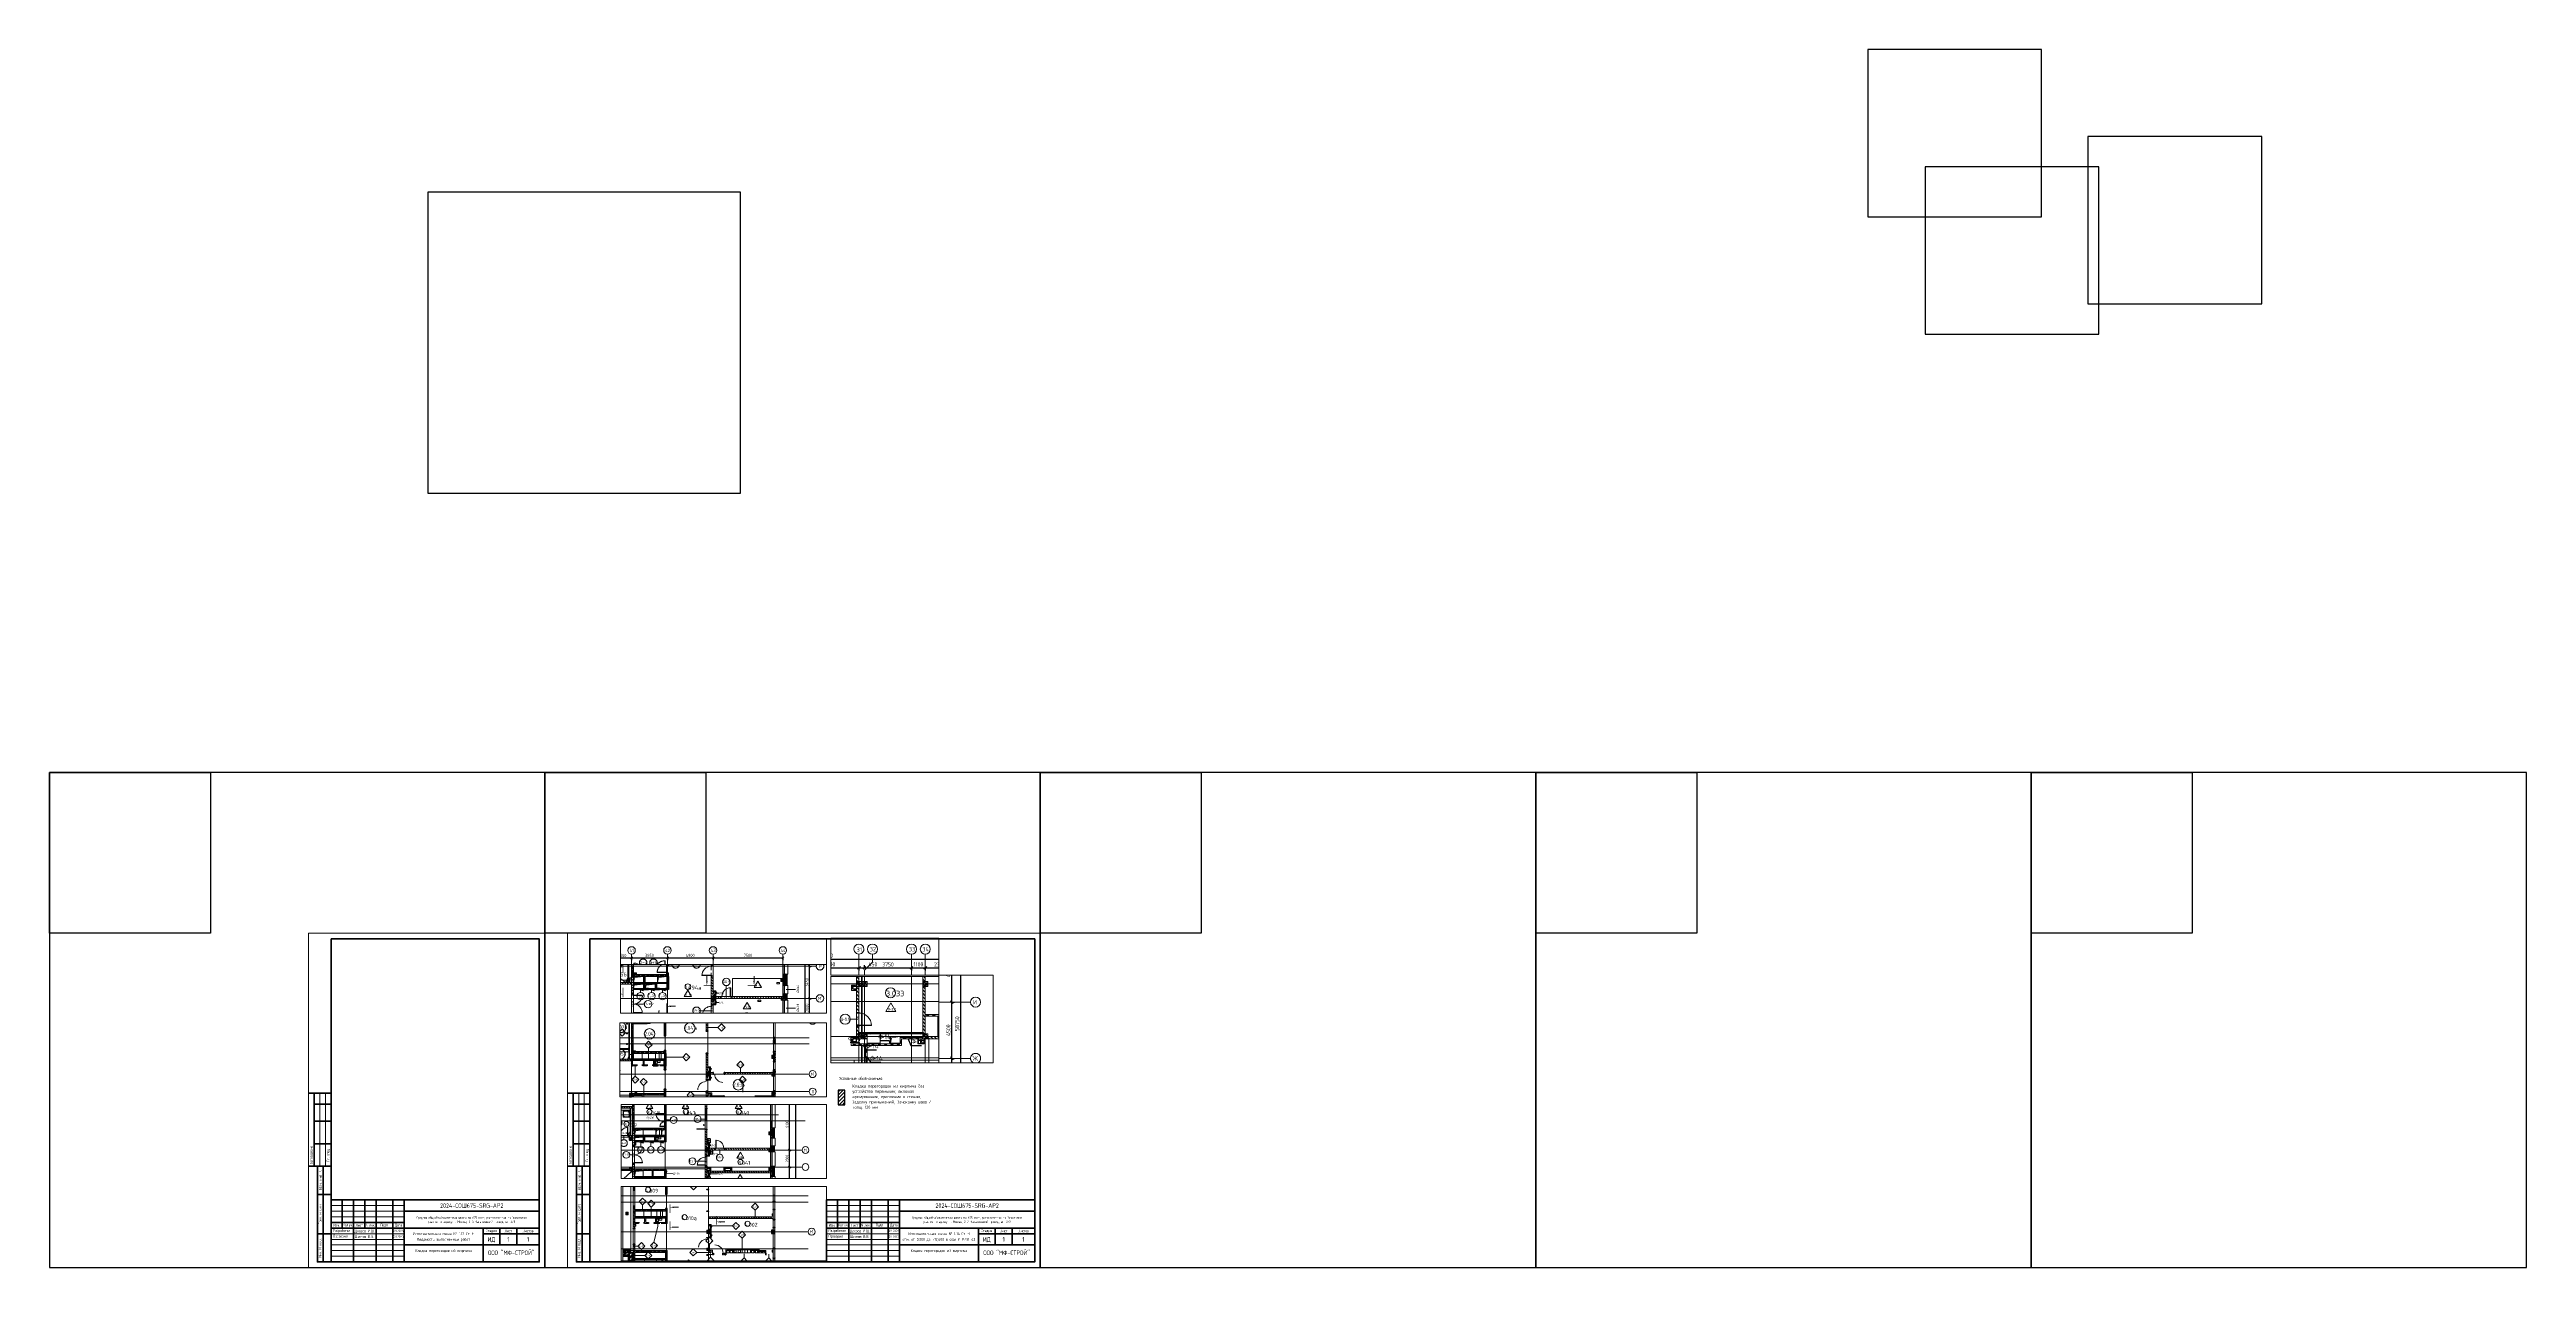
# Paper-space layout '1.14Крп6в' of a CAD drawing. Header units: millimetres. Extents: x -143 to 2057, y 0 to 1082.
# The model-space entities are those that its viewports show. They can reach past a viewport. Long polylines and large blocks are cut down to what shows.
import ezdxf
from ezdxf.enums import TextEntityAlignment as Align

# ---------------------------------------------------------------- set-up
doc = ezdxf.new("R2018")
doc.units = ezdxf.units.MM
for name, pattern in [('ADSK_Линия сетки', [2500, 2000, -250, 0, -250]), ('ADSK_Сверху', [450, 300, -150]), ('ADSK_Скрыто', [600, 300, -300]), ('Штриховая', [600, 400, -200])]:
    doc.linetypes.add(name, pattern=pattern)
doc.layers.get('Defpoints').update_dxf_attribs({"color": 250})
for name, color, linetype, lineweight in [('0) блоки', 6, 'Continuous', 30), ('0.2) Кирпич 6 вып', 30, 'Continuous', 30), ('2.2)Фарх остаток.', 1, 'Continuous', 30), ('A-____-____-DIMS', 250, 'Continuous', 9), ('A-AREA-____-IDEN', 250, 'Continuous', 9), ('A-DETL-____-OTLN', 250, 'Continuous', 5), ('A-DETL-GENF-OTLN', 250, 'Continuous', 5), ('A-DOOR-____-IDEN', 250, 'Continuous', 9), ('A-DOOR-____-MCUT', 250, 'Continuous', 5), ('A-DOOR-____-OTLN', 250, 'Continuous', 5), ('A-DOOR-FRAM-MCUT', 250, 'Continuous', 5), ('A-DOOR-FRAM-OTLN', 250, 'Continuous', 5), ('A-DOOR-GLAZ-MCUT', 250, 'Continuous', 5), ('A-FLOR-____-IDEN', 250, 'Continuous', 9), ('A-FLOR-____-OTLN', 250, 'Continuous', 9), ('A-GENM-____-MCUT', 250, 'Continuous', 25), ('A-GENM-____-OTLN', 250, 'Continuous', 9), ('A-GLAZ-____-IDEN', 250, 'Continuous', 9), ('A-GLAZ-____-MCUT', 250, 'Continuous', 9), ('A-GLAZ-____-OTLN', 250, 'Continuous', 5), ('A-ROOF-____-OTLN', 250, 'Continuous', 5), ('A-ROOF-____-PATT', 250, 'Continuous', 5), ('A-WALL-____-IDEN', 250, 'Continuous', 9), ('A-WALL-____-MCUT', 250, 'Continuous', 13), ('A-WALL-____-PATT', 250, 'Continuous', 13), ('A-WALL-FNSH-MCUT', 250, 'Continuous', 13), ('G-____-____-DIMS', 250, 'Continuous', 9), ('G-____-____-SYMB', 250, 'ADSK_Скрыто', 9), ('G-____-____-TEXT', 250, 'Continuous', 9), ('I-WALL-____-OTLN', 250, 'Continuous', 9), ('P-SANR-FIXT-OTLN', 250, 'Continuous', 9), ('S-COLS-____-MCUT', 250, 'Continuous', 25), ('S-COLS-____-OTLN', 250, 'Continuous', 9), ('S-GRID-____-IDEN', 250, 'Continuous', 9), ('S-GRID-____-OTLN', 250, 'Continuous', 9), ('S-STRS-____-OTLN', 250, 'Continuous', 5), ('Обобщенные модели', 250, 'Continuous', 9)]:
    doc.layers.add(name, color=color, linetype=linetype, lineweight=lineweight)
doc.styles.add('Arial Narrow', font='ARIALN.TTF', dxfattribs={"width": 0.9, "height": 150})
doc.styles.add('GOST Common', font='', dxfattribs={"width": 0.9, "height": 350})
doc.styles.add('GOST Common_1', font='', dxfattribs={"width": 0.9, "height": 250})
doc.styles.add('ISOCPEUR', font='isocpeur.ttf', dxfattribs={"width": 0.8, "height": 100})
doc.styles.add('ISOCPEUR_1', font='isocpeur.ttf', dxfattribs={"width": 0.9, "height": 250})
doc.styles.add('ISOCPEUR_2', font='isocpeur.ttf', dxfattribs={"height": 160})
doc.styles.add('ISOCPEUR_3', font='isocpeur.ttf', dxfattribs={"height": 250})
doc.styles.add('ISOCPEUR_4', font='isocpeur.ttf', dxfattribs={"height": 300})
doc.styles.add('ISOCPEUR_I', font='isocpeui.ttf', dxfattribs={"width": 0.9, "height": 12.5})
doc.styles.add('ISOCPEUR_I_1', font='ГОСТ тип А.ttf', dxfattribs={"height": 2500})
doc.styles.get("Standard").update_dxf_attribs({"font": 'ГОСТ тип А.ttf'})
doc.styles.add('СПДС', font='ГОСТ тип А.ttf', dxfattribs={"width": 0.9})
doc.styles.get('GOST Common').set_extended_font_data('GOST Common')
doc.styles.get('GOST Common_1').set_extended_font_data('GOST Common')
doc.dimstyles.new('А3', dxfattribs={"dimtxt": 333, "dimasz": 222, "dimexe": 222, "dimexo": 111, "dimgap": 111, "dimtad": 1, "dimtoh": 1, "dimdec": 0, "dimrnd": 0.0015, "dimzin": 0, "dimdsep": 46, "dimtxsty": 'Standard', "dimblk": 'OBLIQUE', "dimcen": 0, "dimclrd": 7, "dimclre": 7, "dimclrt": 7, "dimadec": 0, "dimazin": 0, "dimtfac": 1, "dimtdec": 0, "dimtofl": 0, "dimtmove": 0, "dimatfit": 3, "dimfxl": 1, "dimtolj": 1, "dimtzin": 0, "dimarcsym": 0})
pattern_1 = [(135, (12287.91, -0.0006), (-141.42136, -141.42136), [])]
pattern_2 = [(135, (1051.41, 164.685), (-14.1421, -14.1421), []), (225, (1051.41, 164.685), (14.1421, -14.1421), [])]
pattern_3 = [(45, (-1071.384, 164.685), (-14.1421, 14.1421), []), (135, (-1071.384, 164.685), (-14.1421, -14.1421), [])]
pattern_4 = [(135, (1676.41, 164.685), (-14.14214, -14.14214), []), (225, (1676.41, 164.685), (14.14214, -14.14214), [])]
pattern_5 = [(45, (-446.384, 164.685), (-14.1421, 14.1421), []), (135, (-446.384, 164.685), (-14.1421, -14.1421), [])]
pattern_6 = [(135, (1201.41, 164.685), (-14.1421, -14.1421), []), (225, (1201.41, 164.685), (14.1421, -14.1421), [])]
pattern_7 = [(45, (-921.384, 164.685), (-14.1421, 14.1421), []), (135, (-921.384, 164.685), (-14.1421, -14.1421), [])]
pattern_8 = [(45, (12287.9, -0.0006), (-224.5064, 224.5064), []), (45, (12367.3, -0.0006), (0, 449.0128), []), (45, (12208.54, -0.0006), (0, 449.0128), [])]
pattern_9 = [(45, (12287.9, -0.0006), (-251.4472, 251.4472), []), (45, (12287.9, 381), (-251.4472, 251.4472), [])]
pattern_10 = [(135, (1951.41, 124.685), (-14.14214, -14.14214), []), (225, (1951.41, 124.685), (14.14214, -14.14214), [])]
pattern_11 = [(45, (-171.384, 124.685), (-14.1421, 14.1421), []), (135, (-171.384, 124.685), (-14.1421, -14.1421), [])]
pattern_12 = [(135, (12287.91, -0.0006), (-142.5612, -142.5612), []), (135, (12430.48, -0.0006), (-142.5612, -142.5612), [252.016, -50.403, 3.353, -47.05])]
pattern_13 = [(135, (1481.41, 164.685), (-14.14214, -14.14214), []), (225, (1481.41, 164.685), (14.14214, -14.14214), [])]
pattern_14 = [(45, (-641.384, 164.685), (-14.1421, 14.1421), []), (135, (-641.384, 164.685), (-14.1421, -14.1421), [])]
pattern_15 = [(45, (12287.91, -0.0006), (-141.42136, 141.42136), []), (135, (12287.91, -0.0006), (-141.42136, -141.42136), [])]
pattern_16 = [(45, (125, 0), (-22.6274, 22.6274), [])]
pattern_17 = [(135, (28708.77, -120984.93), (-141.42136, -141.42136), [])]
pattern_18 = [(45, (28708.77, -120984.93), (-251.4472, 251.4472), []), (45, (28708.77, -120603.93), (-251.4472, 251.4472), [])]
pattern_19 = [(45, (28708.77, -120984.93), (-70.71068, 70.71068), [])]
pattern_20 = [(135, (28708.77, -120984.93), (-142.5612, -142.5612), []), (135, (28851.33, -120984.93), (-142.5612, -142.5612), [252.016, -50.403, 3.353, -47.05])]
pattern_21 = [(50, (28708.77, -120984.93), (364.36793, -31.8783), [38.1, -419.1]), (355, (28708.77, -120984.93), (-70.48585, 382.1133), [30.48, -335.28]), (100.451, (28739.14, -120987.6), (293.885, 350.2334), [32.38, -356.18]), (46.184, (28708.77, -120883.33), (542.1585, -84.0858), [57.15, -628.65]), (96.636, (28753.95, -120890.34), (474.8049, 494.8554), [48.57, -534.27]), (351.184, (28708.8, -120883.33), (474.8102, 494.85), [45.72, -502.92]), (21, (28759.57, -120908.73), (303.22847, -204.53046), [38.1, -419.1]), (326, (28759.57, -120908.73), (123.6039, 368.37604), [30.48, -335.28]), (71.451, (28784.84, -120925.78), (426.8341, 163.8427), [32.38, -356.18]), (37.5, (28708.77, -120984.93), (6.17665, 169.11015), [16.764, -314.452, 16.764, -323.596, -336.55]), (37.5, (28708.77, -120984.93), (6.17665, 169.11015), [-671.576, 16.764, -319.786]), (7.5, (28708.77, -120984.93), (133.63888, 200.3615), [16.764, -177.292, 16.764, -306.832, -128.27]), (7.5, (28708.77, -120984.93), (133.63888, 200.3615), [-517.652, 16.764, -111.506]), (327.5, (28595.49, -120984.93), (271.18182, -11.45836), [16.764, -110.236, 16.764, -379.476, -525.78]), (327.5, (28595.49, -120984.93), (271.18182, -11.45836), [-523.24, 16.764, -509.016]), (317.5, (28544.7, -120984.93), (296.2585, 50.85285), [16.764, -148.336, 16.764, -246.38, -373.38]), (317.5, (28544.7, -120984.93), (296.2585, 50.85285), [-428.244, 16.764, -356.616])]
pattern_22 = [(135, (28052.9, -258555.93), (-141.42136, -141.42136), [])]
pattern_23 = [(45, (28052.9, -258555.93), (-251.4472, 251.4472), []), (45, (28052.9, -258174.93), (-251.4472, 251.4472), [])]
pattern_24 = [(45, (28052.9, -258555.93), (-224.5064, 224.5064), []), (45, (28132.28, -258555.93), (0, 449.0128), []), (45, (27973.53, -258555.93), (0, 449.0128), [])]
pattern_25 = [(135, (28052.9, -258555.93), (-142.5612, -142.5612), []), (135, (28195.47, -258555.93), (-142.5612, -142.5612), [252.016, -50.403, 3.353, -47.05])]
pattern_26 = [(45, (28052.9, -258555.93), (-141.42136, 141.42136), []), (135, (28052.9, -258555.93), (-141.42136, -141.42136), [])]
pattern_27 = [(50, (28052.9, -258555.93), (364.36793, -31.8783), [38.1, -419.1]), (355, (28052.9, -258555.93), (-70.48585, 382.1133), [30.48, -335.28]), (100.451, (28083.27, -258558.6), (293.885, 350.2334), [32.38, -356.18]), (46.184, (28052.9, -258454.33), (542.1585, -84.0858), [57.15, -628.65]), (96.636, (28098.1, -258461.34), (474.8049, 494.8554), [48.57, -534.27]), (351.184, (28052.9, -258454.33), (474.8102, 494.85), [45.72, -502.92]), (21, (28103.7, -258479.73), (303.22847, -204.53046), [38.1, -419.1]), (326, (28103.7, -258479.73), (123.6039, 368.37604), [30.48, -335.28]), (71.451, (28128.97, -258496.77), (426.8341, 163.8427), [32.38, -356.18]), (37.5, (28052.9, -258555.93), (6.17665, 169.11015), [16.764, -314.452, 16.764, -323.596, -336.55]), (37.5, (28052.9, -258555.93), (6.17665, 169.11015), [-671.576, 16.764, -319.786]), (7.5, (28052.9, -258555.93), (133.63888, 200.3615), [16.764, -177.292, 16.764, -306.832, -128.27]), (7.5, (28052.9, -258555.93), (133.63888, 200.3615), [-517.652, 16.764, -111.506]), (327.5, (27939.62, -258555.93), (271.18182, -11.45836), [16.764, -110.236, 16.764, -379.476, -525.78]), (327.5, (27939.62, -258555.93), (271.18182, -11.45836), [-523.24, 16.764, -509.016]), (317.5, (27888.82, -258555.93), (296.2585, 50.85285), [16.764, -148.336, 16.764, -246.38, -373.38]), (317.5, (27888.82, -258555.93), (296.2585, 50.85285), [-428.244, 16.764, -356.616])]
pattern_28 = [(135, (-26617.47, -398117.93), (-142.5612, -142.5612), []), (135, (-26474.9, -398117.93), (-142.5612, -142.5612), [252.016, -50.403, 3.353, -47.05])]
pattern_29 = [(135, (-26617.47, -398117.93), (-141.42136, -141.42136), [])]
pattern_30 = [(45, (-26617.47, -398117.93), (-251.4472, 251.4472), []), (45, (-26617.47, -397736.93), (-251.4472, 251.4472), [])]
pattern_31 = [(45, (-26617.47, -398117.93), (-70.71068, 70.71068), []), (135, (-26617.47, -398117.93), (-70.71068, -70.71068), [])]
pattern_32 = [(45, (-26617.47, -398117.93), (-70.71068, 70.71068), [])]
pattern_33 = [(50, (-26617.47, -398117.93), (364.36793, -31.8783), [38.1, -419.1]), (355, (-26617.47, -398117.93), (-70.48585, 382.1133), [30.48, -335.28]), (100.451, (-26587.1, -398120.6), (293.885, 350.2334), [32.38, -356.18]), (46.184, (-26617.47, -398016.33), (542.1585, -84.0858), [57.15, -628.65]), (96.636, (-26572.3, -398023.34), (474.8049, 494.8554), [48.57, -534.27]), (351.184, (-26617.47, -398016.33), (474.8102, 494.85), [45.72, -502.92]), (21, (-26566.67, -398041.73), (303.22847, -204.53046), [38.1, -419.1]), (326, (-26566.67, -398041.73), (123.6039, 368.37604), [30.48, -335.28]), (71.451, (-26541.4, -398058.78), (426.8341, 163.8427), [32.38, -356.18]), (37.5, (-26617.47, -398117.93), (6.17665, 169.11015), [16.764, -314.452, 16.764, -323.596, -336.55]), (37.5, (-26617.47, -398117.93), (6.17665, 169.11015), [-671.576, 16.764, -319.786]), (7.5, (-26617.47, -398117.93), (133.63888, 200.3615), [16.764, -177.292, 16.764, -306.832, -128.27]), (7.5, (-26617.47, -398117.93), (133.63888, 200.3615), [-517.652, 16.764, -111.506]), (327.5, (-26730.75, -398117.93), (271.18182, -11.45836), [16.764, -110.236, 16.764, -379.476, -525.78]), (327.5, (-26730.75, -398117.93), (271.18182, -11.45836), [-523.24, 16.764, -509.016]), (317.5, (-26781.55, -398117.93), (296.2585, 50.85285), [16.764, -148.336, 16.764, -246.38, -373.38]), (317.5, (-26781.55, -398117.93), (296.2585, 50.85285), [-428.244, 16.764, -356.616])]

# ---------------------------------------------------------------- blocks, each defined once
blk = doc.blocks.new('*U6675')
at = {"color": 4}
blk.add_lwpolyline([(-220, -220), (220, -220), (220, 220), (-220, 220)], close=True, dxfattribs=at)
at = {"color": 3}
blk.add_lwpolyline([(-220, 220), (-77, 220), (-77, 77), (-220, 77)], close=True, dxfattribs=at)
blk = doc.blocks.new('*U6676')
at = {"color": 0, "linetype": 'ByBlock', "lineweight": -2, "transparency": 16777216}
for p in [(0, 0), (440, 0), (880, 0), (1320, 0), (1760, 0)]:
    blk.add_blockref('*U6675', p, dxfattribs=at)
blk = doc.blocks.new('*U5494')
at = {"lineweight": 0}
blk.add_lwpolyline([(-205, -5), (5, -5), (5, 292), (-205, 292)], close=True, dxfattribs=at)
at = {"color": 0, "linetype": 'Continuous', "lineweight": 50}
blk.add_lwpolyline([(-185, 287), (0, 287), (0, 0), (-185, 0)], close=True, dxfattribs=at)
at = {"lineweight": 35}
for points in [[(-185, 150), (-205, 150)], [(-200, 85), (-200, 150)], [(-185, 140), (-200, 140)], [(-185, 125), (-200, 125)], [(-185, 105), (-200, 105)], [(-185, 85), (-205, 85)], [(-185, 85), (-197, 85), (-197, 0), (-185, 0)], [(-192, 0), (-192, 85)], [(-185, 60), (-197, 60)], [(-175, 55), (-175, 30)], [(-165, 55), (-165, 0)], [(-155, 55), (-155, 30)], [(-145, 55), (-145, 0)], [(-130, 55), (-130, 0)], [(-120, 55), (-120, 0)], [(-120, 45), (0, 45)], [(-185, 25), (-197, 25)], [(-185, 35), (-120, 35)], [(-185, 30), (0, 30)], [(-50, 30), (-50, 0)], [(-50, 25), (0, 25)], [(-35, 30), (-35, 15)], [(-20, 30), (-20, 15)], [(-120, 15), (0, 15)]]:
    blk.add_lwpolyline(points, dxfattribs=at)
at = {"lineweight": 18}
for points in [[(-195, 85), (-195, 150)], [(-190, 85), (-190, 150)], [(-185, 50), (-120, 50)], [(-185, 45), (-120, 45)], [(-185, 40), (-120, 40)], [(-185, 25), (-120, 25)], [(-185, 20), (-120, 20)], [(-185, 15), (-120, 15)], [(-185, 10), (-120, 10)], [(-185, 5), (-120, 5)]]:
    blk.add_lwpolyline(points, dxfattribs=at)
at = {"lineweight": 35}
blk.add_lwpolyline([(-185, 0), (0, 0), (0, 55), (-185, 55)], close=True, dxfattribs=at)
at = {"lineweight": 0}
blk.add_lwpolyline([(0, -5), (5, -5), (5, 0)], dxfattribs=at)
at = {"lineweight": -2, "char_height": 2.5, "attachment_point": 5, "rotation": 90, "style": 'СПДС'}
for s, insert, width in [('Согласовано', (-202.5, 95), 19.991), ('Гл. спец.', (-187.5, 95), 19.991), ('Взам. инв. N', (-194.5, 72.5), 24.991), ('Подл. и дата', (-194.5, 42.5), 34.991), ('Инв. N подл.', (-194.5, 12.5), 24.991)]:
    blk.add_mtext(s, dxfattribs=dict(at, insert=insert, width=width))
at = {"lineweight": -2, "char_height": 2.5, "style": 'СПДС'}
for s, insert, width, attachment_point in [('Разработал', (-183.1, 27.5), 17.953, 4), ('Проверил', (-183.1, 22.5), 17.953, 4), ('Изм.', (-180, 32.5), 10, 5), ('Кол.уч.', (-170, 32.5), 10, 5), ('Лист', (-160, 32.5), 10, 5), ('N док.', (-150, 32.5), 10, 5), ('Подп.', (-137.5, 32.5), 15, 5), ('Дата', (-125, 32.5), 10, 5), ('Стадия', (-42.5, 27.5), 15, 5), ('Лист', (-27.5, 27.5), 15, 5), ('Листов', (-10, 27.5), 20, 5)]:
    blk.add_mtext(s, dxfattribs=dict(at, insert=insert, width=width, attachment_point=attachment_point))
at = {"insert": (-60.2, 37.2), "char_height": 2.2, "attachment_point": 5, "style": 'СПДС'}
blk.add_mtext_dynamic_manual_height_columns('Средняя общеобразовательная школа на 675 мест, расположенная на земельном\\P\\pxqc;участке по адресу: г. Москва, 2-й Нагатинский проезд, вл. 2/3', width=118.293, gutter_width=0, heights=[12.8], dxfattribs=at)
at = {"lineweight": 30, "width": 0.9, "flags": 104}
blk.add_attdef('ШАПКА', text='', height=3, dxfattribs=at).set_placement((-135, 281), align=Align.MIDDLE_CENTER)
at = {"style": 'СПДС'}
for tag, height, p in [('ШИФР_ПРОЕКТА', 4, (-60, 50)), ('НАИМЕНОВАНИЕ_ОБЪЕКТА', 2.5, (-85, 25)), ('СТАДИЯ', 4, (-42.5, 20)), ('ЛИСТ_первый', 4, (-27.5, 20)), ('ЛИСТОВ', 4, (-10, 20)), ('НАИМЕНОВАНИЕ_ОБЪЕКТА2', 2.5, (-85, 20)), ('НАИМЕНОВАНИЕ_ЧЕРТЕЖА2', 2.5, (-85, 5)), ('НАИМЕНОВАНИЕ_ЧЕРТЕЖА1', 2.5, (-85, 10)), ('ОРГАНИЗАЦИЯ_РАЗРАБОТЧИК1', 4, (-25, 8.1))]:
    blk.add_attdef(tag, text='', height=height, dxfattribs=at).set_placement(p, align=Align.MIDDLE_CENTER)
for tag, p in [('РАЗРАБОТЧИК', (-164, 27.5)), ('РУК.ГРУППЫ', (-164, 22.5))]:
    blk.add_attdef(tag, text='', height=2.5, dxfattribs=at).set_placement(p, align=Align.MIDDLE_LEFT)
at = {"style": 'СПДС', "width": 0.9}
for tag, p in [('ДАТА1', (-129.6, 26.4)), ('ДАТА2', (-129.6, 21.4))]:
    blk.add_attdef(tag, p, '', height=2.3, dxfattribs=at)
blk = doc.blocks.new('*U5495')
at = {"lineweight": 0}
blk.add_lwpolyline([(-415, -5), (5, -5), (5, 292), (-415, 292)], close=True, dxfattribs=at)
at = {"color": 0, "linetype": 'Continuous', "lineweight": 50}
blk.add_lwpolyline([(-395, 287), (0, 287), (0, 0), (-395, 0)], close=True, dxfattribs=at)
at = {"lineweight": 35}
for points in [[(-395, 150), (-415, 150)], [(-410, 85), (-410, 150)], [(-395, 140), (-410, 140)], [(-395, 125), (-410, 125)], [(-395, 105), (-410, 105)], [(-395, 85), (-415, 85)], [(-395, 85), (-407, 85), (-407, 0), (-395, 0)], [(-402, 0), (-402, 85)], [(-395, 60), (-407, 60)], [(-175, 55), (-175, 30)], [(-165, 55), (-165, 0)], [(-155, 55), (-155, 30)], [(-145, 55), (-145, 0)], [(-130, 55), (-130, 0)], [(-120, 55), (-120, 0)], [(-120, 45), (0, 45)], [(-395, 25), (-407, 25)], [(-185, 35), (-120, 35)], [(-185, 30), (0, 30)], [(-50, 30), (-50, 0)], [(-50, 25), (0, 25)], [(-35, 30), (-35, 15)], [(-20, 30), (-20, 15)], [(-120, 15), (0, 15)]]:
    blk.add_lwpolyline(points, dxfattribs=at)
at = {"lineweight": 18}
for points in [[(-405, 85), (-405, 150)], [(-400, 85), (-400, 150)], [(-185, 50), (-120, 50)], [(-185, 45), (-120, 45)], [(-185, 40), (-120, 40)], [(-185, 25), (-120, 25)], [(-185, 20), (-120, 20)], [(-185, 15), (-120, 15)], [(-185, 10), (-120, 10)], [(-185, 5), (-120, 5)]]:
    blk.add_lwpolyline(points, dxfattribs=at)
at = {"lineweight": 35}
blk.add_lwpolyline([(-185, 0), (0, 0), (0, 55), (-185, 55)], close=True, dxfattribs=at)
at = {"lineweight": 0}
blk.add_lwpolyline([(0, -5), (5, -5), (5, 0)], dxfattribs=at)
at = {"lineweight": -2, "char_height": 2.5, "attachment_point": 5, "rotation": 90, "style": 'СПДС'}
for s, insert, width in [('Согласовано', (-412.5, 95), 19.991), ('Гл. спец.', (-397.5, 95), 19.991), ('Взам. инв. N', (-404.5, 72.5), 24.991), ('Подл. и дата', (-404.5, 42.5), 34.991), ('Инв. N подл.', (-404.5, 12.5), 24.991)]:
    blk.add_mtext(s, dxfattribs=dict(at, insert=insert, width=width))
at = {"lineweight": -2, "char_height": 2.5, "style": 'СПДС'}
for s, insert, width, attachment_point in [('Разработал', (-183.1, 27.5), 17.953, 4), ('Проверил', (-183.1, 22.5), 17.953, 4), ('Изм.', (-180, 32.5), 10, 5), ('Кол.уч.', (-170, 32.5), 10, 5), ('Лист', (-160, 32.5), 10, 5), ('N док.', (-150, 32.5), 10, 5), ('Подп.', (-137.5, 32.5), 15, 5), ('Дата', (-125, 32.5), 10, 5), ('Стадия', (-42.5, 27.5), 15, 5), ('Лист', (-27.5, 27.5), 15, 5), ('Листов', (-10, 27.5), 20, 5)]:
    blk.add_mtext(s, dxfattribs=dict(at, insert=insert, width=width, attachment_point=attachment_point))
at = {"insert": (-60.2, 37.2), "char_height": 2.2, "attachment_point": 5, "style": 'СПДС'}
blk.add_mtext_dynamic_manual_height_columns('Средняя общеобразовательная школа на 675 мест, расположенная на земельном\\P\\pxqc;участке по адресу: г. Москва, 2-й Нагатинский проезд, вл. 2/3', width=118.293, gutter_width=0, heights=[12.8], dxfattribs=at)
at = {"lineweight": 30, "width": 0.9, "flags": 104}
blk.add_attdef('ШАПКА', text='', height=3, dxfattribs=at).set_placement((-135, 281), align=Align.MIDDLE_CENTER)
at = {"style": 'СПДС'}
for tag, height, p in [('ШИФР_ПРОЕКТА', 4, (-60, 50)), ('НАИМЕНОВАНИЕ_ОБЪЕКТА', 2.5, (-85, 25)), ('СТАДИЯ', 4, (-42.5, 20)), ('ЛИСТ_первый', 4, (-27.5, 20)), ('ЛИСТОВ', 4, (-10, 20)), ('НАИМЕНОВАНИЕ_ОБЪЕКТА2', 2.5, (-85, 20)), ('НАИМЕНОВАНИЕ_ЧЕРТЕЖА2', 2.5, (-85, 5)), ('НАИМЕНОВАНИЕ_ЧЕРТЕЖА1', 2.5, (-85, 10)), ('ОРГАНИЗАЦИЯ_РАЗРАБОТЧИК1', 4, (-25, 8.1))]:
    blk.add_attdef(tag, text='', height=height, dxfattribs=at).set_placement(p, align=Align.MIDDLE_CENTER)
for tag, p in [('РАЗРАБОТЧИК', (-164, 27.5)), ('РУК.ГРУППЫ', (-164, 22.5))]:
    blk.add_attdef(tag, text='', height=2.5, dxfattribs=at).set_placement(p, align=Align.MIDDLE_LEFT)
at = {"style": 'СПДС', "width": 0.9}
for tag, p in [('ДАТА1', (-129.6, 26.4)), ('ДАТА2', (-129.6, 21.4))]:
    blk.add_attdef(tag, p, '', height=2.3, dxfattribs=at)
blk = doc.blocks.new('Разрез - Номер вида спереди_3_5 мм-32550530-АР1_Кладочный план 1 этажа С2и3')
at = {"layer": 'G-____-____-SYMB', "linetype": 'Continuous'}
for points in [[(9.8, 0.4), (9.8, -0.4), (-0.3, -0.4), (-0.3, 0.4)], [(2.2, -4.7), (3, 0), (3.8, -4.7)]]:
    blk.add_hatch(color=256, dxfattribs=at).paths.add_polyline_path(points)
at = {"layer": 'G-____-____-SYMB', "linetype": 'Continuous', "lineweight": 20}
blk.add_line((3, -3), (3, -9.7), dxfattribs=at)
blk = doc.blocks.new('Разрез - Номер вида сзади_3_5 мм-32550532-АР1_Кладочный план 1 этажа С2и3')
at = {"layer": 'G-____-____-SYMB', "linetype": 'Continuous'}
for points in [[(9.8, 0.4), (9.8, -0.4), (-0.3, -0.4), (-0.3, 0.4)], [(2.2, -4.7), (3, 0), (3.8, -4.7)]]:
    blk.add_hatch(color=256, dxfattribs=at).paths.add_polyline_path(points)
at = {"layer": 'G-____-____-SYMB', "linetype": 'Continuous', "lineweight": 20}
blk.add_line((3, -3), (3, -9.7), dxfattribs=at)
blk = doc.blocks.new('Дверь_СКБ_2Ст_Фрамуга2 - Н_ВВ-3_2500x2600h_Учебные помещения_Фрамуга слева-42054644-АР1_Маркировочный план 1 этажа С2и3')
at = {"layer": 'A-DOOR-____-OTLN'}
h = blk.add_hatch(dxfattribs=at)
h.set_pattern_fill('FP_8', color=256, style=0, pattern_type=2)
h.set_pattern_definition(pattern_2)
h.paths.add_polyline_path([(1237.5, -86.6), (1237.5, -100), (1262.5, -100), (1262.5, 100), (1237.5, 100)])
at = {"layer": 'A-DOOR-FRAM-OTLN'}
h = blk.add_hatch(dxfattribs=at)
h.set_pattern_fill('FP_9', color=256, style=0, pattern_type=2)
h.set_pattern_definition(pattern_3)
h.paths.add_polyline_path([(-1237.5, 100), (-1237.5, -100), (-1212.5, -100), (-1212.5, 100), (-1228.7, 100)])
at = {"layer": 'A-DOOR-____-MCUT'}
for p, q in [((-1187.5, 1100), (-1187.5, 100)), ((-1137.5, 1100), (-1187.5, 1100)), ((-1187.5, 100), (-1137.5, 100)), ((-1137.5, 100), (-1137.5, 1100))]:
    blk.add_line(p, q, dxfattribs=at)
at = {"layer": 'A-DOOR-FRAM-MCUT'}
for p, q in [((-1197.5, 108), (-1267.5, 108)), ((-1267.5, 108), (-1267.5, 100)), ((-1267.5, 100), (-1197.5, 100)), ((-1212.5, 100), (-1237.5, 100)), ((-1237.5, 100), (-1237.5, -100)), ((-1187.5, 100), (-1212.5, 100)), ((-1212.5, 100), (-1212.5, 20)), ((-1212.5, -100), (-1212.5, 100)), ((-1212.5, 20), (-1177.5, 20)), ((-1197.5, 20), (-1212.5, 20)), ((-1212.5, 20), (-1212.5, -100)), ((-1197.5, 100), (-1197.5, 108)), ((-1197.5, -100), (-1197.5, 20)), ((-1187.5, 60), (-1187.5, 100)), ((-1177.5, 60), (-1187.5, 60)), ((-1177.5, 20), (-1177.5, 60)), ((-187.5, 60), (-197.5, 60)), ((-197.5, 60), (-197.5, 20)), ((-197.5, 20), (-162.5, 20)), ((-187.5, 100), (-187.5, 60)), ((-162.5, 100), (-187.5, 100)), ((-177.5, 108), (-177.5, 100)), ((-107.5, 108), (-177.5, 108)), ((-177.5, 100), (-177.5, 20)), ((-177.5, 12), (-177.5, 20)), ((-107.5, 12), (-177.5, 12)), ((-62.5, 100), (-162.5, 100)), ((-162.5, 20), (-162.5, 100)), ((-162.5, 20), (-162.5, 100)), ((-62.5, 20), (-162.5, 20)), ((-117.5, 108), (-117.5, 100)), ((-47.5, 108), (-117.5, 108)), ((-117.5, 20), (-117.5, 12)), ((-117.5, 12), (-47.5, 12)), ((-107.5, 100), (-107.5, 108)), ((-107.5, 20), (-107.5, 12)), ((-62.5, 100), (-62.5, 20)), ((-47.5, 100), (-47.5, 108)), ((-47.5, 100), (-47.5, 20)), ((-47.5, 100), (1237.5, 100)), ((-47.5, 12), (-47.5, 20)), ((1237.5, 20), (-47.5, 20)), ((1292.5, 108), (1222.5, 108)), ((1222.5, 108), (1222.5, 100)), ((1222.5, 100), (1222.5, 20)), ((1222.5, 100), (1292.5, 100)), ((1237.5, 20), (1222.5, 20)), ((1222.5, 20), (1222.5, -100)), ((1237.5, 100), (1237.5, 20)), ((1262.5, 100), (1237.5, 100)), ((1237.5, 100), (1237.5, -100)), ((1237.5, -100), (1237.5, 20)), ((1262.5, -100), (1262.5, 100)), ((1292.5, 100), (1292.5, 108)), ((-1197.5, -100), (-1267.5, -100)), ((-1267.5, -100), (-1267.5, -108)), ((-1267.5, -108), (-1197.5, -108)), ((-1237.5, -100), (-1212.5, -100)), ((-1212.5, -100), (-1197.5, -100)), ((-1197.5, -108), (-1197.5, -100)), ((1222.5, -100), (1237.5, -100)), ((1292.5, -100), (1222.5, -100)), ((1222.5, -100), (1222.5, -108)), ((1222.5, -108), (1292.5, -108)), ((1237.5, -100), (1262.5, -100)), ((1292.5, -108), (1292.5, -100))]:
    blk.add_line(p, q, dxfattribs=at)
at = {"layer": 'A-DOOR-GLAZ-MCUT'}
for p, q in [((1222.5, 70), (-62.5, 70)), ((1222.5, 50), (-62.5, 50))]:
    blk.add_line(p, q, dxfattribs=at)
blk = doc.blocks.new('Дверь_СКБ_1Ст_Фрамуга1 - Н_ВВ-9_1250x2600h_Лаборантская-42082236-АР1_Маркировочный план 1 этажа С2и3')
at = {"layer": 'A-DOOR-____-OTLN'}
h = blk.add_hatch(dxfattribs=at)
h.set_pattern_fill('FP_10', color=256, style=0, pattern_type=2)
h.set_pattern_definition(pattern_4)
h.paths.add_polyline_path([(612.5, -100), (637.5, -100), (637.5, 100), (612.5, 100), (612.5, -98.2)])
at = {"layer": 'A-DOOR-FRAM-OTLN'}
h = blk.add_hatch(dxfattribs=at)
h.set_pattern_fill('FP_11', color=256, style=0, pattern_type=2)
h.set_pattern_definition(pattern_5)
h.paths.add_polyline_path([(-612.5, -100), (-587.5, -100), (-587.5, 100), (-612.5, 100), (-612.5, 20)])
at = {"layer": 'A-DOOR-____-MCUT'}
for p, q in [((487.5, 1050), (437.5, 1050)), ((437.5, 1050), (437.5, 100)), ((437.5, 100), (487.5, 100)), ((487.5, 1050), (447.5, 1050)), ((447.5, 100), (447.5, 1050)), ((487.5, 100), (447.5, 100)), ((487.5, 100), (487.5, 1050)), ((487.5, 1050), (487.5, 100))]:
    blk.add_line(p, q, dxfattribs=at)
at = {"layer": 'A-DOOR-____-OTLN'}
blk.add_arc((487.5, 100), 950, 90, 180, dxfattribs=at)
at = {"layer": 'A-DOOR-FRAM-MCUT'}
for p, q in [((-572.5, 108), (-642.5, 108)), ((-642.5, 108), (-642.5, 100)), ((-642.5, 100), (-572.5, 100)), ((-587.5, 100), (-612.5, 100)), ((-612.5, 100), (-612.5, -100)), ((-462.5, 100), (-587.5, 100)), ((-587.5, 100), (-587.5, 20)), ((-587.5, -100), (-587.5, 100)), ((-587.5, 20), (-452.5, 20)), ((-572.5, 20), (-587.5, 20)), ((-587.5, 20), (-587.5, -100)), ((-572.5, 100), (-572.5, 108)), ((-572.5, -100), (-572.5, 20)), ((-462.5, 60), (-462.5, 100)), ((-452.5, 60), (-462.5, 60)), ((-452.5, 20), (-452.5, 60)), ((487.5, 60), (477.5, 60)), ((477.5, 60), (477.5, 20)), ((477.5, 20), (612.5, 20)), ((487.5, 100), (487.5, 60)), ((612.5, 100), (487.5, 100)), ((667.5, 108), (597.5, 108)), ((597.5, 108), (597.5, 100)), ((597.5, 100), (667.5, 100)), ((612.5, 20), (597.5, 20)), ((597.5, 20), (597.5, -100)), ((612.5, 20), (612.5, 100)), ((637.5, 100), (612.5, 100)), ((612.5, 100), (612.5, -100)), ((612.5, -100), (612.5, 20)), ((637.5, -100), (637.5, 100)), ((667.5, 100), (667.5, 108)), ((-572.5, -100), (-642.5, -100)), ((-642.5, -100), (-642.5, -108)), ((-642.5, -108), (-572.5, -108)), ((-612.5, -100), (-587.5, -100)), ((-587.5, -100), (-572.5, -100)), ((-572.5, -108), (-572.5, -100)), ((597.5, -100), (612.5, -100)), ((667.5, -100), (597.5, -100)), ((597.5, -100), (597.5, -108)), ((597.5, -108), (667.5, -108)), ((612.5, -100), (637.5, -100)), ((667.5, -108), (667.5, -100))]:
    blk.add_line(p, q, dxfattribs=at)
blk = doc.blocks.new('Дверь_СКБ_2Ст_Внутренняя1 - Н_ВВ-10_4_2200x2600h_Фрамуга сверху  EIS 30-42981715-АР1_Маркировочный план 1 этажа С2и3')
at = {"layer": 'A-DOOR-____-OTLN'}
h = blk.add_hatch(dxfattribs=at)
h.set_pattern_fill('FP_6', color=256, style=0, pattern_type=2)
h.set_pattern_definition(pattern_6)
h.paths.add_polyline_path([(1112.5, -100), (1112.5, 100), (1087.5, 100), (1087.5, -100)])
at = {"layer": 'A-DOOR-FRAM-OTLN'}
h = blk.add_hatch(dxfattribs=at)
h.set_pattern_fill('FP_7', color=256, style=0, pattern_type=2)
h.set_pattern_definition(pattern_7)
h.paths.add_polyline_path([(-1062.5, 100), (-1062.5, 100), (-1087.5, 100), (-1087.5, -100), (-1062.5, -100), (-1062.5, 60)])
at = {"layer": 'A-DOOR-____-MCUT'}
for p, q in [((-937.5, 1050), (-937.5, 100)), ((-897.5, 1050), (-937.5, 1050)), ((-937.5, 100), (-897.5, 100)), ((-897.5, 100), (-897.5, 1050)), ((962.5, 1050), (922.5, 1050)), ((922.5, 1050), (922.5, 100)), ((922.5, 100), (962.5, 100)), ((962.5, 100), (962.5, 1050))]:
    blk.add_line(p, q, dxfattribs=at)
at = {"layer": 'A-DOOR-____-OTLN'}
for centre, start, end in [((-937.5, 100), 0, 90), ((962.5, 100), 90, 180)]:
    blk.add_arc(centre, 950, start, end, dxfattribs=at)
at = {"layer": 'A-DOOR-FRAM-MCUT'}
for p, q in [((-1047.5, 108), (-1117.5, 108)), ((-1117.5, 108), (-1117.5, 100)), ((-1117.5, 100), (-1047.5, 100)), ((-1062.5, 100), (-1087.5, 100)), ((-1087.5, 100), (-1087.5, -100)), ((-937.5, 100), (-1062.5, 100)), ((-1062.5, 100), (-1062.5, 20)), ((-1062.5, -100), (-1062.5, 100)), ((-1047.5, 100), (-1062.5, 100)), ((-1062.5, 100), (-1062.5, 99)), ((-1062.5, 99), (-1047.5, 99)), ((-1062.5, 20), (-927.5, 20)), ((-1047.5, 20), (-1062.5, 20)), ((-1062.5, 20), (-1062.5, -100)), ((-1047.5, 100), (-1047.5, 108)), ((-1047.5, 99), (-1047.5, 100)), ((-1047.5, -100), (-1047.5, 20)), ((-937.5, 60), (-937.5, 100)), ((-927.5, 60), (-937.5, 60)), ((-927.5, 20), (-927.5, 60)), ((962.5, 60), (952.5, 60)), ((952.5, 60), (952.5, 20)), ((952.5, 20), (1087.5, 20)), ((962.5, 100), (962.5, 60)), ((1087.5, 100), (962.5, 100)), ((1142.5, 108), (1072.5, 108)), ((1072.5, 108), (1072.5, 100)), ((1087.5, 100), (1072.5, 100)), ((1072.5, 100), (1072.5, 99)), ((1072.5, 100), (1142.5, 100)), ((1072.5, 99), (1087.5, 99)), ((1087.5, 20), (1072.5, 20)), ((1072.5, 20), (1072.5, -100)), ((1087.5, 20), (1087.5, 100)), ((1112.5, 100), (1087.5, 100)), ((1087.5, 100), (1087.5, -100)), ((1087.5, 99), (1087.5, 100)), ((1087.5, -100), (1087.5, 20)), ((1112.5, -100), (1112.5, 100)), ((1142.5, 100), (1142.5, 108)), ((-1047.5, -100), (-1117.5, -100)), ((-1117.5, -100), (-1117.5, -108)), ((-1117.5, -108), (-1047.5, -108)), ((-1087.5, -100), (-1062.5, -100)), ((-1062.5, -100), (-1047.5, -100)), ((-1047.5, -108), (-1047.5, -100)), ((1072.5, -100), (1087.5, -100)), ((1142.5, -100), (1072.5, -100)), ((1072.5, -100), (1072.5, -108)), ((1072.5, -108), (1142.5, -108)), ((1087.5, -100), (1112.5, -100)), ((1142.5, -108), (1142.5, -100))]:
    blk.add_line(p, q, dxfattribs=at)
blk = doc.blocks.new('Дверь_СКБ_1Ст_Внутренняя1 - Н_Д-7л_670x1875h_Технический шкаф ЭОМ и СС-V10-АР1_Маркировочный план 1 этажа С2и3')
at = {"layer": 'A-DOOR-____-OTLN'}
h = blk.add_hatch(dxfattribs=at)
h.set_pattern_fill('FP_22', color=256, style=0, pattern_type=2)
h.set_pattern_definition(pattern_10)
h.paths.add_polyline_path([(347, 40), (337, 40), (337, -40), (347, -40), (347, 0)])
at = {"layer": 'A-DOOR-FRAM-OTLN'}
h = blk.add_hatch(dxfattribs=at)
h.set_pattern_fill('FP_23', color=256, style=0, pattern_type=2)
h.set_pattern_definition(pattern_11)
h.paths.add_polyline_path([(-323, 40), (-323, -40), (-313, -40), (-313, 40)])
at = {"layer": 'A-DOOR-____-MCUT'}
for p, q in [((-267, 195), (-277, 157)), ((-277, 157), (302, 1)), ((312, 40), (-267, 195)), ((302, 1), (312, 40))]:
    blk.add_line(p, q, dxfattribs=at)
at = {"layer": 'A-DOOR-____-OTLN'}
blk.add_arc((312, 40), 600, 165, 180, dxfattribs=at)
at = {"layer": 'A-DOOR-FRAM-MCUT'}
for p, q in [((-313, 40), (-323, 40)), ((-323, 40), (-323, -40)), ((-288, 40), (-313, 40)), ((-313, 40), (-313, -40)), ((-313, -40), (-313, 40)), ((-288, 0), (-288, 40)), ((-278, 0), (-288, 0)), ((-278, -40), (-278, 0)), ((312, 0), (302, 0)), ((302, 0), (302, -40)), ((312, 40), (312, 0)), ((337, 40), (312, 40)), ((337, -40), (337, 40)), ((347, 40), (337, 40)), ((337, 40), (337, -40)), ((347, -40), (347, 40)), ((-323, -40), (-313, -40)), ((-313, -40), (-278, -40)), ((302, -40), (337, -40)), ((337, -40), (347, -40))]:
    blk.add_line(p, q, dxfattribs=at)
blk = doc.blocks.new('Дверь_СКБ_1Ст_Фрамуга1 - Н_ВВ-9л_1250x2600h_Лаборантская-42082131-АР1_Маркировочный план 1 этажа С2и3')
at = {"layer": 'A-DOOR-____-OTLN'}
h = blk.add_hatch(dxfattribs=at)
h.set_pattern_fill('FP_10', color=256, style=0, pattern_type=2)
h.set_pattern_definition(pattern_4)
h.paths.add_polyline_path([(612, -50), (612, -100), (638, -100), (638, 100), (612, 100), (612, 20)])
at = {"layer": 'A-DOOR-FRAM-OTLN'}
h = blk.add_hatch(dxfattribs=at)
h.set_pattern_fill('FP_11', color=256, style=0, pattern_type=2)
h.set_pattern_definition(pattern_5)
h.paths.add_polyline_path([(-612, -100), (-588, -100), (-588, 100), (-612, 100), (-612, 20)])
at = {"layer": 'A-DOOR-____-MCUT'}
for p, q in [((-463, 1050), (-463, 100)), ((-413, 1050), (-463, 1050)), ((-463, 1050), (-423, 1050)), ((-463, 1050), (-463, 100)), ((-463, 100), (-413, 100)), ((-463, 100), (-423, 100)), ((-423, 100), (-423, 1050)), ((-413, 100), (-413, 1050))]:
    blk.add_line(p, q, dxfattribs=at)
at = {"layer": 'A-DOOR-____-OTLN'}
blk.add_arc((-463, 100), 950, 360, 90, dxfattribs=at)
at = {"layer": 'A-DOOR-FRAM-MCUT'}
for p, q in [((-572, 108), (-642, 108)), ((-642, 108), (-642, 100)), ((-642, 100), (-572, 100)), ((-588, 100), (-612, 100)), ((-612, 100), (-612, -100)), ((-463, 100), (-588, 100)), ((-588, 100), (-588, 20)), ((-588, 20), (-453, 20)), ((-588, -100), (-588, 100)), ((-572, 20), (-588, 20)), ((-588, 20), (-588, -100)), ((-572, 100), (-572, 108)), ((-572, -100), (-572, 20)), ((-463, 60), (-463, 100)), ((-453, 60), (-463, 60)), ((-453, 20), (-453, 60)), ((487, 60), (477, 60)), ((477, 60), (477, 20)), ((477, 20), (612, 20)), ((487, 100), (487, 60)), ((612, 100), (487, 100)), ((668, 108), (598, 108)), ((598, 108), (598, 100)), ((598, 100), (668, 100)), ((612, 20), (598, 20)), ((598, 20), (598, -100)), ((612, 20), (612, 100)), ((638, 100), (612, 100)), ((612, 100), (612, -100)), ((612, -100), (612, 20)), ((638, -100), (638, 100)), ((668, 100), (668, 108)), ((-572, -100), (-642, -100)), ((-642, -100), (-642, -108)), ((-642, -108), (-572, -108)), ((-612, -100), (-588, -100)), ((-588, -100), (-572, -100)), ((-572, -108), (-572, -100)), ((598, -100), (612, -100)), ((668, -100), (598, -100)), ((598, -100), (598, -108)), ((598, -108), (668, -108)), ((612, -100), (638, -100)), ((668, -108), (668, -100))]:
    blk.add_line(p, q, dxfattribs=at)
blk = doc.blocks.new('Дверь_СКБ_2Ст_Наружная - Входная дверь 1460х2300_ДН4-35088756-АР1_Маркировочный план 1 этажа С2и3')
at = {"layer": 'A-DOOR-____-OTLN'}
h = blk.add_hatch(dxfattribs=at)
h.set_pattern_fill('FP_58', color=256, style=0, pattern_type=2)
h.set_pattern_definition([(135, (1571.41, 199.685), (-14.14214, -14.14214), []), (225, (1571.41, 199.685), (14.14214, -14.14214), [])])
h.paths.add_polyline_path([(724.5, -125), (749.5, -125), (749.5, 125), (724.5, 125), (724.5, -39.5)])
at = {"layer": 'A-DOOR-FRAM-OTLN'}
h = blk.add_hatch(dxfattribs=at)
h.set_pattern_fill('FP_59', color=256, style=0, pattern_type=2)
h.set_pattern_definition([(45, (-551.384, 199.685), (-14.1421, 14.1421), []), (135, (-551.384, 199.685), (-14.1421, -14.1421), [])])
h.paths.add_polyline_path([(-710.5, -125), (-685.5, -125), (-685.5, 125), (-710.5, 125), (-710.5, -35)])
at = {"layer": 'A-DOOR-____-MCUT'}
for p, q in [((-660.5, 990), (-660.5, 40)), ((-620.5, 990), (-660.5, 990)), ((-660.5, 40), (-620.5, 40)), ((-620.5, 40), (-620.5, 990)), ((699.5, 450), (659.5, 450)), ((659.5, 450), (659.5, 40)), ((659.5, 40), (699.5, 40)), ((699.5, 40), (699.5, 450))]:
    blk.add_line(p, q, dxfattribs=at)
at = {"layer": 'A-DOOR-____-OTLN'}
for p, q in [((-677.5, 133), (-747.5, 133)), ((-747.5, 133), (-747.5, 125)), ((-747.5, 125), (-685.5, 125)), ((-685.5, 125), (-685.5, 40)), ((-685.5, 40), (-677.5, 40)), ((-677.5, 40), (-677.5, 133)), ((786.5, 133), (716.5, 133)), ((716.5, 133), (716.5, 40)), ((716.5, 40), (724.5, 40)), ((724.5, 40), (724.5, 125)), ((724.5, 125), (786.5, 125)), ((786.5, 125), (786.5, 133)), ((-747.5, -125), (-747.5, -133)), ((-685.5, -125), (-747.5, -125)), ((-747.5, -133), (-677.5, -133)), ((-677.5, -40), (-685.5, -40)), ((-685.5, -40), (-685.5, -125)), ((-677.5, -133), (-677.5, -40)), ((724.5, -40), (716.5, -40)), ((716.5, -40), (716.5, -133)), ((716.5, -133), (786.5, -133)), ((724.5, -125), (724.5, -40)), ((786.5, -125), (724.5, -125)), ((786.5, -133), (786.5, -125))]:
    blk.add_line(p, q, dxfattribs=at)
for centre, radius, start, end in [((-660.5, 40), 950, 0, 90), ((699.5, 40), 410, 90, 180)]:
    blk.add_arc(centre, radius, start, end, dxfattribs=at)
at = {"layer": 'A-DOOR-FRAM-MCUT'}
for p, q in [((-685.5, 125), (-710.5, 125)), ((-710.5, 125), (-710.5, -125)), ((-685.5, -125), (-685.5, 125)), ((-660.5, 40), (-685.5, 40)), ((-685.5, 40), (-685.5, -40)), ((-660.5, 0), (-660.5, 40)), ((-650.5, 0), (-660.5, 0)), ((-650.5, -40), (-650.5, 0)), ((699.5, 0), (689.5, 0)), ((689.5, 0), (689.5, -40)), ((699.5, 40), (699.5, 0)), ((724.5, 40), (699.5, 40)), ((749.5, 125), (724.5, 125)), ((724.5, 125), (724.5, -125)), ((724.5, -40), (724.5, 40)), ((749.5, -125), (749.5, 125)), ((-710.5, -125), (-685.5, -125)), ((-685.5, -40), (-650.5, -40)), ((689.5, -40), (724.5, -40)), ((724.5, -125), (749.5, -125))]:
    blk.add_line(p, q, dxfattribs=at)
blk = doc.blocks.new('Дверь_СКБ_2Ст_Внутренняя1 - Н_Д-1_1п_1640x2100h_ЛК-42630921-АР1_Маркировочный план 1 этажа С2и3')
at = {"layer": 'A-DOOR-____-OTLN'}
h = blk.add_hatch(dxfattribs=at)
h.set_pattern_fill('FP_48', color=256, style=0, pattern_type=2)
h.set_pattern_definition(pattern_13)
h.paths.add_polyline_path([(807.5, -100), (832.5, -100), (832.5, 100), (807.5, 100), (807.5, -97.2)])
at = {"layer": 'A-DOOR-FRAM-OTLN'}
h = blk.add_hatch(dxfattribs=at)
h.set_pattern_fill('FP_49', color=256, style=0, pattern_type=2)
h.set_pattern_definition(pattern_14)
h.paths.add_polyline_path([(-807.5, 100), (-807.5, -100), (-782.5, -100), (-782.5, 100)])
at = {"layer": 'A-DOOR-____-MCUT'}
for p, q in [((-757.5, 1100), (-757.5, 100)), ((-717.5, 1100), (-757.5, 1100)), ((-757.5, 100), (-717.5, 100)), ((-717.5, 100), (-717.5, 1100)), ((782.5, 640), (742.5, 640)), ((742.5, 640), (742.5, 100)), ((742.5, 100), (782.5, 100)), ((782.5, 100), (782.5, 640))]:
    blk.add_line(p, q, dxfattribs=at)
at = {"layer": 'A-DOOR-____-OTLN'}
for centre, radius, start, end in [((-757.5, 100), 1000, 0, 90), ((782.5, 100), 540, 90, 180)]:
    blk.add_arc(centre, radius, start, end, dxfattribs=at)
at = {"layer": 'A-DOOR-FRAM-MCUT'}
for p, q in [((-767.5, 108), (-837.5, 108)), ((-837.5, 108), (-837.5, 100)), ((-837.5, 100), (-767.5, 100)), ((-782.5, 100), (-807.5, 100)), ((-807.5, 100), (-807.5, -100)), ((-757.5, 100), (-782.5, 100)), ((-782.5, 100), (-782.5, 20)), ((-782.5, -100), (-782.5, 100)), ((-767.5, 100), (-782.5, 100)), ((-782.5, 100), (-782.5, 99)), ((-782.5, 99), (-767.5, 99)), ((-782.5, 20), (-747.5, 20)), ((-767.5, 20), (-782.5, 20)), ((-782.5, 20), (-782.5, -100)), ((-767.5, 100), (-767.5, 108)), ((-767.5, 99), (-767.5, 100)), ((-767.5, -100), (-767.5, 20)), ((-757.5, 60), (-757.5, 100)), ((-747.5, 60), (-757.5, 60)), ((-747.5, 20), (-747.5, 60)), ((782.5, 60), (772.5, 60)), ((772.5, 60), (772.5, 20)), ((772.5, 20), (807.5, 20)), ((782.5, 100), (782.5, 60)), ((807.5, 100), (782.5, 100)), ((862.5, 108), (792.5, 108)), ((792.5, 108), (792.5, 100)), ((807.5, 100), (792.5, 100)), ((792.5, 100), (792.5, 99)), ((792.5, 100), (862.5, 100)), ((792.5, 99), (807.5, 99)), ((807.5, 20), (792.5, 20)), ((792.5, 20), (792.5, -100)), ((807.5, 20), (807.5, 100)), ((832.5, 100), (807.5, 100)), ((807.5, 100), (807.5, -100)), ((807.5, 99), (807.5, 100)), ((807.5, -100), (807.5, 20)), ((832.5, -100), (832.5, 100)), ((862.5, 100), (862.5, 108)), ((-767.5, -100), (-837.5, -100)), ((-837.5, -100), (-837.5, -108)), ((-837.5, -108), (-767.5, -108)), ((-807.5, -100), (-782.5, -100)), ((-782.5, -100), (-767.5, -100)), ((-767.5, -108), (-767.5, -100)), ((792.5, -100), (807.5, -100)), ((862.5, -100), (792.5, -100)), ((792.5, -100), (792.5, -108)), ((792.5, -108), (862.5, -108)), ((807.5, -100), (832.5, -100)), ((862.5, -108), (862.5, -100))]:
    blk.add_line(p, q, dxfattribs=at)
blk = doc.blocks.new('Окно_СКБ_1Ст1 - 120_Окно_СКБ_1Ст_1700_ОК19Л-29018914-АР1_Маркировочный план 1 этажа С2и3')
at = {"layer": 'A-GLAZ-____-MCUT'}
for p, q in [((-850, -195), (-850, -125)), ((-850, -125), (-780, -125)), ((-780, -195), (-850, -195)), ((-780, -125), (-780, -195)), ((780, -195), (780, -125)), ((780, -125), (850, -125)), ((850, -195), (780, -195)), ((850, -125), (850, -195))]:
    blk.add_line(p, q, dxfattribs=at)
at = {"layer": 'A-GLAZ-____-MCUT', "lineweight": 5}
for p, q in [((780, -155), (-780, -155)), ((780, -165), (-780, -165))]:
    blk.add_line(p, q, dxfattribs=at)
at = {"layer": 'A-GLAZ-____-OTLN'}
blk.add_line((-850, -195), (850, -195), dxfattribs=at)
blk = doc.blocks.new('WNW_Отлив1 - Отлив_металлический 2-28595994-АР1_Маркировочный план 1 этажа С2и3')
at = {"layer": 'A-GLAZ-____-OTLN'}
for p, q in [((850, 320), (-850, 320)), ((-850, 320), (-850, 270)), ((850, 270), (850, 320))]:
    blk.add_line(p, q, dxfattribs=at)
blk = doc.blocks.new('Окно_СКБ_1Ст1 - 120_Окно_СКБ_1Ст_900_ОК4_EI30-35456439-АР1_Маркировочный план 1 этажа С2и3')
at = {"layer": 'A-GLAZ-____-MCUT'}
for p, q in [((-450, -195), (-450, -125)), ((-450, -125), (-380, -125)), ((-380, -195), (-450, -195)), ((-380, -125), (-380, -195)), ((380, -195), (380, -125)), ((380, -125), (450, -125)), ((450, -195), (380, -195)), ((450, -125), (450, -195))]:
    blk.add_line(p, q, dxfattribs=at)
at = {"layer": 'A-GLAZ-____-MCUT', "lineweight": 5}
for p, q in [((380, -155), (-380, -155)), ((380, -165), (-380, -165))]:
    blk.add_line(p, q, dxfattribs=at)
at = {"layer": 'A-GLAZ-____-OTLN'}
blk.add_line((-450, -195), (450, -195), dxfattribs=at)
blk = doc.blocks.new('WNW_Отлив1 - Отлив_металлический 2-28596055-АР1_Маркировочный план 1 этажа С2и3')
at = {"layer": 'A-GLAZ-____-OTLN'}
for p, q in [((450, 320), (-450, 320)), ((-450, 320), (-450, 270)), ((450, 270), (450, 320))]:
    blk.add_line(p, q, dxfattribs=at)
blk = doc.blocks.new('Окно_СКБ_2Ст1 - Окно_СКБ_2Ст 3300_ОК2-V49-АР1_Маркировочный план 1 этажа С2и3')
at = {"layer": 'A-GLAZ-____-MCUT'}
for p, q in [((-1650, -195), (-1650, -125)), ((-1650, -125), (-1580, -125)), ((-1580, -195), (-1650, -195)), ((-1580, -125), (-1580, -195)), ((750, -195), (750, -125)), ((750, -125), (820, -125)), ((820, -195), (750, -195)), ((820, -195), (800, -195)), ((800, -195), (800, -205)), ((800, -205), (1600, -205)), ((1600, -205), (800, -205)), ((820, -125), (820, -195)), ((1580, -155), (820, -155)), ((820, -155), (820, -195)), ((870, -205), (870, -155)), ((1530, -205), (1530, -155)), ((1580, -195), (1580, -125)), ((1580, -125), (1650, -125)), ((1580, -195), (1580, -155)), ((1650, -195), (1580, -195)), ((1600, -195), (1580, -195)), ((1600, -205), (1600, -195)), ((1650, -125), (1650, -195))]:
    blk.add_line(p, q, dxfattribs=at)
at = {"layer": 'A-GLAZ-____-MCUT', "lineweight": 5}
for p, q in [((750, -155), (-1580, -155)), ((750, -165), (-1580, -165)), ((870, -175), (1530, -175)), ((1530, -185), (870, -185))]:
    blk.add_line(p, q, dxfattribs=at)
at = {"layer": 'A-GLAZ-____-OTLN'}
for p, q in [((-1650, -195), (800, -195)), ((1600, -195), (1650, -195))]:
    blk.add_line(p, q, dxfattribs=at)
blk = doc.blocks.new('WNW_Отлив1 - Отлив_металлический 2-28598290-АР1_Маркировочный план 1 этажа С2и3')
at = {"layer": 'A-GLAZ-____-OTLN'}
for p, q in [((1650, 320), (-1650, 320)), ((-1650, 320), (-1650, 270)), ((1650, 270), (1650, 320))]:
    blk.add_line(p, q, dxfattribs=at)
blk = doc.blocks.new('_Wn_-As_OpeningMEP_floor__Rectangular - _Wn_-As_OpeningMEP_floor__Rectangular-34707406-АР1_Маркировочный план 1 этажа С2и3')
at = {"layer": 'A-DETL-GENF-OTLN', "lineweight": 5}
for p, q in [((-150, -25), (-123, 98)), ((-123, 98), (150, 125))]:
    blk.add_line(p, q, dxfattribs=at)
blk = doc.blocks.new('_Wn_-As_OpeningMEP_floor__Rectangular - _Wn_-As_OpeningMEP_floor__Rectangular-37163451-АР1_Маркировочный план 1 этажа С2и3')
at = {"layer": 'A-DETL-GENF-OTLN', "lineweight": 5}
for p, q in [((-50, -50), (-32, 132)), ((-32, 132), (50, 150))]:
    blk.add_line(p, q, dxfattribs=at)
blk = doc.blocks.new('_Wn_-As_OpeningMEP_floor__Rectangular - _Wn_-As_OpeningMEP_floor__Rectangular-34705337-АР1_Маркировочный план 1 этажа С2и3')
at = {"layer": 'A-DETL-GENF-OTLN', "lineweight": 5}
for p, q in [((-100, -150), (-65, 215)), ((-65, 215), (100, 250))]:
    blk.add_line(p, q, dxfattribs=at)
blk = doc.blocks.new('_Wn_-As_OpeningMEP_floor__Rectangular - _Wn_-As_OpeningMEP_floor__Rectangular-36783979-АР1_Маркировочный план 1 этажа С2и3')
at = {"layer": 'A-DETL-GENF-OTLN', "lineweight": 5}
for p, q in [((-537, -170), (-455, 187)), ((-455, 187), (538, 270))]:
    blk.add_line(p, q, dxfattribs=at)
blk = doc.blocks.new('_Wn_-As_OpeningMEP_floor__Rectangular - _Wn_-As_OpeningMEP_floor__Rectangular-V79-АР1_Маркировочный план 1 этажа С2и3')
at = {"layer": 'A-DETL-GENF-OTLN', "lineweight": 5}
for p, q in [((-537, -170), (-455, 187)), ((-455, 187), (538, 270))]:
    blk.add_line(p, q, dxfattribs=at)
blk = doc.blocks.new('_Wn_-As_OpeningMEP_floor__Rectangular - _Wn_-As_OpeningMEP_floor__Rectangular-34856944-АР1_Маркировочный план 1 этажа С2и3')
at = {"layer": 'A-DETL-GENF-OTLN', "lineweight": 5}
for p, q in [((-537, -260), (-433, 255)), ((-433, 255), (538, 360))]:
    blk.add_line(p, q, dxfattribs=at)
blk = doc.blocks.new('_Wn_-As_OpeningMEP_floor__Rectangular - _Wn_-As_OpeningMEP_floor__Rectangular-34857053-АР1_Маркировочный план 1 этажа С2и3')
at = {"layer": 'A-DETL-GENF-OTLN', "lineweight": 5}
for p, q in [((-525, -260), (-421, 256)), ((-421, 256), (525, 360))]:
    blk.add_line(p, q, dxfattribs=at)
blk = doc.blocks.new('_Wn_-As_OpeningMEP_floor__Rectangular - _Wn_-As_OpeningMEP_floor__Rectangular-32466846-АР1_Маркировочный план 1 этажа С2и3')
at = {"layer": 'A-DETL-GENF-OTLN', "lineweight": 5}
for p, q in [((-100, -200), (-62, 262)), ((-62, 262), (100, 300))]:
    blk.add_line(p, q, dxfattribs=at)
blk = doc.blocks.new('_Wn_-As_OpeningMEP_floor__Rectangular - _Wn_-As_OpeningMEP_floor__Rectangular-34852155-АР1_Маркировочный план 1 этажа С2и3')
at = {"layer": 'A-DETL-GENF-OTLN', "lineweight": 5}
for p, q in [((-100, 0), (-82, 82)), ((-82, 82), (100, 100))]:
    blk.add_line(p, q, dxfattribs=at)
blk = doc.blocks.new('Дверь_СКБ_2Ст_Наружная - Входная дверь 1730х2300_ДН-3Л-34973568-АР1_Маркировочный план 1 этажа С2и3')
at = {"layer": 'A-DOOR-____-OTLN'}
h = blk.add_hatch(dxfattribs=at)
h.set_pattern_fill('FP_114', color=256, style=0, pattern_type=2)
h.set_pattern_definition([(135, (1436.41, 199.685), (-14.14214, -14.14214), []), (225, (1436.41, 199.685), (14.14214, -14.14214), [])])
h.paths.add_polyline_path([(884.5, -125), (884.5, 125), (859.5, 125), (859.5, -125)])
at = {"layer": 'A-DOOR-FRAM-OTLN'}
h = blk.add_hatch(dxfattribs=at)
h.set_pattern_fill('FP_115', color=256, style=0, pattern_type=2)
h.set_pattern_definition([(45, (-686.384, 199.685), (-14.1421, 14.1421), []), (135, (-686.384, 199.685), (-14.1421, -14.1421), [])])
h.paths.add_polyline_path([(-820.5, -125), (-820.5, 125), (-845.5, 125), (-845.5, -125)])
at = {"layer": 'A-DOOR-____-MCUT'}
for p, q in [((-795.5, 470), (-795.5, 40)), ((-755.5, 470), (-795.5, 470)), ((-795.5, 40), (-755.5, 40)), ((-755.5, 40), (-755.5, 470)), ((834.5, 1240), (794.5, 1240)), ((794.5, 1240), (794.5, 40)), ((794.5, 40), (834.5, 40)), ((834.5, 40), (834.5, 1240))]:
    blk.add_line(p, q, dxfattribs=at)
at = {"layer": 'A-DOOR-____-OTLN'}
for p, q in [((-812.5, 133), (-882.5, 133)), ((-882.5, 133), (-882.5, 125)), ((-882.5, 125), (-820.5, 125)), ((-820.5, 125), (-820.5, 40)), ((-820.5, 40), (-812.5, 40)), ((-812.5, 40), (-812.5, 133)), ((921.5, 133), (851.5, 133)), ((851.5, 133), (851.5, 40)), ((851.5, 40), (859.5, 40)), ((859.5, 40), (859.5, 125)), ((859.5, 125), (921.5, 125)), ((921.5, 125), (921.5, 133)), ((-882.5, -125), (-882.5, -133)), ((-820.5, -125), (-882.5, -125)), ((-882.5, -133), (-812.5, -133)), ((-812.5, -40), (-820.5, -40)), ((-820.5, -40), (-820.5, -125)), ((-812.5, -133), (-812.5, -40)), ((859.5, -40), (851.5, -40)), ((851.5, -40), (851.5, -133)), ((851.5, -133), (921.5, -133)), ((859.5, -125), (859.5, -40)), ((921.5, -125), (859.5, -125)), ((921.5, -133), (921.5, -125))]:
    blk.add_line(p, q, dxfattribs=at)
for centre, radius, start, end in [((-795.5, 40), 430, 0, 90), ((834.5, 40), 1200, 90, 180)]:
    blk.add_arc(centre, radius, start, end, dxfattribs=at)
at = {"layer": 'A-DOOR-FRAM-MCUT'}
for p, q in [((-820.5, 125), (-845.5, 125)), ((-845.5, 125), (-845.5, -125)), ((-820.5, -125), (-820.5, 125)), ((-795.5, 40), (-820.5, 40)), ((-820.5, 40), (-820.5, -40)), ((-795.5, 0), (-795.5, 40)), ((-785.5, 0), (-795.5, 0)), ((-785.5, -40), (-785.5, 0)), ((834.5, 0), (824.5, 0)), ((824.5, 0), (824.5, -40)), ((834.5, 40), (834.5, 0)), ((859.5, 40), (834.5, 40)), ((884.5, 125), (859.5, 125)), ((859.5, 125), (859.5, -125)), ((859.5, -40), (859.5, 40)), ((884.5, -125), (884.5, 125)), ((-845.5, -125), (-820.5, -125)), ((-820.5, -40), (-785.5, -40)), ((824.5, -40), (859.5, -40)), ((859.5, -125), (884.5, -125))]:
    blk.add_line(p, q, dxfattribs=at)
blk = doc.blocks.new('АР_Люк - ЛРС_ВК_500х400_наружный_NCS S 1000-N-42722041-АР1_Маркировочный план 1 этажа С2и3')
at = {"layer": 'A-DOOR-____-OTLN'}
h = blk.add_hatch(dxfattribs=at)
h.set_pattern_fill('FP_148', color=256, style=0, pattern_type=2)
h.set_pattern_definition(pattern_16)
h.paths.add_polyline_path([(-125, 50), (-125, -50), (375, -50), (375, 50), (365, 50), (365, 30), (330, 30), (330, 50), (320, 33), (290, 50), (-80, 50), (-80, 30), (-115, 30), (-115, 50), (-120, 50)])
at = {"layer": 'A-DETL-GENF-OTLN', "lineweight": 5}
for p, q in [((375, 50), (-125, 50)), ((-125, 50), (-125, -50)), ((375, -50), (375, 50)), ((-125, -50), (375, -50))]:
    blk.add_line(p, q, dxfattribs=at)
at = {"layer": 'A-DOOR-____-MCUT', "lineweight": 5}
for p, q in [((-80, 50), (-115, 50)), ((-115, 50), (-115, 30)), ((-115, 30), (-80, 30)), ((-80, 30), (-80, 50)), ((-25, 255), (-35, 238)), ((-35, 238), (320, 33)), ((330, 50), (-25, 255)), ((320, 33), (330, 50)), ((365, 50), (330, 50)), ((330, 50), (330, 30)), ((330, 30), (365, 30)), ((365, 30), (365, 50))]:
    blk.add_line(p, q, dxfattribs=at)
blk.add_arc((330, 50), 410, 150, 180, dxfattribs=at)
at = {"layer": 'A-DOOR-____-OTLN'}
blk.add_line((330, 50), (-25, 255), dxfattribs=at)
blk = doc.blocks.new('ASML_АР_Отделка Люка - ВО Отделка люков_Грунтовка 0_Шпатлевка 0_Окраска 0_0-42722003-АР1_Маркировочный план 1 этажа С2и3')
at = {"layer": 'A-GENM-____-MCUT', "lineweight": 5}
for p, q in [((-240, 3), (-250, 3)), ((-250, 3), (-250, 0)), ((177, 3), (-205, 3)), ((205, 3), (201, 3)), ((250, 3), (240, 3)), ((250, 0), (250, 3)), ((-250, 0), (-240, 0)), ((-205, 0), (182, 0)), ((199, 0), (205, 0)), ((240, 0), (250, 0))]:
    blk.add_line(p, q, dxfattribs=at)
blk = doc.blocks.new('АР_Люк - ЛРС_ВК_300х400_внутренний_RAL 9003-42732426-АР1_Маркировочный план 1 этажа С2и3')
at = {"layer": 'A-DOOR-____-OTLN'}
h = blk.add_hatch(dxfattribs=at)
h.set_pattern_fill('FP_148', color=256, style=0, pattern_type=2)
h.set_pattern_definition(pattern_16)
h.paths.add_polyline_path([(275, 47), (275, 50), (265, 50), (265, 30), (230, 30), (230, 50), (220, 33), (190, 50), (20, 50), (20, 30), (-15, 30), (-15, 50), (-25, 50), (-25, -50), (275, -50)])
at = {"layer": 'A-DETL-GENF-OTLN', "lineweight": 5}
for p, q in [((275, 50), (-25, 50)), ((-25, 50), (-25, -50)), ((275, -50), (275, 50)), ((-25, -50), (275, -50))]:
    blk.add_line(p, q, dxfattribs=at)
at = {"layer": 'A-DOOR-____-MCUT', "lineweight": 5}
for p, q in [((20, 50), (-15, 50)), ((-15, 50), (-15, 30)), ((-15, 30), (20, 30)), ((20, 30), (20, 50)), ((48, 155), (38, 138)), ((38, 138), (220, 33)), ((230, 50), (48, 155)), ((220, 33), (230, 50)), ((265, 50), (230, 50)), ((230, 50), (230, 30)), ((230, 30), (265, 30)), ((265, 30), (265, 50))]:
    blk.add_line(p, q, dxfattribs=at)
blk.add_arc((230, 50), 210, 150, 180, dxfattribs=at)
at = {"layer": 'A-DOOR-____-OTLN'}
blk.add_line((230, 50), (48, 155), dxfattribs=at)
blk = doc.blocks.new('ASML_АР_Отделка Люка - ВО Отделка люков_Грунтовка 0_Шпатлевка 0_Окраска 0_0-42467640-АР1_Маркировочный план 1 этажа С2и3')
at = {"layer": 'A-GENM-____-MCUT', "lineweight": 5}
for p, q in [((-140, 3), (-150, 3)), ((-150, 3), (-150, 0)), ((65, 3), (-105, 3)), ((150, 3), (140, 3)), ((150, 0), (150, 3)), ((-150, 0), (-140, 0)), ((-105, 0), (70, 0)), ((103, 0), (105, 0)), ((140, 0), (150, 0))]:
    blk.add_line(p, q, dxfattribs=at)
blk = doc.blocks.new('АР_Люк - ЛРС_ВК_300х400_внутренний_RAL 9003-42726780-АР1_Маркировочный план 1 этажа С2и3')
at = {"layer": 'A-DOOR-____-OTLN'}
h = blk.add_hatch(dxfattribs=at)
h.set_pattern_fill('FP_148', color=256, style=0, pattern_type=2)
h.set_pattern_definition(pattern_16)
h.paths.add_polyline_path([(93, -50), (275, -50), (275, 50), (265, 50), (265, 30), (230, 30), (230, 50), (220, 33), (190, 50), (20, 50), (20, 30), (-15, 30), (-15, 50), (-25, 50), (-25, -50), (38, -50)])
at = {"layer": 'A-DETL-GENF-OTLN', "lineweight": 5}
for p, q in [((275, 50), (-25, 50)), ((-25, 50), (-25, -50)), ((275, -50), (275, 50)), ((-25, -50), (275, -50))]:
    blk.add_line(p, q, dxfattribs=at)
at = {"layer": 'A-DOOR-____-MCUT', "lineweight": 5}
for p, q in [((20, 50), (-15, 50)), ((-15, 50), (-15, 30)), ((-15, 30), (20, 30)), ((20, 30), (20, 50)), ((48, 155), (38, 138)), ((38, 138), (220, 33)), ((230, 50), (48, 155)), ((220, 33), (230, 50)), ((265, 50), (230, 50)), ((230, 50), (230, 30)), ((230, 30), (265, 30)), ((265, 30), (265, 50))]:
    blk.add_line(p, q, dxfattribs=at)
blk.add_arc((230, 50), 210, 150, 180, dxfattribs=at)
at = {"layer": 'A-DOOR-____-OTLN'}
blk.add_line((230, 50), (48, 155), dxfattribs=at)
blk = doc.blocks.new('Ось сетки - Круг_Ø8 мм-39983606-АР1_Маркировочный план 1 этажа С2и3')
at = {"layer": 'S-GRID-____-IDEN'}
for start, end in [(360, 180), (180, 360)]:
    blk.add_arc((0, 0), 4, start, end, dxfattribs=at)
blk = doc.blocks.new('_Oblique')
at = {"color": 0, "linetype": 'ByBlock', "lineweight": -2}
blk.add_line((-0.5, -0.5), (0.5, 0.5), dxfattribs=at)
blk = doc.blocks.new('*D2586')
at = {"layer": 'A-____-____-DIMS', "color": 7, "lineweight": -2, "transparency": 16777216}
for p, q in [((167898, 45525), (167898, 47525)), ((167909, 47525), (168120, 47525)), ((167909, 45525), (168120, 45525))]:
    blk.add_line(p, q, dxfattribs=at)
at = {"layer": 'Defpoints', "color": 0, "transparency": 16777216}
for p in [(167798, 47525), (167898, 47525), (167798, 45525)]:
    blk.add_point(p, dxfattribs=at)
at = {"layer": 'A-____-____-DIMS', "color": 7, "lineweight": -2, "transparency": 16777216, "xscale": 222, "yscale": 222, "zscale": 222}
for p, rotation in [((167898, 47525), 90), ((167898, 45525), 270)]:
    blk.add_blockref('_Oblique', p, dxfattribs=dict(at, rotation=rotation))
at = {"layer": 'A-____-____-DIMS', "color": 7, "transparency": 16777216, "insert": (167621, 46525), "char_height": 333, "width": 2.48, "attachment_point": 5, "rotation": 90}
blk.add_mtext('\\A1;2000', dxfattribs=at)
blk = doc.blocks.new('*D2587')
at = {"layer": 'A-____-____-DIMS', "color": 7, "lineweight": -2, "transparency": 16777216}
for p, q in [((167898, 47525), (167898, 50975)), ((167909, 50975), (168120, 50975)), ((167909, 47525), (168120, 47525))]:
    blk.add_line(p, q, dxfattribs=at)
at = {"layer": 'Defpoints', "color": 0, "transparency": 16777216}
for p in [(167798, 50975), (167898, 50975), (167798, 47525)]:
    blk.add_point(p, dxfattribs=at)
at = {"layer": 'A-____-____-DIMS', "color": 7, "lineweight": -2, "transparency": 16777216, "xscale": 222, "yscale": 222, "zscale": 222}
for p, rotation in [((167898, 50975), 90), ((167898, 47525), 270)]:
    blk.add_blockref('_Oblique', p, dxfattribs=dict(at, rotation=rotation))
at = {"layer": 'A-____-____-DIMS', "color": 7, "transparency": 16777216, "insert": (167621, 49250), "char_height": 333, "width": 2.57, "attachment_point": 5, "rotation": 90}
blk.add_mtext('\\A1;3450', dxfattribs=at)
blk = doc.blocks.new('*D2588')
at = {"layer": 'A-____-____-DIMS', "color": 7, "lineweight": -2, "transparency": 16777216}
for p, q in [((167898, 51675), (167898, 51897)), ((167898, 51897), (168642, 51897)), ((167898, 50975), (167898, 51675)), ((167909, 51675), (168120, 51675)), ((167909, 50975), (168120, 50975))]:
    blk.add_line(p, q, dxfattribs=at)
at = {"layer": 'Defpoints', "color": 0, "transparency": 16777216}
for p in [(167798, 51675), (167898, 51675), (167798, 50975)]:
    blk.add_point(p, dxfattribs=at)
at = {"layer": 'A-____-____-DIMS', "color": 7, "lineweight": -2, "transparency": 16777216, "xscale": 222, "yscale": 222, "zscale": 222}
for p, rotation in [((167898, 51675), 90), ((167898, 50975), 270)]:
    blk.add_blockref('_Oblique', p, dxfattribs=dict(at, rotation=rotation))
at = {"layer": 'A-____-____-DIMS', "color": 7, "transparency": 16777216, "insert": (168326, 52174), "char_height": 333, "width": 1.86, "attachment_point": 5}
blk.add_mtext('\\A1;700', dxfattribs=at)
blk = doc.blocks.new('AAR_СКБ_Марка_Помещения_мал - Номер-28977439-АР1_Маркировочный план 1 этажа С2и3')
at = {"layer": 'A-AREA-____-IDEN'}
blk.add_circle((0, 0), 3, dxfattribs=at)
blk = doc.blocks.new('AAR_СКБ_Марка_Перекрытия - Марка пола-17325028-АР1_Маркировочный план 1 этажа С2и3')
at = {"layer": 'A-FLOR-____-IDEN'}
for p, q in [((0, 6.9), (-4, 0)), ((0, 6.9), (4, 0)), ((-4, 0), (4, 0))]:
    blk.add_line(p, q, dxfattribs=at)
blk = doc.blocks.new('ADSK_Марка_Дверь - Типоразмер_ADSK_Марка-30565456-АР1_Маркировочный план 1 этажа С2и3')
at = {"layer": 'A-DOOR-____-IDEN'}
blk.add_circle((0, 0), 4, dxfattribs=at)
blk = doc.blocks.new('*D2593')
at = {"layer": 'A-____-____-DIMS', "color": 7, "lineweight": -2, "transparency": 16777216}
for p, q in [((167388, 58775), (167388, 25)), ((167468, 58775), (167610, 58775)), ((167377, 25), (167166, 25))]:
    blk.add_line(p, q, dxfattribs=at)
at = {"layer": 'Defpoints', "color": 0, "transparency": 16777216}
for p in [(167357, 58775), (167388, 25), (167488, 25)]:
    blk.add_point(p, dxfattribs=at)
at = {"layer": 'A-____-____-DIMS', "color": 7, "lineweight": -2, "transparency": 16777216, "xscale": 222, "yscale": 222, "zscale": 222}
for p, rotation in [((167388, 58775), 90), ((167388, 25), 270)]:
    blk.add_blockref('_Oblique', p, dxfattribs=dict(at, rotation=rotation))
at = {"layer": 'A-____-____-DIMS', "color": 7, "transparency": 16777216, "insert": (167111, 29400), "char_height": 333, "width": 3.1, "attachment_point": 5, "rotation": 90}
blk.add_mtext('\\A1;58750', dxfattribs=at)
blk = doc.blocks.new('*D2618')
at = {"layer": 'A-____-____-DIMS', "color": 7, "lineweight": -2, "transparency": 16777216}
for p, q in [((146788, 60654), (148788, 60654)), ((146788, 60643), (146788, 60432)), ((148788, 60643), (148788, 60432))]:
    blk.add_line(p, q, dxfattribs=at)
at = {"layer": 'Defpoints', "color": 0, "transparency": 16777216}
for p in [(146788, 60754), (148788, 60754), (148788, 60654)]:
    blk.add_point(p, dxfattribs=at)
at = {"layer": 'A-____-____-DIMS', "color": 7, "lineweight": -2, "transparency": 16777216, "xscale": 222, "yscale": 222, "zscale": 222, "rotation": 180}
blk.add_blockref('_Oblique', (146788, 60654), dxfattribs=at)
at = {"layer": 'A-____-____-DIMS', "color": 7, "lineweight": -2, "transparency": 16777216, "xscale": 222, "yscale": 222, "zscale": 222}
blk.add_blockref('_Oblique', (148788, 60654), dxfattribs=at)
at = {"layer": 'A-____-____-DIMS', "color": 7, "transparency": 16777216, "insert": (147788, 60931), "char_height": 333, "width": 2.48, "attachment_point": 5}
blk.add_mtext('\\A1;2000', dxfattribs=at)
blk = doc.blocks.new('*D2619')
at = {"layer": 'A-____-____-DIMS', "color": 7, "lineweight": -2, "transparency": 16777216}
for p, q in [((148788, 60654), (152638, 60654)), ((148788, 60643), (148788, 60432)), ((152638, 60643), (152638, 60432))]:
    blk.add_line(p, q, dxfattribs=at)
at = {"layer": 'Defpoints', "color": 0, "transparency": 16777216}
for p in [(148788, 60754), (152638, 60754), (152638, 60654)]:
    blk.add_point(p, dxfattribs=at)
at = {"layer": 'A-____-____-DIMS', "color": 7, "lineweight": -2, "transparency": 16777216, "xscale": 222, "yscale": 222, "zscale": 222, "rotation": 180}
blk.add_blockref('_Oblique', (148788, 60654), dxfattribs=at)
at = {"layer": 'A-____-____-DIMS', "color": 7, "lineweight": -2, "transparency": 16777216, "xscale": 222, "yscale": 222, "zscale": 222}
blk.add_blockref('_Oblique', (152638, 60654), dxfattribs=at)
at = {"layer": 'A-____-____-DIMS', "color": 7, "transparency": 16777216, "insert": (150713, 60931), "char_height": 333, "width": 2.48, "attachment_point": 5}
blk.add_mtext('\\A1;3850', dxfattribs=at)
blk = doc.blocks.new('*D2620')
at = {"layer": 'A-____-____-DIMS', "color": 7, "lineweight": -2, "transparency": 16777216}
for p, q in [((152638, 60654), (157538, 60654)), ((152638, 60643), (152638, 60432)), ((157538, 60643), (157538, 60432))]:
    blk.add_line(p, q, dxfattribs=at)
at = {"layer": 'Defpoints', "color": 0, "transparency": 16777216}
for p in [(152638, 60754), (157538, 60754), (157538, 60654)]:
    blk.add_point(p, dxfattribs=at)
at = {"layer": 'A-____-____-DIMS', "color": 7, "lineweight": -2, "transparency": 16777216, "xscale": 222, "yscale": 222, "zscale": 222, "rotation": 180}
blk.add_blockref('_Oblique', (152638, 60654), dxfattribs=at)
at = {"layer": 'A-____-____-DIMS', "color": 7, "lineweight": -2, "transparency": 16777216, "xscale": 222, "yscale": 222, "zscale": 222}
blk.add_blockref('_Oblique', (157538, 60654), dxfattribs=at)
at = {"layer": 'A-____-____-DIMS', "color": 7, "transparency": 16777216, "insert": (155088, 60931), "char_height": 333, "width": 2.57, "attachment_point": 5}
blk.add_mtext('\\A1;4900', dxfattribs=at)
blk = doc.blocks.new('*D2621')
at = {"layer": 'A-____-____-DIMS', "color": 7, "lineweight": -2, "transparency": 16777216}
for p, q in [((157538, 60654), (165038, 60654)), ((157538, 60643), (157538, 60432)), ((165038, 60643), (165038, 60432))]:
    blk.add_line(p, q, dxfattribs=at)
at = {"layer": 'Defpoints', "color": 0, "transparency": 16777216}
for p in [(157538, 60754), (165038, 60754), (165038, 60654)]:
    blk.add_point(p, dxfattribs=at)
at = {"layer": 'A-____-____-DIMS', "color": 7, "lineweight": -2, "transparency": 16777216, "xscale": 222, "yscale": 222, "zscale": 222, "rotation": 180}
blk.add_blockref('_Oblique', (157538, 60654), dxfattribs=at)
at = {"layer": 'A-____-____-DIMS', "color": 7, "lineweight": -2, "transparency": 16777216, "xscale": 222, "yscale": 222, "zscale": 222}
blk.add_blockref('_Oblique', (165038, 60654), dxfattribs=at)
at = {"layer": 'A-____-____-DIMS', "color": 7, "transparency": 16777216, "insert": (161288, 60931), "char_height": 333, "width": 2.48, "attachment_point": 5}
blk.add_mtext('\\A1;7500', dxfattribs=at)
blk = doc.blocks.new('Дверь_СКБ_2Ст_Фрамуга2 - Н_ВВ-3_2500x2600h_Учебные помещения_Фрамуга слева-42054644-АР1_Кладочный план 2 этажа С2и3')
at = {"layer": 'A-DOOR-____-OTLN'}
h = blk.add_hatch(dxfattribs=at)
h.set_pattern_fill('FP_5', color=256, style=0, pattern_type=2)
h.set_pattern_definition(pattern_3)
h.paths.add_polyline_path([(-1237.5, -100), (-1212.5, -100), (-1212.5, 100), (-1237.5, 100)])
h = blk.add_hatch(dxfattribs=at)
h.set_pattern_fill('FP_4', color=256, style=0, pattern_type=2)
h.set_pattern_definition(pattern_2)
h.paths.add_polyline_path([(1237.5, -100), (1262.5, -100), (1262.5, 100), (1237.5, 100)])
blk = doc.blocks.new('Дверь_СКБ_1Ст_Фрамуга1 - Н_ВВ-9_1250x2600h_Лаборантская-42097379-АР1_Кладочный план 2 этажа С2и3')
at = {"layer": 'A-DOOR-____-OTLN'}
h = blk.add_hatch(dxfattribs=at)
h.set_pattern_fill('FP_9', color=256, style=0, pattern_type=2)
h.set_pattern_definition(pattern_5)
h.paths.add_polyline_path([(-612, -100), (-587, -100), (-587, 100), (-612, 100)])
h = blk.add_hatch(dxfattribs=at)
h.set_pattern_fill('FP_8', color=256, style=0, pattern_type=2)
h.set_pattern_definition(pattern_4)
h.paths.add_polyline_path([(613, -100), (638, -100), (638, 100), (613, 100)])
at = {"layer": 'A-DOOR-____-OTLN', "color": 255}
blk.add_arc((-463, 100), 950, 360, 90, dxfattribs=at)
blk = doc.blocks.new('Дверь_СКБ_1Ст_Фрамуга1 - Н_ВВ-9_2_1250x2600h_Лаборантская 2-42764460-АР1_Кладочный план 2 этажа С2и3')
at = {"layer": 'A-DOOR-____-OTLN'}
h = blk.add_hatch(dxfattribs=at)
h.set_pattern_fill('FP_9', color=256, style=0, pattern_type=2)
h.set_pattern_definition(pattern_5)
h.paths.add_polyline_path([(-588, 100), (-613, 100), (-613, -100), (-588, -100)])
h = blk.add_hatch(dxfattribs=at)
h.set_pattern_fill('FP_8', color=256, style=0, pattern_type=2)
h.set_pattern_definition(pattern_4)
h.paths.add_polyline_path([(612, 100), (612, -100), (637, -100), (637, 100)])
at = {"layer": 'A-DOOR-____-OTLN', "color": 255}
blk.add_arc((-463, 100), 950, 360, 90, dxfattribs=at)
blk = doc.blocks.new('Дверь_СКБ_2Ст_Внутренняя1 - Н_ВВ-10_2_2200x2600h_Фрамуга сверху 2 EIW 15-42979487-АР1_Кладочный план 2 этажа С2и3')
at = {"layer": 'A-DOOR-____-OTLN'}
h = blk.add_hatch(dxfattribs=at)
h.set_pattern_fill('FP_7', color=256, style=0, pattern_type=2)
h.set_pattern_definition(pattern_7)
h.paths.add_polyline_path([(-1062.5, 100), (-1087.5, 100), (-1087.5, -100), (-1062.5, -100)])
h = blk.add_hatch(dxfattribs=at)
h.set_pattern_fill('FP_6', color=256, style=0, pattern_type=2)
h.set_pattern_definition(pattern_6)
h.paths.add_polyline_path([(1112.5, -100), (1112.5, 100), (1087.5, 100), (1087.5, -100)])
blk = doc.blocks.new('Дверь_СКБ_2Ст_Внутренняя1 - Н_Д-1_1п_1640x2100h_ЛК-42630921-АР1_Кладочный план 2 этажа С2и3')
at = {"layer": 'A-DOOR-____-OTLN'}
h = blk.add_hatch(dxfattribs=at)
h.set_pattern_fill('FP_30', color=256, style=0, pattern_type=2)
h.set_pattern_definition(pattern_14)
h.paths.add_polyline_path([(-807.5, -100), (-782.5, -100), (-782.5, 100), (-807.5, 100)])
h = blk.add_hatch(dxfattribs=at)
h.set_pattern_fill('FP_29', color=256, style=0, pattern_type=2)
h.set_pattern_definition(pattern_13)
h.paths.add_polyline_path([(807.5, -100), (832.5, -100), (832.5, 100), (807.5, 100)])
blk = doc.blocks.new('BSC_Колонна _Прямоугольная - 400x400-V27-АР1_Кладочный план 2 этажа С2и3')
at = {"layer": 'S-COLS-____-OTLN', "lineweight": 5}
h = blk.add_hatch(dxfattribs=at)
h.set_pattern_fill('FP_68', color=256, style=0, pattern_type=2)
h.set_pattern_definition([(135, (-145250, -53625), (-142.56192, -142.56192), []), (135, (-145107.44, -53625), (-142.56192, -142.56192), [252.016, -50.403, 3.353, -47.05])])
h.paths.add_polyline_path([(-200, -200), (200, -200), (200, 200), (-200, 200)])
at = {"layer": 'S-COLS-____-MCUT'}
for p, q in [((200, 200), (-200, 200)), ((-200, 200), (-200, -200)), ((200, -200), (200, 200)), ((-200, -200), (200, -200))]:
    blk.add_line(p, q, dxfattribs=at)
blk = doc.blocks.new('ADSK_КолоннаНесущая_Швеллер_Гнутый_ГОСТ 8278-83 - 200х50х4_таб_1 2-38569602-АР1_Кладочный план 2 этажа С2и3')
at = {"layer": 'S-COLS-____-MCUT'}
for p, q in [((-10.1, 90), (-10.1, -90)), ((-6.1, -90), (-6.1, 90)), ((39.9, 100), (-0.1, 100)), ((-0.1, 96), (39.9, 96)), ((39.9, 96), (39.9, 100)), ((39.9, -96), (-0.1, -96)), ((-0.1, -100), (39.9, -100)), ((39.9, -100), (39.9, -96))]:
    blk.add_line(p, q, dxfattribs=at)
for centre, radius, start, end in [((-0.1, 90), 10, 90, 180), ((-0.1, 90), 6, 90, 180), ((-0.1, -90), 10, 180, 270), ((-0.1, -90), 6, 180, 270)]:
    blk.add_arc(centre, radius, start, end, dxfattribs=at)
blk = doc.blocks.new('ADSK_КолоннаНесущая_Швеллер_Гнутый_ГОСТ 8278-83 - 200х50х4_таб_1 2-V42-АР1_Кладочный план 2 этажа С2и3')
at = {"layer": 'S-COLS-____-MCUT'}
for p, q in [((-6, -90), (-6, 90)), ((0, 96), (40, 96)), ((40, 100), (20, 100)), ((40, 96), (40, 100)), ((40, -96), (0, -96)), ((20, -100), (40, -100)), ((40, -100), (40, -96))]:
    blk.add_line(p, q, dxfattribs=at)
for centre, radius, start, end in [((0, 90), 10, 90.3368, 180), ((0, 90), 6, 90, 180), ((0, -90), 10, 180, 270), ((0, -90), 6, 180, 270)]:
    blk.add_arc(centre, radius, start, end, dxfattribs=at)
blk = doc.blocks.new('ADSK_КолоннаНесущая_Швеллер_Гнутый_ГОСТ 8278-83 - 200х50х4_таб_1 2-V43-АР1_Кладочный план 2 этажа С2и3')
at = {"layer": 'S-COLS-____-MCUT'}
for p, q in [((-6, -90), (-6, 90)), ((0, 96), (40, 96)), ((40, 100), (20, 100)), ((40, 96), (40, 100)), ((40, -96), (0, -96)), ((20, -100), (40, -100)), ((40, -100), (40, -96))]:
    blk.add_line(p, q, dxfattribs=at)
for centre, radius, start, end in [((0, 90), 10, 90.3368, 180), ((0, 90), 6, 90, 180), ((0, -90), 10, 180, 270), ((0, -90), 6, 180, 270)]:
    blk.add_arc(centre, radius, start, end, dxfattribs=at)
blk = doc.blocks.new('ADSK_КолоннаНесущая_Швеллер_Гнутый_ГОСТ 8278-83 - 200х50х4_таб_1 2-V47-АР1_Кладочный план 2 этажа С2и3')
at = {"layer": 'S-COLS-____-MCUT'}
for p, q in [((-10.1, 90), (-10.1, -90)), ((-6.1, -90), (-6.1, 90)), ((39.9, 100), (-0.1, 100)), ((-0.1, 96), (39.9, 96)), ((39.9, 96), (39.9, 100)), ((39.9, -96), (-0.1, -96)), ((-0.1, -100), (39.9, -100)), ((39.9, -100), (39.9, -96))]:
    blk.add_line(p, q, dxfattribs=at)
for centre, radius, start, end in [((-0.1, 90), 10, 90, 180), ((-0.1, 90), 6, 90, 180), ((-0.1, -90), 10, 180, 270), ((-0.1, -90), 6, 180, 270)]:
    blk.add_arc(centre, radius, start, end, dxfattribs=at)
blk = doc.blocks.new('ADSK_КолоннаНесущая_Швеллер_Гнутый_ГОСТ 8278-83 - 200х50х4_таб_1 2-V46-АР1_Кладочный план 2 этажа С2и3')
at = {"layer": 'S-COLS-____-MCUT'}
for p, q in [((-6, -90), (-6, 90)), ((0, 96), (40, 96)), ((40, 100), (20, 100)), ((40, 96), (40, 100)), ((40, -96), (0, -96)), ((20, -100), (40, -100)), ((40, -100), (40, -96))]:
    blk.add_line(p, q, dxfattribs=at)
for centre, radius, start, end in [((0, 90), 10, 90, 179.99364), ((0, 90), 6, 90, 180), ((0, -90), 10, 180.00636, 270), ((0, -90), 6, 180, 270)]:
    blk.add_arc(centre, radius, start, end, dxfattribs=at)
blk = doc.blocks.new('ADSK_КолоннаНесущая_Швеллер_Гнутый_ГОСТ 8278-83 - 200х50х4_таб_1 2-38815029-АР1_Кладочный план 2 этажа С2и3')
at = {"layer": 'S-COLS-____-MCUT'}
for p, q in [((-6.1, -90), (-6.1, 90)), ((-0.1, 96), (39.9, 96)), ((39.9, 100), (19.9, 100)), ((39.9, 96), (39.9, 100)), ((39.9, -96), (-0.1, -96)), ((19.9, -100), (39.9, -100)), ((39.9, -100), (39.9, -96))]:
    blk.add_line(p, q, dxfattribs=at)
for centre, radius, start, end in [((-0.1, 90), 10, 90, 180), ((-0.1, 90), 6, 90, 180), ((-0.1, -90), 10, 180, 270), ((-0.1, -90), 6, 180, 270)]:
    blk.add_arc(centre, radius, start, end, dxfattribs=at)
blk = doc.blocks.new('ADSK_КолоннаНесущая_Швеллер_Гнутый_ГОСТ 8278-83 - 200х50х4_таб_1 2-V41-АР1_Кладочный план 2 этажа С2и3')
at = {"layer": 'S-COLS-____-MCUT'}
for p, q in [((-10.1, 90), (-10.1, -90)), ((-6.1, -90), (-6.1, 90)), ((39.9, 100), (-0.1, 100)), ((-0.1, 96), (39.9, 96)), ((39.9, 96), (39.9, 100)), ((39.9, -96), (-0.1, -96)), ((-0.1, -100), (39.9, -100)), ((39.9, -100), (39.9, -96))]:
    blk.add_line(p, q, dxfattribs=at)
for centre, radius, start, end in [((-0.1, 90), 10, 90, 180), ((-0.1, 90), 6, 90, 180), ((-0.1, -90), 10, 180, 270), ((-0.1, -90), 6, 180, 270)]:
    blk.add_arc(centre, radius, start, end, dxfattribs=at)
blk = doc.blocks.new('ADSK_КолоннаНесущая_Швеллер_Гнутый_ГОСТ 8278-83 - 140х60х5_таб_1-39139442-АР1_Кладочный план 2 этажа С2и3')
at = {"layer": 'S-COLS-____-MCUT'}
for p, q in [((-16.2, 58), (-16.2, -58)), ((-11.2, -58), (-11.2, 58)), ((43.8, 70), (-4.2, 70)), ((-4.2, 65), (43.8, 65)), ((43.8, 65), (43.8, 70)), ((43.8, -65), (-4.2, -65)), ((-4.2, -70), (43.8, -70)), ((43.8, -70), (43.8, -65))]:
    blk.add_line(p, q, dxfattribs=at)
for centre, radius, start, end in [((-4.2, 58), 12, 90, 180), ((-4.2, 58), 7, 90, 180), ((-4.2, -58), 12, 180, 270), ((-4.2, -58), 7, 180, 270)]:
    blk.add_arc(centre, radius, start, end, dxfattribs=at)
blk = doc.blocks.new('ADSK_КолоннаНесущая_Швеллер_Гнутый_ГОСТ 8278-83 - 200х50х4_таб_1 2-38815031-АР1_Кладочный план 2 этажа С2и3')
at = {"layer": 'S-COLS-____-MCUT'}
for p, q in [((-6.1, -90), (-6.1, 90)), ((-0.1, 96), (39.9, 96)), ((39.9, 100), (19.9, 100)), ((39.9, 96), (39.9, 100)), ((39.9, -96), (-0.1, -96)), ((19.9, -100), (39.9, -100)), ((39.9, -100), (39.9, -96))]:
    blk.add_line(p, q, dxfattribs=at)
for centre, radius, start, end in [((-0.1, 90), 10, 90, 180), ((-0.1, 90), 6, 90, 180), ((-0.1, -90), 10, 180, 270), ((-0.1, -90), 6, 180, 270)]:
    blk.add_arc(centre, radius, start, end, dxfattribs=at)
blk = doc.blocks.new('Дверь_СКБ_1Ст_Внутренняя1 - Н_Д-7л_670x1875h_Технический шкаф ЭОМ и СС-42409413-АР1_Кладочный план 2 этажа С2и3')
at = {"layer": 'A-DOOR-____-OTLN'}
h = blk.add_hatch(dxfattribs=at)
h.set_pattern_fill('FP_39', color=256, style=0, pattern_type=2)
h.set_pattern_definition(pattern_11)
h.paths.add_polyline_path([(-312.5, -40), (-312.5, 40), (-322.5, 40), (-322.5, -40)])
h = blk.add_hatch(dxfattribs=at)
h.set_pattern_fill('FP_38', color=256, style=0, pattern_type=2)
h.set_pattern_definition(pattern_10)
h.paths.add_polyline_path([(347.5, -40), (347.5, 40), (337.5, 40), (337.5, -40)])
blk = doc.blocks.new('Дверь_СКБ_1Ст_Внутренняя1 - Н_Д-7л_670x1875h_Технический шкаф ЭОМ и СС-V5-АР1_Кладочный план 2 этажа С2и3')
at = {"layer": 'A-DOOR-____-OTLN'}
h = blk.add_hatch(dxfattribs=at)
h.set_pattern_fill('FP_39', color=256, style=0, pattern_type=2)
h.set_pattern_definition(pattern_11)
h.paths.add_polyline_path([(-312.5, -40), (-312.5, 40), (-322.5, 40), (-322.5, -40)])
h = blk.add_hatch(dxfattribs=at)
h.set_pattern_fill('FP_38', color=256, style=0, pattern_type=2)
h.set_pattern_definition(pattern_10)
h.paths.add_polyline_path([(347.5, -40), (347.5, 40), (337.5, 40), (337.5, -40)])
blk = doc.blocks.new('АР_Люк - ЛРС_ВК_300х400_внутренний_RAL 9003-V63-АР1_Кладочный план 2 этажа С2и3')
at = {"layer": 'A-DOOR-____-OTLN'}
h = blk.add_hatch(dxfattribs=at)
h.set_pattern_fill('FP_88', color=256, style=0, pattern_type=2)
h.set_pattern_definition(pattern_16)
h.paths.add_polyline_path([(275, -50), (275, 50), (-25, 50), (-25, -50)])
at = {"layer": 'A-DETL-GENF-OTLN'}
for p, q in [((275, 50), (-25, 50)), ((-25, 50), (-25, -50)), ((275, -50), (275, 50)), ((-25, -50), (275, -50))]:
    blk.add_line(p, q, dxfattribs=at)
at = {"layer": 'A-DOOR-____-MCUT'}
for p, q in [((20, 50), (-15, 50)), ((-15, 50), (-15, 30)), ((-15, 30), (20, 30)), ((20, 30), (20, 50)), ((48, 155), (38, 138)), ((38, 138), (220, 33)), ((230, 50), (48, 155)), ((220, 33), (230, 50)), ((265, 50), (230, 50)), ((230, 50), (230, 30)), ((230, 30), (265, 30)), ((265, 30), (265, 50))]:
    blk.add_line(p, q, dxfattribs=at)
blk.add_arc((230, 50), 210, 150, 180, dxfattribs=at)
blk = doc.blocks.new('Ось сетки - Круг_Ø8 мм-39983606-АР1_Кладочный план 2 этажа С2и3')
at = {"layer": 'S-GRID-____-IDEN'}
for start, end in [(360, 180), (180, 360)]:
    blk.add_arc((0, 0), 4, start, end, dxfattribs=at)
blk = doc.blocks.new('AAR_СКБ_Марка_Помещения_мал - Номер-28977439-АР1_Кладочный план 2 этажа С2и3')
at = {"layer": 'A-AREA-____-IDEN'}
blk.add_circle((-0.03, 0), 3, dxfattribs=at)
blk = doc.blocks.new('ADSK_Марка_Стена - Типоразмер_ADSK_Марка-30564887-АР1_Кладочный план 2 этажа С2и3')
at = {"layer": 'A-WALL-____-IDEN'}
for p, q in [((-0.2, 4.4), (-4.2, 0.3)), ((-4.2, 0.3), (-0.2, -3.7)), ((3.9, 0.3), (-0.2, 4.4)), ((-0.2, -3.7), (3.9, 0.3))]:
    blk.add_line(p, q, dxfattribs=at)
blk = doc.blocks.new('Дверь_СКБ_1Ст_Фрамуга1 - Н_ВВ-9_2_1250x2600h_Лаборантская 2-42764460-АР1_Маркировочный план 3 этажа секция 2_3')
at = {"layer": 'A-DOOR-____-OTLN'}
h = blk.add_hatch(dxfattribs=at)
h.set_pattern_fill('FP_7', color=256, style=0, pattern_type=2)
h.set_pattern_definition(pattern_4)
h.paths.add_polyline_path([(637.5, -100), (637.5, 100), (612.5, 100), (612.5, -100)])
at = {"layer": 'A-DOOR-FRAM-OTLN'}
h = blk.add_hatch(dxfattribs=at)
h.set_pattern_fill('FP_8', color=256, style=0, pattern_type=2)
h.set_pattern_definition(pattern_5)
h.paths.add_polyline_path([(-587.5, -100), (-587.5, 100), (-612.5, 100), (-612.5, -100), (-610.8, -100)])
at = {"layer": 'A-DOOR-____-MCUT'}
for p, q in [((-462.5, 1050), (-462.5, 100)), ((-412.5, 1050), (-462.5, 1050)), ((-462.5, 1050), (-422.5, 1050)), ((-462.5, 1050), (-462.5, 100)), ((-462.5, 100), (-412.5, 100)), ((-462.5, 100), (-422.5, 100)), ((-422.5, 100), (-422.5, 1050)), ((-412.5, 100), (-412.5, 1050))]:
    blk.add_line(p, q, dxfattribs=at)
at = {"layer": 'A-DOOR-____-OTLN'}
blk.add_arc((-462.5, 100), 950, 360, 90, dxfattribs=at)
at = {"layer": 'A-DOOR-FRAM-MCUT'}
for p, q in [((-572.5, 108), (-642.5, 108)), ((-642.5, 108), (-642.5, 100)), ((-642.5, 100), (-572.5, 100)), ((-587.5, 100), (-612.5, 100)), ((-612.5, 100), (-612.5, -100)), ((-462.5, 100), (-587.5, 100)), ((-587.5, 100), (-587.5, 20)), ((-587.5, -100), (-587.5, 100)), ((-587.5, 20), (-452.5, 20)), ((-572.5, 20), (-587.5, 20)), ((-587.5, 20), (-587.5, -100)), ((-572.5, 100), (-572.5, 108)), ((-572.5, -100), (-572.5, 20)), ((-462.5, 60), (-462.5, 100)), ((-452.5, 60), (-462.5, 60)), ((-452.5, 20), (-452.5, 60)), ((487.5, 60), (477.5, 60)), ((477.5, 60), (477.5, 20)), ((477.5, 20), (612.5, 20)), ((487.5, 100), (487.5, 60)), ((612.5, 100), (487.5, 100)), ((667.5, 108), (597.5, 108)), ((597.5, 108), (597.5, 100)), ((597.5, 100), (667.5, 100)), ((612.5, 20), (597.5, 20)), ((597.5, 20), (597.5, -100)), ((612.5, 20), (612.5, 100)), ((637.5, 100), (612.5, 100)), ((612.5, 100), (612.5, -100)), ((612.5, -100), (612.5, 20)), ((637.5, -100), (637.5, 100)), ((667.5, 100), (667.5, 108)), ((-572.5, -100), (-642.5, -100)), ((-642.5, -100), (-642.5, -108)), ((-642.5, -108), (-572.5, -108)), ((-612.5, -100), (-587.5, -100)), ((-587.5, -100), (-572.5, -100)), ((-572.5, -108), (-572.5, -100)), ((597.5, -100), (612.5, -100)), ((667.5, -100), (597.5, -100)), ((597.5, -100), (597.5, -108)), ((597.5, -108), (667.5, -108)), ((612.5, -100), (637.5, -100)), ((667.5, -108), (667.5, -100))]:
    blk.add_line(p, q, dxfattribs=at)
blk = doc.blocks.new('Дверь_СКБ_2Ст_Внутренняя1 - Н_ВВ-10_2_2200x2600h_Фрамуга сверху 2 EIW 15-42979487-АР1_Маркировочный план 3 этажа секция 2_3')
at = {"layer": 'A-DOOR-____-OTLN'}
h = blk.add_hatch(dxfattribs=at)
h.set_pattern_fill('FP_12', color=256, style=0, pattern_type=2)
h.set_pattern_definition(pattern_6)
h.paths.add_polyline_path([(1112.5, -100), (1112.5, 100), (1087.5, 100), (1087.5, -100)])
at = {"layer": 'A-DOOR-FRAM-OTLN'}
h = blk.add_hatch(dxfattribs=at)
h.set_pattern_fill('FP_13', color=256, style=0, pattern_type=2)
h.set_pattern_definition(pattern_7)
h.paths.add_polyline_path([(-1062.5, 93.9), (-1062.5, 100), (-1087.5, 100), (-1087.5, -100), (-1062.5, -100), (-1062.5, 60)])
at = {"layer": 'A-DOOR-____-MCUT'}
for p, q in [((-937.5, 1050), (-937.5, 100)), ((-897.5, 1050), (-937.5, 1050)), ((-937.5, 100), (-897.5, 100)), ((-897.5, 100), (-897.5, 1050)), ((962.5, 1050), (922.5, 1050)), ((922.5, 1050), (922.5, 100)), ((922.5, 100), (962.5, 100)), ((962.5, 100), (962.5, 1050))]:
    blk.add_line(p, q, dxfattribs=at)
at = {"layer": 'A-DOOR-____-OTLN'}
for centre, start, end in [((-937.5, 100), 0, 90), ((962.5, 100), 90, 180)]:
    blk.add_arc(centre, 950, start, end, dxfattribs=at)
at = {"layer": 'A-DOOR-FRAM-MCUT'}
for p, q in [((-1047.5, 108), (-1117.5, 108)), ((-1117.5, 108), (-1117.5, 100)), ((-1117.5, 100), (-1047.5, 100)), ((-1062.5, 100), (-1087.5, 100)), ((-1087.5, 100), (-1087.5, -100)), ((-937.5, 100), (-1062.5, 100)), ((-1062.5, 100), (-1062.5, 20)), ((-1062.5, -100), (-1062.5, 100)), ((-1047.5, 100), (-1062.5, 100)), ((-1062.5, 100), (-1062.5, 99)), ((-1062.5, 99), (-1047.5, 99)), ((-1062.5, 20), (-927.5, 20)), ((-1047.5, 20), (-1062.5, 20)), ((-1062.5, 20), (-1062.5, -100)), ((-1047.5, 100), (-1047.5, 108)), ((-1047.5, 99), (-1047.5, 100)), ((-1047.5, -100), (-1047.5, 20)), ((-937.5, 60), (-937.5, 100)), ((-927.5, 60), (-937.5, 60)), ((-927.5, 20), (-927.5, 60)), ((962.5, 60), (952.5, 60)), ((952.5, 60), (952.5, 20)), ((952.5, 20), (1087.5, 20)), ((962.5, 100), (962.5, 60)), ((1087.5, 100), (962.5, 100)), ((1142.5, 108), (1072.5, 108)), ((1072.5, 108), (1072.5, 100)), ((1087.5, 100), (1072.5, 100)), ((1072.5, 100), (1072.5, 99)), ((1072.5, 100), (1142.5, 100)), ((1072.5, 99), (1087.5, 99)), ((1087.5, 20), (1072.5, 20)), ((1072.5, 20), (1072.5, -100)), ((1087.5, 20), (1087.5, 100)), ((1112.5, 100), (1087.5, 100)), ((1087.5, 100), (1087.5, -100)), ((1087.5, 99), (1087.5, 100)), ((1087.5, -100), (1087.5, 20)), ((1112.5, -100), (1112.5, 100)), ((1142.5, 100), (1142.5, 108)), ((-1047.5, -100), (-1117.5, -100)), ((-1117.5, -100), (-1117.5, -108)), ((-1117.5, -108), (-1047.5, -108)), ((-1087.5, -100), (-1062.5, -100)), ((-1062.5, -100), (-1047.5, -100)), ((-1047.5, -108), (-1047.5, -100)), ((1072.5, -100), (1087.5, -100)), ((1142.5, -100), (1072.5, -100)), ((1072.5, -100), (1072.5, -108)), ((1072.5, -108), (1142.5, -108)), ((1087.5, -100), (1112.5, -100)), ((1142.5, -108), (1142.5, -100))]:
    blk.add_line(p, q, dxfattribs=at)
blk = doc.blocks.new('Раковина_АИ_3D_Рен_МГН_Santek Neo 50 - Раковина 500x400x170-V23-АР1_Маркировочный план 3 этажа секция 2_3')
at = {"layer": 'P-SANR-FIXT-OTLN', "lineweight": 5}
for p, q in [((-250, 25), (-250, -335)), ((250, 25), (-250, 25)), ((250, -335), (250, 25)), ((-220, -295), (-220, -125)), ((-220, -295), (-220, -140)), ((-210, -375), (210, -375)), ((-170, -75), (-10, -75)), ((-170, -90), (170, -90)), ((170, -345), (-170, -345)), ((170, -345), (-170, -345)), ((35, -185), (-35, -185)), ((-10, -167), (-10, -50)), ((-10, -167), (10, -167)), ((-6, -137), (-7, -137)), ((-7, -137), (-7, -137)), ((-6, -137), (6, -137)), ((0, -150), (0, -220)), ((7, -137), (6, -137)), ((7, -137), (7, -137)), ((10, -50), (10, -167)), ((10, -75), (170, -75)), ((220, -125), (220, -295)), ((220, -140), (220, -295))]:
    blk.add_line(p, q, dxfattribs=at)
for centre, radius, start, end in [((-210, -335), 40, 180, 270), ((-170, -125), 50, 90, 180), ((-170, -140), 50, 90, 180), ((-170, -295), 50, 180, 270), ((-170, -295), 50, 180, 270), ((0, -185), 35, 0, 180), ((0, -185), 35, 106.67272, 180), ((0, -185), 35, 180, 0), ((0, -185), 35, 180, 360), ((0, -185), 23, 360, 180), ((0, -185), 23, 115.32987, 180), ((0, -185), 23, 180, 360), ((0, -185), 23, 180, 360), ((0, -35), 18, 360, 180), ((0, -35), 18, 180, 250.80897), ((0, -35), 18, 289.19103, 360), ((0, -35), 18, 295.19321, 300), ((0, -185), 35, 0, 73.32728), ((0, -185), 23, 360, 64.67013), ((0, -35), 18, 309.99941, 315), ((0, -35), 18, 324.99969, 330), ((170, -125), 50, 0, 90), ((170, -140), 50, 0, 90), ((170, -295), 50, 270, 0), ((170, -295), 50, 270, 0), ((210, -335), 40, 270, 0)]:
    blk.add_arc(centre, radius, start, end, dxfattribs=at)
for points in [[(-6, -52), (-6, -52), (-6, -52), (-6, -52)], [(6, -52), (6, -52), (6, -52), (6, -52)]]:
    blk.add_open_spline(points, degree=3, dxfattribs=at)
blk = doc.blocks.new('Раковина_АИ_3D_Рен_МГН_Santek Neo 50 - Раковина 500x400x170-V24-АР1_Маркировочный план 3 этажа секция 2_3')
at = {"layer": 'P-SANR-FIXT-OTLN', "lineweight": 5}
for p, q in [((-250, 11), (-250, -35)), ((-250, -58), (-250, -335)), ((-220, -295), (-220, -125)), ((-220, -295), (-220, -140)), ((-210, -375), (210, -375)), ((-170, -75), (-10, -75)), ((-170, -90), (170, -90)), ((170, -345), (-170, -345)), ((170, -345), (-170, -345)), ((35, -185), (-35, -185)), ((-10, -167), (-10, -50)), ((-10, -167), (10, -167)), ((-6, -137), (-7, -137)), ((-7, -137), (-7, -137)), ((-6, -137), (6, -137)), ((0, -150), (0, -220)), ((7, -137), (6, -137)), ((7, -137), (7, -137)), ((10, -50), (10, -167)), ((10, -75), (170, -75)), ((220, -140), (220, -295))]:
    blk.add_line(p, q, dxfattribs=at)
for centre, radius, start, end in [((-210, -335), 40, 180, 270), ((-170, -125), 50, 128.98112, 180), ((-170, -140), 50, 90, 180), ((-170, -295), 50, 180, 270), ((-170, -295), 50, 180, 270), ((-170, -125), 50, 90, 100.4233), ((0, -185), 35, 0, 180), ((0, -185), 35, 106.67272, 180), ((0, -185), 35, 180, 0), ((0, -185), 35, 180, 360), ((0, -185), 23, 360, 180), ((0, -185), 23, 115.32987, 180), ((0, -185), 23, 180, 360), ((0, -185), 23, 180, 360), ((0, -35), 18, 360, 180), ((0, -35), 18, 180, 250.80897), ((0, -35), 18, 289.19103, 360), ((0, -35), 18, 295.19321, 300), ((0, -185), 35, 0, 73.32728), ((0, -185), 23, 360, 64.67013), ((0, -35), 18, 309.99941, 315), ((0, -35), 18, 324.99969, 330), ((170, -125), 50, 36.23089, 90), ((170, -140), 50, 0, 90), ((170, -295), 50, 270, 0), ((170, -295), 50, 270, 323.76911)]:
    blk.add_arc(centre, radius, start, end, dxfattribs=at)
for points in [[(-6, -52), (-6, -52), (-6, -52), (-6, -52)], [(6, -52), (6, -52), (6, -52), (6, -52)]]:
    blk.add_open_spline(points, degree=3, dxfattribs=at)
blk = doc.blocks.new('Раковина_АИ_3D_Рен_МГН_Santek Neo 50 - Раковина 500x400x170-V26-АР1_Маркировочный план 3 этажа секция 2_3')
at = {"layer": 'P-SANR-FIXT-OTLN', "lineweight": 5}
for p, q in [((-250, 25), (-250, -335)), ((249, 25), (-250, 25)), ((-220, -295), (-220, -125)), ((-220, -295), (-220, -140)), ((-210, -375), (210, -375)), ((-170, -75), (-10, -75)), ((-170, -90), (170, -90)), ((170, -345), (-170, -345)), ((170, -345), (-170, -345)), ((35, -185), (-35, -185)), ((-10, -167), (-10, -50)), ((-10, -167), (10, -167)), ((-6, -137), (-7, -137)), ((-7, -137), (-7, -137)), ((-6, -137), (6, -137)), ((0, -150), (0, -220)), ((7, -137), (6, -137)), ((7, -137), (7, -137)), ((10, -50), (10, -167)), ((10, -75), (170, -75)), ((220, -125), (220, -295)), ((220, -140), (220, -295)), ((250, -335), (250, -265))]:
    blk.add_line(p, q, dxfattribs=at)
for centre, radius, start, end in [((-210, -335), 40, 180, 270), ((-170, -125), 50, 90, 180), ((-170, -140), 50, 90, 180), ((-170, -295), 50, 180, 270), ((-170, -295), 50, 180, 270), ((0, -185), 35, 0, 180), ((0, -185), 35, 106.67272, 180), ((0, -185), 35, 180, 0), ((0, -185), 35, 180, 360), ((0, -185), 23, 360, 180), ((0, -185), 23, 115.32987, 180), ((0, -185), 23, 180, 360), ((0, -185), 23, 180, 360), ((0, -35), 18, 360, 180), ((0, -35), 18, 180, 250.80897), ((0, -35), 18, 289.19103, 360), ((0, -35), 18, 295.19321, 300), ((0, -185), 35, 0, 73.32728), ((0, -185), 23, 360, 64.67013), ((0, -35), 18, 309.99941, 315), ((0, -35), 18, 324.99969, 330), ((170, -125), 50, 0, 90), ((170, -140), 50, 0, 90), ((170, -295), 50, 270, 0), ((170, -295), 50, 270, 0), ((210, -335), 40, 270, 0)]:
    blk.add_arc(centre, radius, start, end, dxfattribs=at)
for points in [[(-6, -52), (-6, -52), (-6, -52), (-6, -52)], [(6, -52), (6, -52), (6, -52), (6, -52)]]:
    blk.add_open_spline(points, degree=3, dxfattribs=at)
blk = doc.blocks.new('Сифон Orio для МГН - Сифон бутылочный-V27-АР1_Маркировочный план 3 этажа секция 2_3')
at = {"layer": 'P-SANR-FIXT-OTLN', "lineweight": 5}
for start, end in [(90, 233.74325), (165, 233.74325), (165, 233.74325), (165, 180), (105, 135), (105, 135), (306.25675, 90), (345, 75), (345, 75), (45, 75), (345, 15), (195, 233.74325), (306.25675, 315), (306.25675, 315), (306.25675, 315)]:
    blk.add_arc((0, 0), 16, start, end, dxfattribs=at)
blk = doc.blocks.new('Сифон Orio для МГН - Сифон бутылочный-18345292-АР1_Маркировочный план 3 этажа секция 2_3')
at = {"layer": 'P-SANR-FIXT-OTLN', "lineweight": 5}
for start, end in [(90, 233.74325), (165, 233.74325), (165, 233.74325), (165, 180), (105, 135), (105, 135), (306.25675, 90), (345, 75), (345, 75), (45, 75), (345, 15), (195, 233.74325), (306.25675, 315), (306.25675, 315), (306.25675, 315)]:
    blk.add_arc((0, 0), 16, start, end, dxfattribs=at)
blk = doc.blocks.new('SND_Aquanet_Душевой поддон_HX108_Квадратный_С опорами_Сантехкомплект__$ - 800х800-V29-АР1_Маркировочный план 3 этажа секция 2_3')
at = {"layer": 'P-SANR-FIXT-OTLN', "lineweight": 5}
for p, q in [((400, 400), (-400, 400)), ((-400, 400), (-400, -400)), ((-330, -230), (-330, 230)), ((-230, 330), (230, 330)), ((330, 230), (330, -230)), ((400, -400), (400, 400)), ((-400, -400), (400, -400)), ((230, -330), (-230, -330))]:
    blk.add_line(p, q, dxfattribs=at)
for centre, radius, start, end in [((-230, 230), 100, 90, 180), ((-240, 240), 25, 90, 270), ((-240, 240), 25, 270, 90), ((230, 230), 100, 0, 90), ((-230, -230), 100, 180, 270), ((230, -230), 100, 270, 0)]:
    blk.add_arc(centre, radius, start, end, dxfattribs=at)
blk = doc.blocks.new('Дверь_СКБ_1Ст_Внутренняя - Д-8_1л_1100x2100h_Кабинет директора_ Канцелярия_ Бухгалтерия_ Кабинеты заместителей директора_ Кабинет организатора внеклассной и внешкольной работы-42637167-АР1_Маркировочный план 3 этажа секция 2_3')
at = {"layer": 'A-DOOR-____-OTLN'}
h = blk.add_hatch(dxfattribs=at)
h.set_pattern_fill('FP_9', color=256, style=0, pattern_type=2)
h.set_pattern_definition([(135, (1751.41, 164.685), (-14.14214, -14.14214), []), (225, (1751.41, 164.685), (14.14214, -14.14214), [])])
h.paths.add_polyline_path([(562.5, 100), (537.5, 100), (537.5, -100), (562.5, -100)])
at = {"layer": 'A-DOOR-FRAM-OTLN'}
h = blk.add_hatch(dxfattribs=at)
h.set_pattern_fill('FP_10', color=256, style=0, pattern_type=2)
h.set_pattern_definition([(45, (-371.384, 164.685), (-14.1421, 14.1421), []), (135, (-371.384, 164.685), (-14.1421, -14.1421), [])])
h.paths.add_polyline_path([(-512.5, -92.9), (-512.5, 100), (-537.5, 100), (-537.5, -100), (-512.5, -100)])
at = {"layer": 'A-DOOR-____-MCUT'}
for p, q in [((512.5, 1100), (472.5, 1100)), ((472.5, 1100), (472.5, 100)), ((472.5, 100), (512.5, 100)), ((512.5, 100), (512.5, 1100))]:
    blk.add_line(p, q, dxfattribs=at)
at = {"layer": 'A-DOOR-____-OTLN'}
blk.add_arc((512.5, 100), 1000, 90, 180, dxfattribs=at)
at = {"layer": 'A-DOOR-FRAM-MCUT'}
for p, q in [((-497.5, 108), (-567.5, 108)), ((-567.5, 108), (-567.5, 100)), ((-567.5, 100), (-497.5, 100)), ((-512.5, 100), (-537.5, 100)), ((-537.5, 100), (-537.5, -100)), ((-487.5, 100), (-512.5, 100)), ((-512.5, 100), (-512.5, 20)), ((-512.5, -100), (-512.5, 100)), ((-497.5, 100), (-512.5, 100)), ((-512.5, 100), (-512.5, 99)), ((-512.5, 99), (-497.5, 99)), ((-512.5, 20), (-477.5, 20)), ((-497.5, 20), (-512.5, 20)), ((-512.5, 20), (-512.5, -100)), ((-497.5, 100), (-497.5, 108)), ((-497.5, 99), (-497.5, 100)), ((-497.5, -100), (-497.5, 20)), ((-487.5, 60), (-487.5, 100)), ((-477.5, 60), (-487.5, 60)), ((-477.5, 20), (-477.5, 60)), ((512.5, 60), (502.5, 60)), ((502.5, 60), (502.5, 20)), ((502.5, 20), (537.5, 20)), ((512.5, 100), (512.5, 60)), ((537.5, 100), (512.5, 100)), ((592.5, 108), (522.5, 108)), ((522.5, 108), (522.5, 100)), ((537.5, 100), (522.5, 100)), ((522.5, 100), (522.5, 99)), ((522.5, 100), (592.5, 100)), ((522.5, 99), (537.5, 99)), ((537.5, 20), (522.5, 20)), ((522.5, 20), (522.5, -100)), ((537.5, 20), (537.5, 100)), ((562.5, 100), (537.5, 100)), ((537.5, 100), (537.5, -100)), ((537.5, 99), (537.5, 100)), ((537.5, -100), (537.5, 20)), ((562.5, -100), (562.5, 100)), ((592.5, 100), (592.5, 108)), ((-497.5, -100), (-567.5, -100)), ((-567.5, -100), (-567.5, -108)), ((-567.5, -108), (-497.5, -108)), ((-537.5, -100), (-512.5, -100)), ((-512.5, -100), (-497.5, -100)), ((-497.5, -108), (-497.5, -100)), ((522.5, -100), (537.5, -100)), ((592.5, -100), (522.5, -100)), ((522.5, -100), (522.5, -108)), ((522.5, -108), (592.5, -108)), ((537.5, -100), (562.5, -100)), ((592.5, -108), (592.5, -100))]:
    blk.add_line(p, q, dxfattribs=at)
blk = doc.blocks.new('Окно_СКБ_1Ст1 - 120_Окно_СКБ_1Ст_1700_ОК19Л-29018914-АР1_Маркировочный план 3 этажа секция 2_3')
at = {"layer": 'A-GLAZ-____-MCUT'}
for p, q in [((-850, -195), (-850, -125)), ((-850, -125), (-780, -125)), ((-780, -195), (-850, -195)), ((-780, -125), (-780, -195)), ((780, -195), (780, -125)), ((780, -125), (850, -125)), ((850, -195), (780, -195)), ((850, -125), (850, -195))]:
    blk.add_line(p, q, dxfattribs=at)
at = {"layer": 'A-GLAZ-____-MCUT', "lineweight": 5}
for p, q in [((780, -155), (-780, -155)), ((780, -165), (-780, -165))]:
    blk.add_line(p, q, dxfattribs=at)
at = {"layer": 'A-GLAZ-____-OTLN'}
blk.add_line((-850, -195), (850, -195), dxfattribs=at)
blk = doc.blocks.new('Окно_СКБ_1Ст1 - 120_Окно_СКБ_1Ст_900_ОК4_EI30-35456439-АР1_Маркировочный план 3 этажа секция 2_3')
at = {"layer": 'A-GLAZ-____-MCUT'}
for p, q in [((-450, -195), (-450, -125)), ((-450, -125), (-380, -125)), ((-380, -195), (-450, -195)), ((-380, -125), (-380, -195)), ((380, -195), (380, -125)), ((380, -125), (450, -125)), ((450, -195), (380, -195)), ((450, -125), (450, -195))]:
    blk.add_line(p, q, dxfattribs=at)
at = {"layer": 'A-GLAZ-____-MCUT', "lineweight": 5}
for p, q in [((380, -155), (-380, -155)), ((380, -165), (-380, -165))]:
    blk.add_line(p, q, dxfattribs=at)
at = {"layer": 'A-GLAZ-____-OTLN'}
blk.add_line((-450, -195), (450, -195), dxfattribs=at)
blk = doc.blocks.new('Окно_СКБ_2Ст1 - Окно_СКБ_2Ст 3300_ОК2-29018964-АР1_Маркировочный план 3 этажа секция 2_3')
at = {"layer": 'A-GLAZ-____-MCUT'}
for p, q in [((-1650, -195), (-1650, -125)), ((-1650, -125), (-1580, -125)), ((-1580, -195), (-1650, -195)), ((-1580, -125), (-1580, -195)), ((750, -195), (750, -125)), ((750, -125), (820, -125)), ((820, -195), (750, -195)), ((820, -195), (800, -195)), ((800, -195), (800, -205)), ((800, -205), (1600, -205)), ((1600, -205), (800, -205)), ((820, -125), (820, -195)), ((1580, -155), (820, -155)), ((820, -155), (820, -195)), ((870, -205), (870, -155)), ((1530, -205), (1530, -155)), ((1580, -195), (1580, -125)), ((1580, -125), (1650, -125)), ((1580, -195), (1580, -155)), ((1650, -195), (1580, -195)), ((1600, -195), (1580, -195)), ((1600, -205), (1600, -195)), ((1650, -125), (1650, -195))]:
    blk.add_line(p, q, dxfattribs=at)
at = {"layer": 'A-GLAZ-____-MCUT', "lineweight": 5}
for p, q in [((750, -155), (-1580, -155)), ((750, -165), (-1580, -165)), ((870, -175), (1530, -175)), ((1530, -185), (870, -185))]:
    blk.add_line(p, q, dxfattribs=at)
at = {"layer": 'A-GLAZ-____-OTLN'}
for p, q in [((-1650, -195), (800, -195)), ((1600, -195), (1650, -195))]:
    blk.add_line(p, q, dxfattribs=at)
blk = doc.blocks.new('WNW_Отлив1 - Отлив_металлический 2-28595994-АР1_Маркировочный план 3 этажа секция 2_3')
at = {"layer": 'A-GLAZ-____-OTLN'}
for p, q in [((850, 320), (-850, 320)), ((-850, 320), (-850, 270)), ((850, 270), (850, 320))]:
    blk.add_line(p, q, dxfattribs=at)
blk = doc.blocks.new('WNW_Отлив1 - Отлив_металлический 2-28598290-АР1_Маркировочный план 3 этажа секция 2_3')
at = {"layer": 'A-GLAZ-____-OTLN'}
for p, q in [((1650, 320), (-1650, 320)), ((-1650, 320), (-1650, 270)), ((1650, 270), (1650, 320))]:
    blk.add_line(p, q, dxfattribs=at)
blk = doc.blocks.new('WNW_Отлив1 - Отлив_металлический 2-28596055-АР1_Маркировочный план 3 этажа секция 2_3')
at = {"layer": 'A-GLAZ-____-OTLN'}
for p, q in [((450, 320), (-450, 320)), ((-450, 320), (-450, 270)), ((450, 270), (450, 320))]:
    blk.add_line(p, q, dxfattribs=at)
blk = doc.blocks.new('HDF-EBP_SINK - HDF-EBP_SINK-V70-АР1_Маркировочный план 3 этажа секция 2_3')
at = {"layer": 'A-GENM-____-OTLN', "lineweight": 5}
for p, q in [((-154, -327), (-157, -327)), ((-157, -327), (-157, -367)), ((-154, -367), (-154, -77)), ((-154, -77), (-154, -367)), ((-140, -300), (-140, -367)), ((-72, -301), (-72, -367)), ((-29, -475), (-29, -473)), ((-3, -473), (-29, -473)), ((-29, -475), (-23, -475)), ((29, -475), (-29, -475)), ((-25, -484), (-24, -484)), ((25, -484), (-25, -484)), ((-24, -484), (-23, -484)), ((24, -484), (-24, -484)), ((22, -478), (-22, -478)), ((22, -484), (-22, -484)), ((3, -490), (-3, -490)), ((-3, -490), (3, -490)), ((3, -492), (-3, -492)), ((-3, -492), (3, -492)), ((29, -473), (3, -473)), ((23, -473), (29, -473)), ((23, -484), (24, -484)), ((24, -484), (25, -484)), ((29, -473), (29, -475)), ((68, -392), (68, -391)), ((68, -406), (68, -405)), ((72, -358), (72, -301)), ((72, -383), (72, -414)), ((72, -397), (75, -397)), ((75, -400), (72, -400)), ((75, -393), (76, -393)), ((75, -397), (75, -393)), ((75, -393), (76, -393)), ((75, -397), (77, -397)), ((75, -403), (75, -400)), ((77, -400), (75, -400)), ((76, -404), (75, -403)), ((78, -404), (75, -403)), ((77, -388), (82, -388)), ((77, -408), (77, -389)), ((77, -393), (77, -397)), ((77, -400), (77, -403)), ((77, -403), (78, -404)), ((82, -409), (77, -409)), ((78, -397), (79, -397)), ((87, -382), (80, -382)), ((80, -415), (87, -415)), ((94, -378), (86, -378)), ((94, -419), (86, -419)), ((93, -376), (102, -376)), ((102, -421), (93, -421)), ((102, -376), (102, -381)), ((102, -409), (102, -411)), ((102, -416), (102, -421)), ((129, -371), (127, -387)), ((140, -367), (140, -300)), ((154, -77), (154, -367)), ((154, -367), (154, -77)), ((157, -327), (154, -327)), ((157, -367), (157, -327))]:
    blk.add_line(p, q, dxfattribs=at)
at = {"layer": 'A-GENM-____-OTLN', "lineweight": 5, "flags": 128}
for points in [[(-29, -475), (-28, -476), (-28, -476), (-27, -476), (-27, -476), (-26, -477), (-26, -477), (-25, -477), (-25, -477), (-25, -477), (-24, -477), (-24, -478), (-23, -478), (-23, -478), (-22, -478)], [(-25, -490), (-25, -490), (-25, -490), (-25, -490), (-25, -490), (-25, -490), (-25, -490), (-25, -490), (-25, -490), (-25, -490), (-25, -490), (-25, -490), (-24, -490), (-24, -490), (-24, -490), (-24, -490), (-24, -490), (-24, -490), (-24, -490), (-24, -490), (-24, -490), (-24, -490), (-24, -490), (-24, -490), (-24, -490), (-24, -490), (-24, -490), (-24, -490), (-24, -490), (-24, -490), (-24, -490), (-24, -490), (-24, -490), (-24, -490), (-24, -490), (-24, -490)], [(-24, -490), (-17, -491), (-10, -492), (-3, -492)], [(3, -492), (10, -492), (17, -491), (24, -490)], [(22, -478), (23, -478), (23, -478), (24, -478), (24, -477), (25, -477), (25, -477), (26, -477), (26, -477), (27, -477), (27, -476), (27, -476), (28, -476), (28, -475), (29, -475)], [(24, -490), (24, -490), (24, -490), (24, -490), (24, -490), (24, -490), (24, -490), (24, -490), (24, -490), (24, -490), (24, -490), (24, -490), (24, -490), (24, -490), (24, -490), (24, -490), (24, -490), (24, -490), (24, -490), (24, -490), (24, -490), (24, -490), (24, -490), (24, -490), (24, -490), (25, -490), (25, -490), (25, -490), (25, -490), (25, -490), (25, -490), (25, -490), (25, -490), (25, -490), (25, -490), (25, -490)], [(67, -398), (67, -395), (67, -392), (68, -391)], [(68, -407), (67, -405), (67, -402), (67, -398)], [(83, -377), (79, -378), (75, -380), (72, -383), (70, -386), (68, -389)], [(68, -408), (70, -411), (72, -414), (75, -417), (79, -419), (83, -420)], [(77, -387), (79, -384), (80, -382)], [(80, -415), (79, -413), (77, -410)], [(80, -382), (83, -379), (86, -378)], [(86, -419), (83, -417), (80, -415)], [(88, -376), (85, -376), (83, -377)], [(83, -420), (85, -421), (88, -421)], [(86, -378), (88, -377), (91, -377)], [(91, -420), (88, -420), (86, -419)]]:
    blk.add_lwpolyline(points, dxfattribs=at)
at = {"layer": 'A-GENM-____-OTLN', "lineweight": 5}
for centre, radius in [((0, -305), 16.2), ((0, -305), 15.1), ((0, -305), 14.3), ((-12, -305), 2.38), ((-10, -299), 2.38), ((-10, -310), 2.38), ((-6, -295), 2.38), ((-6, -305), 2.38), ((-6, -315), 2.38), ((-3, -300), 2.38), ((-3, -310), 2.38), ((0, -293), 2.38), ((0, -305), 1.68), ((0, -316), 2.38), ((3, -300), 2.38), ((3, -310), 2.38), ((6, -295), 2.38), ((6, -315), 2.38), ((6, -305), 2.38), ((10, -299), 2.38), ((10, -310), 2.38), ((11, -305), 2.38)]:
    blk.add_circle(centre, radius, dxfattribs=at)
for centre, radius, start, end in [((-51, -367), 106, 180, 264.53498), ((-51, -367), 104, 180, 213.81399), ((-51, -367), 104, 180, 195.49337), ((-51, -367), 104, 200.65349, 211.4163), ((0, -301), 141, 90.0806, 179.95166), ((-50, -367), 90.2, 179.95166, 264.22239), ((-51, -367), 104, 217.87677, 226.84017), ((-51, -367), 104, 230.72099, 264.53498), ((-51, -367), 78.7, 217.03872, 219.24829), ((-51, -367), 104, 233.11868, 243.88149), ((-50, -368), 78.4, 220.21174, 232.12227), ((-51, -367), 104, 249.04161, 264.53498), ((-50, -368), 78.4, 251.32005, 252.77913), ((0, -301), 72.3, 90.15668, 179.95166), ((-50, -367), 21.9, 179.95166, 264.22239), ((0, 164), 637, 264.53498, 270), ((0, 164), 637, 264.53498, 270), ((0, 164), 639, 264.53498, 267.55038), ((-4, 87), 547, 264.22239, 270.45437), ((-4, 87), 479, 264.22239, 270.5192), ((0, 183), 631, 266.25379, 273.65205), ((0, -305), 28.5, 0, 180), ((0, -305), 28.5, 0, 180), ((0, -305), 28.5, 180, 360), ((0, -305), 28.5, 180, 360), ((0, -305), 27.1, 0, 180), ((0, -305), 27.1, 180, 0), ((0, 164), 639, 267.6208, 267.73584), ((0, 164), 639, 267.80044, 267.92698), ((0, -305), 16.2, 0, 180), ((0, -305), 16.2, 180, 0), ((0, -305), 15.1, 0, 180), ((0, -305), 15.1, 0, 180), ((0, -305), 15.1, 0, 180), ((0, -305), 15.1, 0, 180), ((0, -305), 15.1, 180, 360), ((0, -305), 15.1, 180, 0), ((0, -305), 15.1, 180, 0), ((0, -305), 15.1, 180, 0), ((0, -305), 14.3, 0, 180), ((0, -305), 14.3, 0, 180), ((0, -305), 14.3, 0, 180), ((0, -305), 14.3, 0, 180), ((-12, -305), 2.38, 360, 180), ((-12, -305), 2.38, 0, 180), ((0, -305), 14.3, 180, 360), ((-12, -305), 2.38, 180, 0), ((0, -305), 14.3, 180, 0), ((-12, -305), 2.38, 180, 360), ((0, -305), 14.3, 180, 0), ((0, -305), 14.3, 180, 0), ((-10, -299), 2.38, 0, 180), ((-10, -299), 2.38, 0, 180), ((-10, -299), 2.38, 180, 0), ((-10, -299), 2.38, 180, 360), ((-10, -310), 2.38, 0, 180), ((-10, -310), 2.38, 360, 180), ((-10, -310), 2.38, 180, 0), ((-10, -310), 2.38, 180, 0), ((0, -305), 11, 90, 270), ((-6, -295), 2.38, 0, 180), ((-6, -295), 2.38, 0, 180), ((-6, -295), 2.38, 180, 0), ((-6, -295), 2.38, 180, 360), ((-6, -305), 2.38, 0, 180), ((-6, -305), 2.38, 105, 180), ((-6, -305), 2.38, 180, 0), ((-6, -305), 2.38, 180, 255), ((-6, -315), 2.38, 0, 180), ((-6, -315), 2.38, 0, 180), ((-6, -315), 2.38, 180, 0), ((-6, -315), 2.38, 180, 0), ((-6, -305), 2.38, 0, 90), ((-6, -305), 2.38, 270, 0), ((-3, -300), 2.38, 0, 180), ((-3, -300), 2.38, 0, 180), ((-3, -300), 2.38, 180, 0), ((-3, -300), 2.38, 195, 0), ((-3, -310), 2.38, 0, 180), ((-3, -310), 2.38, 0, 165), ((-3, -310), 2.38, 180, 0), ((-3, -310), 2.38, 180, 0), ((0, -293), 2.38, 0, 180), ((0, -293), 2.38, 0, 180), ((0, -293), 2.38, 180, 0), ((0, -293), 2.38, 180, 255), ((0, -305), 1.68, 0, 180), ((0, -305), 1.68, 0, 180), ((0, -305), 1.68, 180, 0), ((0, -305), 1.68, 180, 0), ((0, -316), 2.38, 0, 180), ((0, -316), 2.38, 105, 180), ((0, -316), 2.38, 180, 0), ((0, -316), 2.38, 180, 0), ((0, -301), 141, 0.04834, 89.9194), ((0, -301), 72.3, 0.04834, 89.84332), ((0, -305), 11, 270, 90), ((3, -300), 2.38, 0, 180), ((3, -300), 2.38, 360, 180), ((3, -300), 2.38, 180, 0), ((3, -300), 2.38, 180, 345), ((3, -310), 2.38, 0, 180), ((3, -310), 2.38, 15, 180), ((3, -310), 2.38, 180, 0), ((3, -310), 2.38, 180, 0), ((4, 87), 479, 269.4808, 273.46865), ((4, 87), 547, 269.54563, 275.77761), ((0, 164), 637, 270, 275.46502), ((0, 164), 637, 270, 275.46502), ((0, -293), 2.38, 285, 0), ((0, -316), 2.38, 0, 75), ((6, -295), 2.38, 0, 180), ((6, -295), 2.38, 360, 180), ((6, -295), 2.38, 180, 0), ((6, -295), 2.38, 180, 0), ((6, -315), 2.38, 0, 180), ((6, -315), 2.38, 0, 180), ((6, -315), 2.38, 180, 0), ((6, -315), 2.38, 180, 0), ((6, -305), 2.38, 90.05545, 180), ((6, -305), 2.38, 0, 180), ((6, -305), 2.38, 90, 180), ((6, -305), 2.38, 180, 0), ((6, -305), 2.38, 180, 270), ((6, -305), 2.38, 0, 75), ((6, -305), 2.38, 285, 0), ((10, -299), 2.38, 0, 180), ((10, -299), 2.38, 0, 180), ((10, -299), 2.38, 180, 0), ((10, -299), 2.38, 180, 360), ((10, -310), 2.38, 0, 180), ((10, -310), 2.38, 360, 180), ((10, -310), 2.38, 180, 0), ((10, -310), 2.38, 180, 0), ((11, -305), 2.38, 0, 180), ((11, -305), 2.38, 0, 180), ((11, -305), 2.38, 180, 0), ((11, -305), 2.38, 180, 0), ((0, 164), 639, 272.51498, 275.46502), ((50, -367), 90.2, 275.77761, 0.04834), ((51, -367), 106, 275.46502, 360), ((51, -367), 104, 275.46502, 309.27901), ((51, -367), 104, 275.46502, 290.95839), ((51, -367), 104, 296.11851, 306.88132), ((95, -398), 4.73, 345.76487, 26.49474), ((95, -398), 13.1, 37.51296, 57.28895), ((95, -398), 13.1, 305.70053, 322.48704), ((51, -367), 104, 313.3418, 322.30519), ((51, -367), 104, 326.18601, 0), ((51, -367), 104, 328.5837, 339.34651), ((51, -367), 104, 344.50663, 360)]:
    blk.add_arc(centre, radius, start, end, dxfattribs=at)
for centre, major_axis, start_param, end_param in [((76, -398), (0, 5), 0.2219656, 1.2625878), ((76, -398), (0, 5), 1.8790049, 2.9196271), ((79, -398), (0, 5.94), 1.3123994, 1.5707963), ((79, -398), (0, 5.94), 1.5707963, 1.8291932), ((76, -398), (0, 5), 3.3572038, 4.3676507), ((76, -398), (0, 5), 5.0205975, 5.4328971)]:
    blk.add_ellipse(centre, major_axis=major_axis, ratio=0.7313537, start_param=start_param, end_param=end_param, dxfattribs=at)
for points, knots in [([(-129, -367), (-128, -367), (-127, -367), (-126, -366), (-125, -365), (-124, -364), (-123, -364), (-123, -364)], [-1, -1, -1, -1, -0.8571429, -0.7142857, -0.5714286, -0.2857143, 0, 0, 0, 0]), ([(-122, -380), (-121, -380), (-120, -379), (-118, -378), (-117, -377), (-116, -377), (-116, -377)], [-1, -1, -1, -1, -0.78571429, -0.57142857, -0.28571429, -0.14285714, -0.14285714, -0.14285714, -0.14285714]), ([(-116, -377), (-116, -377), (-116, -377), (-114, -376), (-112, -375)], [-1, -1, -1, -1, -0.85714286, -0.57142857, -0.57142857, -0.57142857, -0.57142857]), ([(0, -160), (0, -161), (0, -163), (0, -165), (0, -167), (0, -169), (0, -171), (0, -172), (0, -173), (0, -173), (0, -174), (0, -174), (0, -176), (0, -179), (0, -182), (0, -186), (0, -189), (0, -191), (0, -193), (0, -195), (0, -197), (0, -200), (0, -202), (0, -205), (0, -209), (0, -214), (0, -220), (0, -225), (0, -228)], [-1, -1, -1, -1, -0.9722222, -0.9444444, -0.9166667, -0.8888889, -0.8611111, -0.8333333, -0.8055556, -0.7777778, -0.75, -0.7222222, -0.6666667, -0.6111111, -0.5555556, -0.5, -0.4722222, -0.4444444, -0.4166667, -0.3888889, -0.3611111, -0.3333333, -0.3055556, -0.2777778, -0.2222222, -0.1666667, -0.1111111, 0, 0, 0, 0]), ([(0, -460), (0, -459), (0, -457), (0, -455), (0, -452), (0, -450), (0, -449), (0, -449), (0, -448)], [-1, -1, -1, -1, -0.97222222, -0.94444444, -0.91666667, -0.88888889, -0.86111111, -0.85268502, -0.85268502, -0.85268502, -0.85268502]), ([(18, -414), (18, -414), (18, -414), (18, -411), (18, -406), (18, -402), (18, -399), (18, -397)], [-1, -1, -1, -1, -0.85714286, -0.57142857, -0.42857143, -0.28571429, -0.14285714, -0.14285714, -0.14285714, -0.14285714]), ([(18, -421), (18, -420), (18, -419), (18, -417), (18, -415), (18, -415), (18, -415)], [-1, -1, -1, -1, -0.78571429, -0.57142857, -0.28571429, -0.14285714, -0.14285714, -0.14285714, -0.14285714]), ([(68, -389), (68, -389), (68, -390), (68, -390), (68, -390), (68, -390), (68, -391), (68, -391)], [0, 0, 0, 0, 0.1, 0.15, 0.2, 0.25, 0.3, 0.3, 0.3, 0.3]), ([(68, -406), (68, -406), (68, -406), (68, -407), (68, -407), (68, -407), (68, -407), (68, -408), (68, -408)], [0.6, 0.6, 0.6, 0.6, 0.7, 0.75, 0.8, 0.85, 0.9, 1, 1, 1, 1]), ([(77, -409), (77, -408), (77, -407), (78, -405), (78, -403), (78, -403), (78, -402), (78, -401), (78, -401), (78, -400), (79, -400), (79, -399), (79, -398), (79, -398), (79, -397), (78, -397), (78, -396), (78, -395), (78, -395), (78, -394), (78, -393), (78, -392), (77, -390), (77, -389), (77, -388)], [0, 0, 0, 0, 0.1111111, 0.2222222, 0.2777778, 0.3055556, 0.3333333, 0.3611111, 0.3888889, 0.4166667, 0.4444444, 0.4722222, 0.5, 0.5277778, 0.5555556, 0.5833333, 0.6111111, 0.6388889, 0.6666667, 0.6944444, 0.7222222, 0.7777778, 0.8888889, 1, 1, 1, 1]), ([(83, -388), (82, -389), (81, -392), (80, -396), (80, -399), (81, -401), (81, -403), (81, -405), (82, -407), (82, -408), (83, -409)], [0, 0, 0, 0, 0.2, 0.4, 0.55, 0.625, 0.7, 0.775, 0.85, 1, 1, 1, 1]), ([(94, -377), (96, -376), (98, -376), (101, -376), (102, -376), (102, -376), (102, -376)], [0, 0, 0, 0, 0.16666667, 0.33333333, 0.5, 0.61880675, 0.61880675, 0.61880675, 0.61880675]), ([(102, -421), (102, -421), (101, -421), (98, -421), (96, -420), (94, -420)], [0.38119325, 0.38119325, 0.38119325, 0.38119325, 0.66666667, 0.83333333, 1, 1, 1, 1]), ([(105, -406), (105, -406), (104, -406), (104, -405), (103, -404), (103, -404), (103, -403), (103, -403), (103, -402), (103, -402), (103, -401), (103, -400), (102, -400), (102, -399), (102, -398), (102, -398), (102, -397), (103, -397), (103, -396), (103, -395), (103, -394)], [-1, -1, -1, -1, -0.8, -0.7, -0.65, -0.6, -0.575, -0.55, -0.5, -0.45, -0.4, -0.375, -0.35, -0.3, -0.25, -0.2, -0.175, -0.15, -0.1, 0, 0, 0, 0]), ([(111, -390), (111, -390), (112, -391), (112, -391), (112, -391), (112, -391), (113, -391), (113, -392), (113, -392), (113, -392), (113, -392), (114, -393), (114, -393), (114, -393), (114, -393), (114, -394), (114, -394), (114, -395), (114, -395), (115, -396), (115, -397), (115, -398), (115, -398), (115, -399), (115, -399), (115, -399), (115, -400), (115, -401), (114, -402), (114, -402), (114, -403), (114, -403), (114, -403), (114, -404), (114, -404), (114, -404), (114, -404), (113, -405), (113, -405), (113, -405), (113, -405), (113, -406), (112, -406), (112, -406), (112, -406), (111, -406), (111, -407), (110, -407), (109, -407), (107, -407), (106, -407), (105, -406)], [-1, -1, -1, -1, -0.9444444, -0.9166667, -0.9027778, -0.8958333, -0.8888889, -0.8819444, -0.875, -0.8611111, -0.8333333, -0.8055556, -0.7916667, -0.7847222, -0.7777778, -0.7708333, -0.7638889, -0.75, -0.7361111, -0.7222222, -0.6944444, -0.6805556, -0.6736111, -0.6666667, -0.6597222, -0.6527778, -0.6388889, -0.6111111, -0.5972222, -0.5833333, -0.5694444, -0.5625, -0.5590278, -0.5555556, -0.5486111, -0.5416667, -0.5277778, -0.5, -0.4722222, -0.4583333, -0.4513889, -0.4444444, -0.4305556, -0.4166667, -0.3888889, -0.3611111, -0.3333333, -0.2777778, -0.2222222, -0.1111111, 0, 0, 0, 0])]:
    blk.add_open_spline(points, degree=3, knots=knots, dxfattribs=at)
for points in [[(-123, -364), (-123, -364), (-123, -364), (-123, -364)], [(0, -396), (0, -394), (0, -393), (0, -391)], [(68, -391), (68, -391), (68, -391), (68, -391)], [(77, -388), (77, -388), (77, -387), (77, -387), (77, -387)], [(77, -410), (77, -410), (77, -409), (77, -409), (77, -409)], [(87, -382), (86, -382), (85, -384), (83, -387), (83, -388)], [(83, -409), (83, -410), (85, -413), (86, -414), (87, -415)], [(94, -378), (93, -378), (91, -379), (88, -381), (87, -382)], [(87, -415), (88, -416), (91, -418), (93, -419), (94, -419)], [(91, -376), (90, -376), (89, -376), (88, -376)], [(88, -421), (89, -421), (90, -421), (91, -421)], [(91, -377), (92, -377), (93, -376), (94, -376), (94, -376)], [(94, -421), (94, -421), (93, -421), (92, -420), (91, -420)], [(94, -377), (94, -377), (94, -377), (94, -377)], [(99, -377), (98, -377), (97, -377), (95, -378), (94, -378)], [(94, -419), (95, -419), (97, -420), (98, -420), (99, -420)], [(94, -420), (94, -420), (94, -420), (94, -420)], [(102, -376), (102, -376), (101, -376), (99, -377)], [(99, -420), (100, -420), (102, -421), (102, -421), (102, -421)], [(102, -410), (102, -410), (102, -409), (102, -409)], [(103, -394), (103, -393), (104, -392), (105, -391), (105, -391)], [(105, -391), (106, -390), (108, -390), (110, -390), (111, -390)]]:
    blk.add_open_spline(points, degree=3, dxfattribs=at)
blk = doc.blocks.new('Elkay_logo - Elkay_logo-V71-АР1_Маркировочный план 3 этажа секция 2_3')
at = {"layer": 'A-GENM-____-OTLN', "lineweight": 5}
for p, q in [((136413, 48993), (136409, 48993)), ((136413, 49050), (136413, 48994)), ((136413, 48995), (136414, 48995)), ((136413, 48994), (136413, 48993)), ((136413, 48993), (136413, 48994)), ((136414, 49050), (136414, 48995))]:
    blk.add_line(p, q, dxfattribs=at)
blk = doc.blocks.new('Раковина_АИ_3D_Рен_МГН_Santek Neo 50 - Раковина 500x400x170-V72-АР1_Маркировочный план 3 этажа секция 2_3')
at = {"layer": 'P-SANR-FIXT-OTLN', "lineweight": 5}
for p, q in [((-250, 25), (-250, -335)), ((250, -335), (250, 25)), ((-220, -295), (-220, -125)), ((-220, -295), (-220, -140)), ((-210, -375), (210, -375)), ((-170, -75), (-10, -75)), ((-170, -90), (170, -90)), ((170, -345), (-170, -345)), ((170, -345), (-170, -345)), ((35, -185), (-35, -185)), ((-10, -167), (-10, -50)), ((-10, -167), (10, -167)), ((-6, -137), (-7, -137)), ((-7, -137), (-7, -137)), ((-6, -137), (6, -137)), ((0, -150), (0, -220)), ((7, -137), (6, -137)), ((7, -137), (7, -137)), ((10, -50), (10, -167)), ((10, -75), (170, -75)), ((220, -125), (220, -295)), ((220, -140), (220, -295))]:
    blk.add_line(p, q, dxfattribs=at)
for centre, radius, start, end in [((-210, -335), 40, 180, 270), ((-170, -125), 50, 90, 180), ((-170, -140), 50, 90, 180), ((-170, -295), 50, 180, 270), ((-170, -295), 50, 180, 270), ((0, -185), 35, 0, 180), ((0, -185), 35, 106.67272, 180), ((0, -185), 35, 180, 0), ((0, -185), 35, 180, 360), ((0, -185), 23, 360, 180), ((0, -185), 23, 115.32987, 180), ((0, -185), 23, 180, 360), ((0, -185), 23, 180, 360), ((0, -35), 18, 360, 180), ((0, -35), 18, 180, 250.80897), ((0, -35), 18, 289.19103, 360), ((0, -35), 18, 295.19321, 300), ((0, -185), 35, 0, 73.32728), ((0, -185), 23, 360, 64.67013), ((0, -35), 18, 309.99941, 315), ((0, -35), 18, 324.99969, 330), ((170, -125), 50, 0, 90), ((170, -140), 50, 0, 90), ((170, -295), 50, 270, 0), ((170, -295), 50, 270, 0), ((210, -335), 40, 270, 0)]:
    blk.add_arc(centre, radius, start, end, dxfattribs=at)
for points in [[(-6, -52), (-6, -52), (-6, -52), (-6, -52)], [(6, -52), (6, -52), (6, -52), (6, -52)]]:
    blk.add_open_spline(points, degree=3, dxfattribs=at)
blk = doc.blocks.new('Сифон Orio для МГН - Сифон бутылочный-V73-АР1_Маркировочный план 3 этажа секция 2_3')
at = {"layer": 'P-SANR-FIXT-OTLN', "lineweight": 5}
for start, end in [(90, 233.74325), (165, 233.74325), (165, 233.74325), (165, 180), (105, 135), (105, 135), (306.25675, 90), (345, 75), (345, 75), (45, 75), (345, 15), (195, 233.74325), (306.25675, 315), (306.25675, 315), (306.25675, 315)]:
    blk.add_arc((0, 0), 16, start, end, dxfattribs=at)
blk = doc.blocks.new('Дверь_СКБ_2Ст_Фрамуга2 - Н_ВВ-3_2500x2600h_Учебные помещения_Фрамуга слева-V1-АР1_Маркировочный план 3 этажа секция 2_3')
at = {"layer": 'A-DOOR-____-OTLN'}
h = blk.add_hatch(dxfattribs=at)
h.set_pattern_fill('FP_3', color=256, style=0, pattern_type=2)
h.set_pattern_definition(pattern_2)
h.paths.add_polyline_path([(1237.5, 100), (1237.5, -100), (1262.5, -100), (1262.5, 100)])
at = {"layer": 'A-DOOR-FRAM-OTLN'}
h = blk.add_hatch(dxfattribs=at)
h.set_pattern_fill('FP_4', color=256, style=0, pattern_type=2)
h.set_pattern_definition(pattern_3)
h.paths.add_polyline_path([(-1237.5, -100), (-1212.5, -100), (-1212.5, 100), (-1237.5, 100)])
at = {"layer": 'A-DOOR-____-MCUT'}
for p, q in [((-1187.5, 1100), (-1187.5, 100)), ((-1137.5, 1100), (-1187.5, 1100)), ((-1187.5, 100), (-1137.5, 100)), ((-1137.5, 100), (-1137.5, 1100))]:
    blk.add_line(p, q, dxfattribs=at)
at = {"layer": 'A-DOOR-____-OTLN'}
for centre, radius, start, end in [((-1197.5, 100), 500, 360, 30), ((-177.5, 100), 520, 150, 180)]:
    blk.add_arc(centre, radius, start, end, dxfattribs=at)
at = {"layer": 'A-DOOR-FRAM-MCUT'}
for p, q in [((-1197.5, 108), (-1267.5, 108)), ((-1267.5, 108), (-1267.5, 100)), ((-1267.5, 100), (-1197.5, 100)), ((-1212.5, 100), (-1237.5, 100)), ((-1237.5, 100), (-1237.5, -100)), ((-1187.5, 100), (-1212.5, 100)), ((-1212.5, 100), (-1212.5, 20)), ((-1212.5, -100), (-1212.5, 100)), ((-1212.5, 20), (-1177.5, 20)), ((-1197.5, 20), (-1212.5, 20)), ((-1212.5, 20), (-1212.5, -100)), ((-1197.5, 100), (-1197.5, 108)), ((-1197.5, -100), (-1197.5, 20)), ((-1187.5, 60), (-1187.5, 100)), ((-1177.5, 60), (-1187.5, 60)), ((-1177.5, 20), (-1177.5, 60)), ((-187.5, 60), (-197.5, 60)), ((-197.5, 60), (-197.5, 20)), ((-197.5, 20), (-162.5, 20)), ((-187.5, 100), (-187.5, 60)), ((-162.5, 100), (-187.5, 100)), ((-177.5, 108), (-177.5, 100)), ((-107.5, 108), (-177.5, 108)), ((-177.5, 100), (-177.5, 20)), ((-177.5, 12), (-177.5, 20)), ((-107.5, 12), (-177.5, 12)), ((-62.5, 100), (-162.5, 100)), ((-162.5, 20), (-162.5, 100)), ((-162.5, 20), (-162.5, 100)), ((-62.5, 20), (-162.5, 20)), ((-117.5, 108), (-117.5, 100)), ((-47.5, 108), (-117.5, 108)), ((-117.5, 20), (-117.5, 12)), ((-117.5, 12), (-47.5, 12)), ((-107.5, 100), (-107.5, 108)), ((-107.5, 20), (-107.5, 12)), ((-62.5, 100), (-62.5, 20)), ((-47.5, 100), (-47.5, 108)), ((-47.5, 100), (-47.5, 20)), ((-47.5, 100), (1237.5, 100)), ((-47.5, 12), (-47.5, 20)), ((1237.5, 20), (-47.5, 20)), ((1292.5, 108), (1222.5, 108)), ((1222.5, 108), (1222.5, 100)), ((1222.5, 100), (1222.5, 20)), ((1222.5, 100), (1292.5, 100)), ((1237.5, 20), (1222.5, 20)), ((1222.5, 20), (1222.5, -100)), ((1237.5, 100), (1237.5, 20)), ((1262.5, 100), (1237.5, 100)), ((1237.5, 100), (1237.5, -100)), ((1237.5, -100), (1237.5, 20)), ((1262.5, -100), (1262.5, 100)), ((1292.5, 100), (1292.5, 108)), ((-1197.5, -100), (-1267.5, -100)), ((-1267.5, -100), (-1267.5, -108)), ((-1267.5, -108), (-1197.5, -108)), ((-1237.5, -100), (-1212.5, -100)), ((-1212.5, -100), (-1197.5, -100)), ((-1197.5, -108), (-1197.5, -100)), ((1222.5, -100), (1237.5, -100)), ((1292.5, -100), (1222.5, -100)), ((1222.5, -100), (1222.5, -108)), ((1222.5, -108), (1292.5, -108)), ((1237.5, -100), (1262.5, -100)), ((1292.5, -108), (1292.5, -100))]:
    blk.add_line(p, q, dxfattribs=at)
at = {"layer": 'A-DOOR-GLAZ-MCUT'}
for p, q in [((1222.5, 70), (-62.5, 70)), ((1222.5, 50), (-62.5, 50))]:
    blk.add_line(p, q, dxfattribs=at)
blk = doc.blocks.new('Дверь_СКБ_1Ст_Фрамуга1 - Н_ВВ-9_1250x2600h_Лаборантская-42097379-АР1_Маркировочный план 3 этажа секция 2_3')
at = {"layer": 'A-DOOR-____-OTLN'}
h = blk.add_hatch(dxfattribs=at)
h.set_pattern_fill('FP_7', color=256, style=0, pattern_type=2)
h.set_pattern_definition(pattern_4)
h.paths.add_polyline_path([(612.5, 20), (612.5, -100), (637.5, -100), (637.5, 100), (612.5, 100), (612.5, 27.3)])
at = {"layer": 'A-DOOR-FRAM-OTLN'}
h = blk.add_hatch(dxfattribs=at)
h.set_pattern_fill('FP_8', color=256, style=0, pattern_type=2)
h.set_pattern_definition(pattern_5)
h.paths.add_polyline_path([(-612.5, 20), (-612.5, -100), (-587.5, -100), (-587.5, 100), (-612.5, 100), (-612.5, 60)])
at = {"layer": 'A-DOOR-____-MCUT'}
for p, q in [((-462.5, 1050), (-462.5, 100)), ((-412.5, 1050), (-462.5, 1050)), ((-462.5, 1050), (-422.5, 1050)), ((-462.5, 1050), (-462.5, 100)), ((-462.5, 100), (-412.5, 100)), ((-462.5, 100), (-422.5, 100)), ((-422.5, 100), (-422.5, 1050)), ((-412.5, 100), (-412.5, 1050))]:
    blk.add_line(p, q, dxfattribs=at)
at = {"layer": 'A-DOOR-____-OTLN'}
blk.add_arc((-462.5, 100), 950, 360, 90, dxfattribs=at)
at = {"layer": 'A-DOOR-FRAM-MCUT'}
for p, q in [((-572.5, 108), (-642.5, 108)), ((-642.5, 108), (-642.5, 100)), ((-642.5, 100), (-572.5, 100)), ((-587.5, 100), (-612.5, 100)), ((-612.5, 100), (-612.5, -100)), ((-462.5, 100), (-587.5, 100)), ((-587.5, 100), (-587.5, 20)), ((-587.5, -100), (-587.5, 100)), ((-587.5, 20), (-452.5, 20)), ((-572.5, 20), (-587.5, 20)), ((-587.5, 20), (-587.5, -100)), ((-572.5, 100), (-572.5, 108)), ((-572.5, -100), (-572.5, 20)), ((-462.5, 60), (-462.5, 100)), ((-452.5, 60), (-462.5, 60)), ((-452.5, 20), (-452.5, 60)), ((487.5, 60), (477.5, 60)), ((477.5, 60), (477.5, 20)), ((477.5, 20), (612.5, 20)), ((487.5, 100), (487.5, 60)), ((612.5, 100), (487.5, 100)), ((667.5, 108), (597.5, 108)), ((597.5, 108), (597.5, 100)), ((597.5, 100), (667.5, 100)), ((612.5, 20), (597.5, 20)), ((597.5, 20), (597.5, -100)), ((612.5, 20), (612.5, 100)), ((637.5, 100), (612.5, 100)), ((612.5, 100), (612.5, -100)), ((612.5, -100), (612.5, 20)), ((637.5, -100), (637.5, 100)), ((667.5, 100), (667.5, 108)), ((-572.5, -100), (-642.5, -100)), ((-642.5, -100), (-642.5, -108)), ((-642.5, -108), (-572.5, -108)), ((-612.5, -100), (-587.5, -100)), ((-587.5, -100), (-572.5, -100)), ((-572.5, -108), (-572.5, -100)), ((597.5, -100), (612.5, -100)), ((667.5, -100), (597.5, -100)), ((597.5, -100), (597.5, -108)), ((597.5, -108), (667.5, -108)), ((612.5, -100), (637.5, -100)), ((667.5, -108), (667.5, -100))]:
    blk.add_line(p, q, dxfattribs=at)
blk = doc.blocks.new('FOLDING_ПерегородкаРаздвижная_Norma_СтартовыйПрофиль - FOLDING_ПерегородкаРаздвижная_Norma_СтартовыйПрофиль-30251007-АР1_Маркировочный план 3 этажа секция 2_3')
at = {"layer": 'A-GENM-____-MCUT', "lineweight": 5}
for p, q in [((-31, 46), (-31, -46)), ((26, 46), (-31, 46)), ((26, -25), (26, 46)), ((-31, -46), (31, -46)), ((31, -25), (26, -25)), ((31, -46), (31, -25))]:
    blk.add_line(p, q, dxfattribs=at)
blk = doc.blocks.new('FOLDING_ПерегородкаРаздвижная_Norma_Панель - Узкая-39111231-АР1_Маркировочный план 3 этажа секция 2_3')
at = {"layer": 'A-GENM-____-MCUT', "lineweight": 5}
for p, q in [((5.5, 41.5), (-5.5, 41.5)), ((-5.5, 41.5), (-5.5, 25.5)), ((-5.5, 25.5), (5.5, 25.5)), ((4.5, 25.5), (-4.5, 25.5)), ((-4.5, 25.5), (-4.5, -25.5)), ((4.5, -25.5), (4.5, 25.5)), ((5.5, 25.5), (5.5, 41.5)), ((5.5, -25.5), (-5.5, -25.5)), ((-5.5, -25.5), (-5.5, -41.5)), ((-5.5, -41.5), (5.5, -41.5)), ((-4.5, -25.5), (4.5, -25.5)), ((5.5, -41.5), (5.5, -25.5))]:
    blk.add_line(p, q, dxfattribs=at)
at = {"layer": 'A-GENM-____-OTLN', "lineweight": 5}
for p, q in [((-5.5, -25.5), (-5.5, 25.5)), ((5.5, 25.5), (5.5, -25.5))]:
    blk.add_line(p, q, dxfattribs=at)
blk = doc.blocks.new('FOLDING_ПерегородкаРаздвижная_Norma_ВерхнийТрек - FOLDING_ПерегородкаРаздвижная_Norma_ВерхнийТрек-39111232-АР1_Маркировочный план 3 этажа секция 2_3')
at = {"layer": 'A-GENM-____-OTLN', "linetype": 'ADSK_Сверху', "lineweight": 5}
blk.add_line((0, 0), (2502, 0), dxfattribs=at)
blk = doc.blocks.new('FOLDING_ПерегородкаРаздвижная_Norma_Дверь - Дверь с притвором-30251012-АР1_Маркировочный план 3 этажа секция 2_3')
at = {"layer": 'A-DETL-GENF-OTLN', "lineweight": 5}
blk.add_line((-500, 0), (-500, -1000), dxfattribs=at)
blk.add_arc((-500, 0), 1000, 270, 0, dxfattribs=at)
blk = doc.blocks.new('FOLDING_ПерегородкаРаздвижная_Norma_Панель - С механизмом круглых тяг-39111234-АР1_Маркировочный план 3 этажа секция 2_3')
at = {"layer": 'A-GENM-____-OTLN', "lineweight": 5}
h = blk.add_hatch(dxfattribs=at)
h.set_pattern_fill('FP_55', color=256, style=0, pattern_type=2)
h.set_pattern_definition([(135, (26298, -114204), (-106.06602, -106.06602), []), (225, (26298, -114204), (106.06602, -106.06602), [])])
h.paths.add_polyline_path([(240, 25.5), (-240, 25.5), (-240, -25.5), (240, -25.5)])
at = {"layer": 'A-GENM-____-MCUT', "lineweight": 5}
for p, q in [((250, 41.5), (-250, 41.5)), ((-250, 41.5), (-250, 25.5)), ((-250, 25.5), (250, 25.5)), ((240, 25.5), (-240, 25.5)), ((-240, 25.5), (-240, -25.5)), ((240, -25.5), (240, 25.5)), ((250, 25.5), (250, 41.5)), ((250, -25.5), (-250, -25.5)), ((-250, -25.5), (-250, -41.5)), ((-250, -41.5), (250, -41.5)), ((-240, -25.5), (240, -25.5)), ((250, -41.5), (250, -25.5))]:
    blk.add_line(p, q, dxfattribs=at)
at = {"layer": 'A-GENM-____-OTLN', "lineweight": 5}
for p, q in [((-250, -25.5), (-250, 25.5)), ((250, 25.5), (250, -25.5))]:
    blk.add_line(p, q, dxfattribs=at)
blk = doc.blocks.new('Дверь_СКБ_2Ст_Внутренняя1 - Н_Д-1_1п_1640x2100h_ЛК-42683442-АР1_Маркировочный план 3 этажа секция 2_3')
at = {"layer": 'A-DOOR-____-OTLN'}
h = blk.add_hatch(dxfattribs=at)
h.set_pattern_fill('FP_46', color=256, style=0, pattern_type=2)
h.set_pattern_definition(pattern_13)
h.paths.add_polyline_path([(807, -99), (807, -100), (832, -99), (832, 100), (807, 100), (807, -55)])
at = {"layer": 'A-DOOR-FRAM-OTLN'}
h = blk.add_hatch(dxfattribs=at)
h.set_pattern_fill('FP_47', color=256, style=0, pattern_type=2)
h.set_pattern_definition(pattern_14)
h.paths.add_polyline_path([(-808, -99), (-808, -100), (-783, -99), (-783, 100), (-808, 100), (-808, -92)])
at = {"layer": 'A-DOOR-____-MCUT'}
for p, q in [((-758, 640), (-758, 100)), ((-718, 640), (-758, 640)), ((-758, 100), (-718, 100)), ((-718, 100), (-718, 640)), ((782, 1100), (742, 1100)), ((742, 1100), (742, 100)), ((742, 100), (782, 100)), ((782, 100), (782, 1100))]:
    blk.add_line(p, q, dxfattribs=at)
at = {"layer": 'A-DOOR-____-OTLN'}
for centre, radius, start, end in [((-758, 100), 540, 0, 90), ((782, 100), 1000, 90, 180)]:
    blk.add_arc(centre, radius, start, end, dxfattribs=at)
at = {"layer": 'A-DOOR-FRAM-MCUT'}
for p, q in [((-768, 108), (-838, 108)), ((-838, 108), (-838, 100)), ((-838, 100), (-768, 100)), ((-783, 100), (-808, 100)), ((-808, 100), (-808, -100)), ((-758, 100), (-783, 100)), ((-783, 100), (-783, 20)), ((-783, -100), (-783, 100)), ((-768, 100), (-783, 100)), ((-783, 100), (-783, 99)), ((-783, 99), (-768, 99)), ((-783, 20), (-748, 20)), ((-768, 20), (-783, 20)), ((-783, 20), (-783, -100)), ((-768, 100), (-768, 108)), ((-768, 99), (-768, 100)), ((-768, -100), (-768, 20)), ((-758, 60), (-758, 100)), ((-748, 60), (-758, 60)), ((-748, 20), (-748, 60)), ((782, 60), (772, 60)), ((772, 60), (772, 20)), ((772, 20), (807, 20)), ((782, 100), (782, 60)), ((807, 100), (782, 100)), ((862, 108), (792, 108)), ((792, 108), (792, 100)), ((807, 100), (792, 100)), ((792, 100), (792, 99)), ((792, 100), (862, 100)), ((792, 99), (807, 99)), ((807, 20), (792, 20)), ((792, 20), (792, -100)), ((807, 20), (807, 100)), ((832, 100), (807, 100)), ((807, 100), (807, -100)), ((807, 99), (807, 100)), ((807, -100), (807, 20)), ((832, -100), (832, 100)), ((862, 100), (862, 108)), ((-768, -100), (-838, -100)), ((-838, -100), (-838, -108)), ((-838, -108), (-768, -108)), ((-808, -100), (-783, -100)), ((-783, -100), (-768, -100)), ((-768, -108), (-768, -100)), ((792, -100), (807, -100)), ((862, -100), (792, -100)), ((792, -100), (792, -108)), ((792, -108), (862, -108)), ((807, -100), (832, -100)), ((862, -108), (862, -100))]:
    blk.add_line(p, q, dxfattribs=at)
blk = doc.blocks.new('BSC_Колонна _Прямоугольная - 400x400-31342009-АР1_Маркировочный план 3 этажа секция 2_3')
at = {"layer": 'S-COLS-____-OTLN', "lineweight": 5}
h = blk.add_hatch(dxfattribs=at)
h.set_pattern_fill('FP_59', color=256, style=0, pattern_type=2)
h.set_pattern_definition([(135, (-114049.98, -28325), (-142.5612, -142.5612), []), (135, (-113907.42, -28325), (-142.5612, -142.5612), [252.016, -50.403, 3.353, -47.05])])
h.paths.add_polyline_path([(-200, -200), (200, -200), (200, 200), (-200, 200), (-200, -20)])
at = {"layer": 'S-COLS-____-MCUT', "lineweight": 5}
for p, q in [((200, 200), (-200, 200)), ((-200, 200), (-200, -200)), ((200, -200), (200, 200)), ((-200, -200), (200, -200))]:
    blk.add_line(p, q, dxfattribs=at)
blk = doc.blocks.new('BSC_Колонна _Прямоугольная - 400x400-V87-АР1_Маркировочный план 3 этажа секция 2_3')
at = {"layer": 'S-COLS-____-OTLN', "lineweight": 5}
h = blk.add_hatch(dxfattribs=at)
h.set_pattern_fill('FP_62', color=256, style=0, pattern_type=2)
h.set_pattern_definition([(135, (-114049.98, -32525), (-142.5612, -142.5612), []), (135, (-113907.42, -32525), (-142.5612, -142.5612), [252.016, -50.403, 3.353, -47.05])])
h.paths.add_polyline_path([(200, -200), (200, 200), (-200, 200), (-200, -200)])
at = {"layer": 'S-COLS-____-MCUT', "lineweight": 5}
for p, q in [((200, 200), (-200, 200)), ((-200, 200), (-200, -200)), ((200, -200), (200, 200)), ((-200, -200), (200, -200))]:
    blk.add_line(p, q, dxfattribs=at)
blk = doc.blocks.new('BSC_Колонна _Прямоугольная - 400x400-V99-АР1_Маркировочный план 3 этажа секция 2_3')
at = {"layer": 'S-COLS-____-OTLN', "lineweight": 5}
h = blk.add_hatch(dxfattribs=at)
h.set_pattern_fill('FP_74', color=256, style=0, pattern_type=2)
h.set_pattern_definition([(135, (-118899.98, -28325), (-142.5612, -142.5612), []), (135, (-118757.42, -28325), (-142.5612, -142.5612), [252.016, -50.403, 3.353, -47.05])])
h.paths.add_polyline_path([(-133, -200), (200, -200), (200, 200), (-200, 200), (-200, -200), (-180, -200)])
at = {"layer": 'S-COLS-____-MCUT', "lineweight": 5}
for p, q in [((200, 200), (-200, 200)), ((-200, 200), (-200, -200)), ((200, -200), (200, 200)), ((-200, -200), (200, -200))]:
    blk.add_line(p, q, dxfattribs=at)
blk = doc.blocks.new('BSC_Колонна _Прямоугольная - 400x400-V100-АР1_Маркировочный план 3 этажа секция 2_3')
at = {"layer": 'S-COLS-____-OTLN', "lineweight": 5}
h = blk.add_hatch(dxfattribs=at)
h.set_pattern_fill('FP_75', color=256, style=0, pattern_type=2)
h.set_pattern_definition([(135, (-118899.98, -32525), (-142.5612, -142.5612), []), (135, (-118757.42, -32525), (-142.5612, -142.5612), [252.016, -50.403, 3.353, -47.05])])
h.paths.add_polyline_path([(200, -200), (200, 200), (-200, 200), (-200, -200), (28, -200)])
at = {"layer": 'S-COLS-____-MCUT', "lineweight": 5}
for p, q in [((200, 200), (-200, 200)), ((-200, 200), (-200, -200)), ((200, -200), (200, 200)), ((-200, -200), (200, -200))]:
    blk.add_line(p, q, dxfattribs=at)
blk = doc.blocks.new('BSC_Колонна _Прямоугольная - 400x400-V106-АР1_Маркировочный план 3 этажа секция 2_3')
at = {"layer": 'S-COLS-____-OTLN', "lineweight": 5}
h = blk.add_hatch(dxfattribs=at)
h.set_pattern_fill('FP_81', color=256, style=0, pattern_type=2)
h.set_pattern_definition([(135, (-145249.98, -47525), (-142.56192, -142.56192), []), (135, (-145107.42, -47525), (-142.56192, -142.56192), [252.016, -50.403, 3.353, -47.05])])
h.paths.add_polyline_path([(-200, -200), (200, -200), (200, 200), (-200, 200), (-200, -125)])
at = {"layer": 'S-COLS-____-MCUT', "lineweight": 5}
for p, q in [((200, 200), (-200, 200)), ((-200, 200), (-200, -200)), ((200, -200), (200, 200)), ((-200, -200), (200, -200))]:
    blk.add_line(p, q, dxfattribs=at)
blk = doc.blocks.new('BSC_Колонна _Прямоугольная - 400x400-V107-АР1_Маркировочный план 3 этажа секция 2_3')
at = {"layer": 'S-COLS-____-OTLN', "lineweight": 5}
h = blk.add_hatch(dxfattribs=at)
h.set_pattern_fill('FP_82', color=256, style=0, pattern_type=2)
h.set_pattern_definition([(135, (-152749.98, -47525), (-142.56192, -142.56192), []), (135, (-152607.42, -47525), (-142.56192, -142.56192), [252.016, -50.403, 3.353, -47.05])])
h.paths.add_polyline_path([(-200, -200), (200, -200), (200, 200), (-200, 200), (-200, -200)])
at = {"layer": 'S-COLS-____-MCUT', "lineweight": 5}
for p, q in [((200, 200), (-200, 200)), ((-200, 200), (-200, -200)), ((200, -200), (200, 200)), ((-200, -200), (200, -200))]:
    blk.add_line(p, q, dxfattribs=at)
blk = doc.blocks.new('SND_2D_Раковина - 500x400-18975614-АР1_Маркировочный план 3 этажа секция 2_3')
at = {"layer": 'P-SANR-FIXT-OTLN', "lineweight": 5}
for p, q in [((-250, 180), (-250, -115)), ((-250, 180), (-250, -115)), ((-250, 180), (-250, -115)), ((-210, 70), (-210, -101)), ((-180, 100), (-160, 100)), ((0, 100), (-170, 100)), ((-170, 70), (-170, -45)), ((-140, 100), (140, 100)), ((140, 100), (180, 100)), ((170, -45), (170, 70)), ((210, -101), (210, 70)), ((250, -115), (250, 180)), ((250, -115), (250, 180)), ((250, -115), (250, 180))]:
    blk.add_line(p, q, dxfattribs=at)
blk.add_circle((0, 62), 25, dxfattribs=at)
for centre, radius, start, end in [((-180, 70), 30, 90, 180), ((-140, 70), 30, 90, 180), ((140, 70), 30, 360, 90), ((180, 70), 30, 360, 90), ((-180, -115), 70, 180, 247.90867), ((-180, -115), 70, 180, 247.90867), ((-180, -115), 70, 180, 247.90867), ((-160, -101), 50, 180, 249.58145), ((0, 329), 549, 247.90867, 270), ((0, 329), 549, 247.90867, 270), ((0, 329), 549, 247.90867, 270), ((0, 329), 509, 249.58145, 270), ((-140, -45), 30, 180, 249.43836), ((0, 329), 429, 249.43836, 270), ((0, 329), 429, 270, 290.56164), ((0, 329), 509, 270, 290.41855), ((0, 329), 549, 270, 292.09133), ((0, 329), 549, 270, 292.09133), ((0, 329), 549, 270, 292.09133), ((140, -45), 30, 290.56164, 0), ((160, -101), 50, 290.41855, 0), ((180, -115), 70, 292.09133, 0), ((180, -115), 70, 292.09133, 360), ((180, -115), 70, 292.09133, 0)]:
    blk.add_arc(centre, radius, start, end, dxfattribs=at)
blk = doc.blocks.new('Дверь_СКБ_1Ст_Внутренняя - Д-2л_1050x2100h_ПУИ-41843708-АР1_Маркировочный план 3 этажа секция 2_3')
at = {"layer": 'A-DOOR-____-OTLN'}
h = blk.add_hatch(dxfattribs=at)
h.set_pattern_fill('FP_36', color=256, style=0, pattern_type=2)
h.set_pattern_definition([(135, (1776.41, 164.685), (-14.14214, -14.14214), []), (225, (1776.41, 164.685), (14.14214, -14.14214), [])])
h.paths.add_polyline_path([(537.5, -100), (537.5, 100), (512.5, 100), (512.5, -100), (537.1, -100)])
at = {"layer": 'A-DOOR-FRAM-OTLN'}
h = blk.add_hatch(dxfattribs=at)
h.set_pattern_fill('FP_37', color=256, style=0, pattern_type=2)
h.set_pattern_definition([(45, (-346.384, 164.685), (-14.1421, 14.1421), []), (135, (-346.384, 164.685), (-14.1421, -14.1421), [])])
h.paths.add_polyline_path([(-487.5, -100), (-487.5, 100), (-512.5, 100), (-512.5, -100)])
at = {"layer": 'A-DOOR-____-MCUT'}
for p, q in [((487.5, 1050), (447.5, 1050)), ((447.5, 1050), (447.5, 100)), ((447.5, 100), (487.5, 100)), ((487.5, 100), (487.5, 1050))]:
    blk.add_line(p, q, dxfattribs=at)
at = {"layer": 'A-DOOR-____-OTLN'}
blk.add_arc((487.5, 100), 950, 90, 180, dxfattribs=at)
at = {"layer": 'A-DOOR-FRAM-MCUT'}
for p, q in [((-472.5, 108), (-542.5, 108)), ((-542.5, 108), (-542.5, 100)), ((-542.5, 100), (-472.5, 100)), ((-487.5, 100), (-512.5, 100)), ((-512.5, 100), (-512.5, -100)), ((-462.5, 100), (-487.5, 100)), ((-487.5, 100), (-487.5, 20)), ((-487.5, -100), (-487.5, 100)), ((-472.5, 100), (-487.5, 100)), ((-487.5, 100), (-487.5, 99)), ((-487.5, 99), (-472.5, 99)), ((-487.5, 20), (-452.5, 20)), ((-472.5, 20), (-487.5, 20)), ((-487.5, 20), (-487.5, -100)), ((-472.5, 100), (-472.5, 108)), ((-472.5, 99), (-472.5, 100)), ((-472.5, -100), (-472.5, 20)), ((-462.5, 60), (-462.5, 100)), ((-452.5, 60), (-462.5, 60)), ((-452.5, 20), (-452.5, 60)), ((487.5, 60), (477.5, 60)), ((477.5, 60), (477.5, 20)), ((477.5, 20), (512.5, 20)), ((487.5, 100), (487.5, 60)), ((512.5, 100), (487.5, 100)), ((567.5, 108), (497.5, 108)), ((497.5, 108), (497.5, 100)), ((512.5, 100), (497.5, 100)), ((497.5, 100), (497.5, 99)), ((497.5, 100), (567.5, 100)), ((497.5, 99), (512.5, 99)), ((512.5, 20), (497.5, 20)), ((497.5, 20), (497.5, -100)), ((512.5, 20), (512.5, 100)), ((537.5, 100), (512.5, 100)), ((512.5, 100), (512.5, -100)), ((512.5, 99), (512.5, 100)), ((512.5, -100), (512.5, 20)), ((537.5, -100), (537.5, 100)), ((567.5, 100), (567.5, 108)), ((-472.5, -100), (-542.5, -100)), ((-542.5, -100), (-542.5, -108)), ((-542.5, -108), (-472.5, -108)), ((-512.5, -100), (-487.5, -100)), ((-487.5, -100), (-472.5, -100)), ((-472.5, -108), (-472.5, -100)), ((497.5, -100), (512.5, -100)), ((567.5, -100), (497.5, -100)), ((497.5, -100), (497.5, -108)), ((497.5, -108), (567.5, -108)), ((512.5, -100), (537.5, -100)), ((567.5, -108), (567.5, -100))]:
    blk.add_line(p, q, dxfattribs=at)
blk = doc.blocks.new('_Wn_-As_OpeningMEP_floor__Rectangular - _Wn_-As_OpeningMEP_floor__Rectangular-37710448-АР1_Маркировочный план 3 этажа секция 2_3')
at = {"layer": 'A-DETL-GENF-OTLN', "lineweight": 5}
for p, q in [((-100, -150), (-65, 215)), ((-65, 215), (100, 250))]:
    blk.add_line(p, q, dxfattribs=at)
blk = doc.blocks.new('_Wn_-As_OpeningMEP_floor__Rectangular - _Wn_-As_OpeningMEP_floor__Rectangular-V176-АР1_Маркировочный план 3 этажа секция 2_3')
at = {"layer": 'A-DETL-GENF-OTLN', "lineweight": 5}
for p, q in [((-100, -150), (-65, 215)), ((-65, 215), (100, 250))]:
    blk.add_line(p, q, dxfattribs=at)
blk = doc.blocks.new('_Wn_-As_OpeningMEP_floor__Rectangular - _Wn_-As_OpeningMEP_floor__Rectangular-37748893-АР1_Маркировочный план 3 этажа секция 2_3')
at = {"layer": 'A-DETL-GENF-OTLN', "lineweight": 5}
for p, q in [((-510, -285), (-402, 277)), ((-402, 277), (510, 385))]:
    blk.add_line(p, q, dxfattribs=at)
blk = doc.blocks.new('_Wn_-As_OpeningMEP_floor__Rectangular - _Wn_-As_OpeningMEP_floor__Rectangular-37767857-АР1_Маркировочный план 3 этажа секция 2_3')
at = {"layer": 'A-DETL-GENF-OTLN', "lineweight": 5}
for p, q in [((-510, -265), (-406, 261)), ((-406, 261), (510, 365))]:
    blk.add_line(p, q, dxfattribs=at)
blk = doc.blocks.new('_Wn_-As_OpeningMEP_floor__Rectangular - _Wn_-As_OpeningMEP_floor__Rectangular-37768060-АР1_Маркировочный план 3 этажа секция 2_3')
at = {"layer": 'A-DETL-GENF-OTLN', "lineweight": 5}
for p, q in [((-210, -265), (-143, 298)), ((-143, 298), (210, 365))]:
    blk.add_line(p, q, dxfattribs=at)
blk = doc.blocks.new('Дверь_СКБ_1Ст_Внутренняя1 - Н_Д-7л_670x1875h_Технический шкаф ЭОМ и СС-42409413-АР1_Маркировочный план 3 этажа секция 2_3')
at = {"layer": 'A-DOOR-____-OTLN'}
h = blk.add_hatch(dxfattribs=at)
h.set_pattern_fill('FP_142', color=256, style=0, pattern_type=2)
h.set_pattern_definition(pattern_10)
h.paths.add_polyline_path([(337, 40), (337, -40), (347, -40), (347, 40)])
at = {"layer": 'A-DOOR-FRAM-OTLN'}
h = blk.add_hatch(dxfattribs=at)
h.set_pattern_fill('FP_143', color=256, style=0, pattern_type=2)
h.set_pattern_definition(pattern_11)
h.paths.add_polyline_path([(-313, 40), (-323, 40), (-323, -40), (-313, -40), (-313, 9)])
at = {"layer": 'A-DOOR-____-MCUT'}
for p, q in [((-267, 195), (-277, 157)), ((-277, 157), (302, 1)), ((312, 40), (-267, 195)), ((302, 1), (312, 40))]:
    blk.add_line(p, q, dxfattribs=at)
at = {"layer": 'A-DOOR-____-OTLN'}
blk.add_arc((312, 40), 600, 165, 180, dxfattribs=at)
at = {"layer": 'A-DOOR-FRAM-MCUT'}
for p, q in [((-313, 40), (-323, 40)), ((-323, 40), (-323, -40)), ((-288, 40), (-313, 40)), ((-313, 40), (-313, -40)), ((-313, -40), (-313, 40)), ((-288, 0), (-288, 40)), ((-278, 0), (-288, 0)), ((-278, -40), (-278, 0)), ((312, 0), (302, 0)), ((302, 0), (302, -40)), ((312, 40), (312, 0)), ((337, 40), (312, 40)), ((337, -40), (337, 40)), ((347, 40), (337, 40)), ((337, 40), (337, -40)), ((347, -40), (347, 40)), ((-323, -40), (-313, -40)), ((-313, -40), (-278, -40)), ((302, -40), (337, -40)), ((337, -40), (347, -40))]:
    blk.add_line(p, q, dxfattribs=at)
blk = doc.blocks.new('_Wn_-As_OpeningMEP_floor__Rectangular - _Wn_-As_OpeningMEP_floor__Rectangular-34851889-АР1_Маркировочный план 3 этажа секция 2_3')
at = {"layer": 'A-DETL-GENF-OTLN', "lineweight": 5}
for p, q in [((-50, -50), (-32, 132)), ((-32, 132), (50, 150))]:
    blk.add_line(p, q, dxfattribs=at)
blk = doc.blocks.new('_Wn_-As_OpeningMEP_floor__Rectangular - _Wn_-As_OpeningMEP_floor__Rectangular-V183-АР1_Маркировочный план 3 этажа секция 2_3')
at = {"layer": 'A-DETL-GENF-OTLN', "lineweight": 5}
for p, q in [((-50, -50), (-32, 132)), ((-32, 132), (50, 150))]:
    blk.add_line(p, q, dxfattribs=at)
blk = doc.blocks.new('_Wn_-As_OpeningMEP_floor__Rectangular - _Wn_-As_OpeningMEP_floor__Rectangular-39843127-АР1_Маркировочный план 3 этажа секция 2_3')
at = {"layer": 'A-DETL-GENF-OTLN', "lineweight": 5}
for p, q in [((-513, -150), (-437, 174)), ((-437, 174), (513, 250))]:
    blk.add_line(p, q, dxfattribs=at)
blk = doc.blocks.new('_Wn_-As_OpeningMEP_floor__Rectangular - _Wn_-As_OpeningMEP_floor__Rectangular-39657353-АР1_Маркировочный план 3 этажа секция 2_3')
at = {"layer": 'A-DETL-GENF-OTLN', "lineweight": 5}
for p, q in [((-100, -100), (-68, 168)), ((-68, 168), (100, 200))]:
    blk.add_line(p, q, dxfattribs=at)
blk = doc.blocks.new('_Wn_-As_OpeningMEP_floor__Rectangular - _Wn_-As_OpeningMEP_floor__Rectangular-39657315-АР1_Маркировочный план 3 этажа секция 2_3')
at = {"layer": 'A-DETL-GENF-OTLN', "lineweight": 5}
for p, q in [((-150, -50), (-118, 118)), ((-118, 118), (150, 150))]:
    blk.add_line(p, q, dxfattribs=at)
blk = doc.blocks.new('_Wn_-As_OpeningMEP_floor__Rectangular - _Wn_-As_OpeningMEP_floor__Rectangular-39798096-АР1_Маркировочный план 3 этажа секция 2_3')
at = {"layer": 'A-DETL-GENF-OTLN', "lineweight": 5}
for p, q in [((-50, -150), (-29, 229)), ((-29, 229), (48, 249))]:
    blk.add_line(p, q, dxfattribs=at)
blk = doc.blocks.new('_Wn_-As_OpeningMEP_floor__Rectangular - _Wn_-As_OpeningMEP_floor__Rectangular-39876441-АР1_Маркировочный план 3 этажа секция 2_3')
at = {"layer": 'A-DETL-GENF-OTLN', "lineweight": 5}
for p, q in [((-375, -215), (-292, 232)), ((-292, 232), (375, 315))]:
    blk.add_line(p, q, dxfattribs=at)
blk = doc.blocks.new('_Wn_-As_OpeningMEP_floor__Rectangular - _Wn_-As_OpeningMEP_floor__Rectangular-35307840-АР1_Маркировочный план 3 этажа секция 2_3')
at = {"layer": 'A-DETL-GENF-OTLN', "lineweight": 5}
for p, q in [((-100, 0), (-82, 82)), ((-82, 82), (100, 100))]:
    blk.add_line(p, q, dxfattribs=at)
blk = doc.blocks.new('_Wn_-As_OpeningMEP_floor__Rectangular - _Wn_-As_OpeningMEP_floor__Rectangular-V189-АР1_Маркировочный план 3 этажа секция 2_3')
at = {"layer": 'A-DETL-GENF-OTLN', "lineweight": 5}
for p, q in [((-150, -50), (-118, 118)), ((-118, 118), (150, 150))]:
    blk.add_line(p, q, dxfattribs=at)
blk = doc.blocks.new('_Wn_-As_OpeningMEP_floor__Rectangular - _Wn_-As_OpeningMEP_floor__Rectangular-32466820-АР1_Маркировочный план 3 этажа секция 2_3')
at = {"layer": 'A-DETL-GENF-OTLN', "lineweight": 5}
for p, q in [((-150, -50), (-118, 118)), ((-118, 118), (150, 150))]:
    blk.add_line(p, q, dxfattribs=at)
blk = doc.blocks.new('Дверь_СКБ_1Ст_Внутренняя1 - Н_Д-7л_670x1875h_Технический шкаф ЭОМ и СС-42409385-АР1_Маркировочный план 3 этажа секция 2_3')
at = {"layer": 'A-DOOR-____-OTLN'}
h = blk.add_hatch(dxfattribs=at)
h.set_pattern_fill('FP_145', color=256, style=0, pattern_type=2)
h.set_pattern_definition([(135, (1951.41, 164.685), (-14.14214, -14.14214), []), (225, (1951.41, 164.685), (14.14214, -14.14214), [])])
h.paths.add_polyline_path([(347, -40), (347, 40), (337, 40), (337, -40)])
at = {"layer": 'A-DOOR-FRAM-OTLN'}
h = blk.add_hatch(dxfattribs=at)
h.set_pattern_fill('FP_146', color=256, style=0, pattern_type=2)
h.set_pattern_definition([(45, (-171.384, 164.685), (-14.1421, 14.1421), []), (135, (-171.384, 164.685), (-14.1421, -14.1421), [])])
h.paths.add_polyline_path([(-313, -40), (-313, 40), (-323, 40), (-323, -40)])
at = {"layer": 'A-DOOR-____-MCUT'}
for p, q in [((-267, 195), (-277, 157)), ((-277, 157), (302, 1)), ((312, 40), (-267, 195)), ((302, 1), (312, 40))]:
    blk.add_line(p, q, dxfattribs=at)
at = {"layer": 'A-DOOR-____-OTLN'}
blk.add_arc((312, 40), 600, 165, 180, dxfattribs=at)
at = {"layer": 'A-DOOR-FRAM-MCUT'}
for p, q in [((-313, 40), (-323, 40)), ((-323, 40), (-323, -40)), ((-288, 40), (-313, 40)), ((-313, 40), (-313, -40)), ((-313, -40), (-313, 40)), ((-288, 0), (-288, 40)), ((-278, 0), (-288, 0)), ((-278, -40), (-278, 0)), ((312, 0), (302, 0)), ((302, 0), (302, -40)), ((312, 40), (312, 0)), ((337, 40), (312, 40)), ((337, -40), (337, 40)), ((347, 40), (337, 40)), ((337, 40), (337, -40)), ((347, -40), (347, 40)), ((-323, -40), (-313, -40)), ((-313, -40), (-278, -40)), ((302, -40), (337, -40)), ((337, -40), (347, -40))]:
    blk.add_line(p, q, dxfattribs=at)
blk = doc.blocks.new('Раковина_АИ_3D_Рен_МГН_Santek Neo 50 - Раковина 500x400x170-V197-АР1_Маркировочный план 3 этажа секция 2_3')
at = {"layer": 'P-SANR-FIXT-OTLN', "lineweight": 5}
for p, q in [((-250, 21), (-250, -335)), ((250, -335), (250, 21)), ((-220, -295), (-220, -125)), ((-220, -295), (-220, -140)), ((-210, -375), (210, -375)), ((-170, -75), (-10, -75)), ((-170, -90), (170, -90)), ((170, -345), (-170, -345)), ((170, -345), (-170, -345)), ((35, -185), (-35, -185)), ((-10, -167), (-10, -50)), ((-10, -167), (10, -167)), ((-6, -137), (-7, -137)), ((-7, -137), (-7, -137)), ((-6, -137), (6, -137)), ((0, -150), (0, -220)), ((7, -137), (6, -137)), ((7, -137), (7, -137)), ((10, -50), (10, -167)), ((10, -75), (170, -75)), ((220, -125), (220, -295)), ((220, -140), (220, -295))]:
    blk.add_line(p, q, dxfattribs=at)
for centre, radius, start, end in [((-210, -335), 40, 180, 270), ((-170, -125), 50, 90, 180), ((-170, -140), 50, 90, 180), ((-170, -295), 50, 180, 270), ((-170, -295), 50, 180, 270), ((0, -185), 35, 0, 180), ((0, -185), 35, 106.67272, 180), ((0, -185), 35, 180, 0), ((0, -185), 35, 180, 360), ((0, -185), 23, 360, 180), ((0, -185), 23, 115.32987, 180), ((0, -185), 23, 180, 360), ((0, -185), 23, 180, 360), ((0, -35), 18, 360, 180), ((0, -35), 18, 180, 250.80897), ((0, -35), 18, 289.19103, 360), ((0, -35), 18, 295.19321, 300), ((0, -185), 35, 0, 73.32728), ((0, -185), 23, 360, 64.67013), ((0, -35), 18, 309.99941, 315), ((0, -35), 18, 324.99969, 330), ((170, -125), 50, 0, 90), ((170, -140), 50, 0, 90), ((170, -295), 50, 270, 0), ((170, -295), 50, 270, 0), ((210, -335), 40, 270, 0)]:
    blk.add_arc(centre, radius, start, end, dxfattribs=at)
for points in [[(-6, -52), (-6, -52), (-6, -52), (-6, -52)], [(6, -52), (6, -52), (6, -52), (6, -52)]]:
    blk.add_open_spline(points, degree=3, dxfattribs=at)
blk = doc.blocks.new('Сифон Orio для МГН - Сифон бутылочный-V198-АР1_Маркировочный план 3 этажа секция 2_3')
at = {"layer": 'P-SANR-FIXT-OTLN', "lineweight": 5}
for start, end in [(90, 233.74325), (306.25675, 90)]:
    blk.add_arc((0, 0), 16, start, end, dxfattribs=at)
blk = doc.blocks.new('АР_Люк - ЛРС_ВК_300х400_внутренний_RAL 9003-42734016-АР1_Маркировочный план 3 этажа секция 2_3')
at = {"layer": 'A-DOOR-____-OTLN'}
h = blk.add_hatch(dxfattribs=at)
h.set_pattern_fill('FP_144', color=256, style=0, pattern_type=2)
h.set_pattern_definition(pattern_16)
h.paths.add_polyline_path([(-25, -50), (275, -50), (275, 50), (265, 50), (265, 30), (230, 30), (230, 50), (220, 33), (190, 50), (20, 50), (20, 30), (-15, 30), (-15, 50), (-25, 50), (-25, 47)])
at = {"layer": 'A-DETL-GENF-OTLN', "lineweight": 5}
for p, q in [((275, 50), (-25, 50)), ((-25, 50), (-25, -50)), ((275, -50), (275, 50)), ((-25, -50), (275, -50))]:
    blk.add_line(p, q, dxfattribs=at)
at = {"layer": 'A-DOOR-____-MCUT', "lineweight": 5}
for p, q in [((20, 50), (-15, 50)), ((-15, 50), (-15, 30)), ((-15, 30), (20, 30)), ((20, 30), (20, 50)), ((48, 155), (38, 138)), ((38, 138), (220, 33)), ((230, 50), (48, 155)), ((220, 33), (230, 50)), ((265, 50), (230, 50)), ((230, 50), (230, 30)), ((230, 30), (265, 30)), ((265, 30), (265, 50))]:
    blk.add_line(p, q, dxfattribs=at)
blk.add_arc((230, 50), 210, 150, 180, dxfattribs=at)
at = {"layer": 'A-DOOR-____-OTLN'}
blk.add_line((230, 50), (48, 155), dxfattribs=at)
blk = doc.blocks.new('ASML_АР_Отделка Люка - ВО Отделка люков_Грунтовка 0_Шпатлевка 0_Окраска 0_0-42467640-АР1_Маркировочный план 3 этажа секция 2_3')
at = {"layer": 'A-GENM-____-MCUT', "lineweight": 5}
for p, q in [((-140, 3), (-150, 3)), ((-150, 3), (-150, 0)), ((65, 3), (-105, 3)), ((150, 3), (140, 3)), ((150, 0), (150, 3)), ((-150, 0), (-140, 0)), ((-105, 0), (70, 0)), ((103, 0), (105, 0)), ((140, 0), (150, 0))]:
    blk.add_line(p, q, dxfattribs=at)
blk = doc.blocks.new('АР_Люк - ЛРС_ВК_500х400_наружный_NCS S 1000-N-V202-АР1_Маркировочный план 3 этажа секция 2_3')
at = {"layer": 'A-DOOR-____-OTLN'}
h = blk.add_hatch(dxfattribs=at)
h.set_pattern_fill('FP_144', color=256, style=0, pattern_type=2)
h.set_pattern_definition(pattern_16)
h.paths.add_polyline_path([(-125, -50), (375, -50), (375, 50), (365, 50), (365, 30), (330, 30), (330, 50), (320, 33), (290, 50), (-125, 50), (-125, 30)])
h.paths.add_polyline_path([(-90, 43), (-80, 43), (-80, 41)])
h.paths.add_polyline_path([(-115, 48), (-90, 43), (-115, 43)])
h.paths.add_polyline_path([(-115, 30), (-115, 40), (-80, 40), (-80, 30)])
at = {"layer": 'A-DETL-GENF-OTLN', "lineweight": 5}
for p, q in [((375, 50), (-125, 50)), ((-125, 50), (-125, -50)), ((375, -50), (375, 50)), ((-125, -50), (375, -50))]:
    blk.add_line(p, q, dxfattribs=at)
at = {"layer": 'A-DOOR-____-MCUT', "lineweight": 5}
for p, q in [((-80, 50), (-115, 50)), ((-115, 50), (-115, 30)), ((-115, 30), (-80, 30)), ((-80, 30), (-80, 50)), ((-25, 255), (-35, 238)), ((-35, 238), (320, 33)), ((330, 50), (-25, 255)), ((320, 33), (330, 50)), ((365, 50), (330, 50)), ((330, 50), (330, 30)), ((330, 30), (365, 30)), ((365, 30), (365, 50))]:
    blk.add_line(p, q, dxfattribs=at)
blk.add_arc((330, 50), 410, 150, 180, dxfattribs=at)
at = {"layer": 'A-DOOR-____-OTLN'}
blk.add_line((330, 50), (-25, 255), dxfattribs=at)
blk = doc.blocks.new('ASML_АР_Отделка Люка - ВО Отделка люков_Грунтовка 0_Шпатлевка 0_Окраска 0_0-42722003-АР1_Маркировочный план 3 этажа секция 2_3')
at = {"layer": 'A-GENM-____-MCUT', "lineweight": 5}
for p, q in [((-240, 3), (-250, 3)), ((-250, 3), (-250, 0)), ((177, 3), (-205, 3)), ((205, 3), (201, 3)), ((250, 3), (240, 3)), ((250, 0), (250, 3)), ((-250, 0), (-240, 0)), ((-205, 0), (182, 0)), ((199, 0), (205, 0)), ((240, 0), (250, 0))]:
    blk.add_line(p, q, dxfattribs=at)
blk = doc.blocks.new('Ось сетки - Круг_Ø8 мм-39983606-АР1_Маркировочный план 3 этажа секция 2_3')
at = {"layer": 'S-GRID-____-IDEN'}
for start, end in [(360, 180), (180, 360)]:
    blk.add_arc((0, 0), 4, start, end, dxfattribs=at)
blk = doc.blocks.new('*D4393')
at = {"layer": 'A-____-____-DIMS', "color": 7, "lineweight": -2, "transparency": 16777216}
for p, q in [((183017, -236431), (183017, -231931)), ((183028, -231931), (183239, -231931)), ((183028, -236431), (183239, -236431))]:
    blk.add_line(p, q, dxfattribs=at)
at = {"layer": 'Defpoints', "color": 0, "transparency": 16777216}
for p in [(182917, -231931), (183017, -231931), (182917, -236431)]:
    blk.add_point(p, dxfattribs=at)
at = {"layer": 'A-____-____-DIMS', "color": 7, "lineweight": -2, "transparency": 16777216, "xscale": 222, "yscale": 222, "zscale": 222}
for p, rotation in [((183017, -231931), 90), ((183017, -236431), 270)]:
    blk.add_blockref('_Oblique', p, dxfattribs=dict(at, rotation=rotation))
at = {"layer": 'A-____-____-DIMS', "color": 7, "transparency": 16777216, "insert": (182739, -234181), "char_height": 333, "width": 2.57, "attachment_point": 5, "rotation": 90}
blk.add_mtext('\\A1;4500', dxfattribs=at)
blk = doc.blocks.new('*D4394')
at = {"layer": 'A-____-____-DIMS', "color": 7, "lineweight": -2, "transparency": 16777216}
for p, q in [((183017, -231931), (183017, -227431)), ((183028, -227431), (183239, -227431)), ((183028, -231931), (183239, -231931))]:
    blk.add_line(p, q, dxfattribs=at)
at = {"layer": 'Defpoints', "color": 0, "transparency": 16777216}
for p in [(182917, -227431), (183017, -227431), (182917, -231931)]:
    blk.add_point(p, dxfattribs=at)
at = {"layer": 'A-____-____-DIMS', "color": 7, "lineweight": -2, "transparency": 16777216, "xscale": 222, "yscale": 222, "zscale": 222}
for p, rotation in [((183017, -227431), 90), ((183017, -231931), 270)]:
    blk.add_blockref('_Oblique', p, dxfattribs=dict(at, rotation=rotation))
at = {"layer": 'A-____-____-DIMS', "color": 7, "transparency": 16777216, "insert": (182739, -229681), "char_height": 333, "width": 2.57, "attachment_point": 5, "rotation": 90}
blk.add_mtext('\\A1;4500', dxfattribs=at)
blk = doc.blocks.new('*D4395')
at = {"layer": 'A-____-____-DIMS', "color": 7, "lineweight": -2, "transparency": 16777216}
for p, q in [((183017, -227431), (183017, -222531)), ((183028, -222531), (183239, -222531)), ((183028, -227431), (183239, -227431))]:
    blk.add_line(p, q, dxfattribs=at)
at = {"layer": 'Defpoints', "color": 0, "transparency": 16777216}
for p in [(182917, -222531), (183017, -222531), (182917, -227431)]:
    blk.add_point(p, dxfattribs=at)
at = {"layer": 'A-____-____-DIMS', "color": 7, "lineweight": -2, "transparency": 16777216, "xscale": 222, "yscale": 222, "zscale": 222}
for p, rotation in [((183017, -222531), 90), ((183017, -227431), 270)]:
    blk.add_blockref('_Oblique', p, dxfattribs=dict(at, rotation=rotation))
at = {"layer": 'A-____-____-DIMS', "color": 7, "transparency": 16777216, "insert": (182739, -224981), "char_height": 333, "width": 2.57, "attachment_point": 5, "rotation": 90}
blk.add_mtext('\\A1;4900', dxfattribs=at)
blk = doc.blocks.new('*D4398')
at = {"layer": 'A-____-____-DIMS', "color": 7, "lineweight": -2, "transparency": 16777216}
for p, q in [((183017, -217631), (183017, -213031)), ((183028, -213031), (183239, -213031)), ((183028, -217631), (183239, -217631))]:
    blk.add_line(p, q, dxfattribs=at)
at = {"layer": 'Defpoints', "color": 0, "transparency": 16777216}
for p in [(182917, -213031), (183017, -213031), (182917, -217631)]:
    blk.add_point(p, dxfattribs=at)
at = {"layer": 'A-____-____-DIMS', "color": 7, "lineweight": -2, "transparency": 16777216, "xscale": 222, "yscale": 222, "zscale": 222}
for p, rotation in [((183017, -213031), 90), ((183017, -217631), 270)]:
    blk.add_blockref('_Oblique', p, dxfattribs=dict(at, rotation=rotation))
at = {"layer": 'A-____-____-DIMS', "color": 7, "transparency": 16777216, "insert": (182739, -215331), "char_height": 333, "width": 2.57, "attachment_point": 5, "rotation": 90}
blk.add_mtext('\\A1;4600', dxfattribs=at)
blk = doc.blocks.new('*D4399')
at = {"layer": 'A-____-____-DIMS', "color": 7, "lineweight": -2, "transparency": 16777216}
for p, q in [((183017, -213031), (183017, -211031)), ((183028, -211031), (183239, -211031)), ((183028, -213031), (183239, -213031))]:
    blk.add_line(p, q, dxfattribs=at)
at = {"layer": 'Defpoints', "color": 0, "transparency": 16777216}
for p in [(182917, -211031), (183017, -211031), (182917, -213031)]:
    blk.add_point(p, dxfattribs=at)
at = {"layer": 'A-____-____-DIMS', "color": 7, "lineweight": -2, "transparency": 16777216, "xscale": 222, "yscale": 222, "zscale": 222}
for p, rotation in [((183017, -211031), 90), ((183017, -213031), 270)]:
    blk.add_blockref('_Oblique', p, dxfattribs=dict(at, rotation=rotation))
at = {"layer": 'A-____-____-DIMS', "color": 7, "transparency": 16777216, "insert": (182739, -212031), "char_height": 333, "width": 2.48, "attachment_point": 5, "rotation": 90}
blk.add_mtext('\\A1;2000', dxfattribs=at)
blk = doc.blocks.new('*D4400')
at = {"layer": 'A-____-____-DIMS', "color": 7, "lineweight": -2, "transparency": 16777216}
for p, q in [((183017, -211031), (183017, -204931)), ((183028, -204931), (183239, -204931)), ((183028, -211031), (183239, -211031))]:
    blk.add_line(p, q, dxfattribs=at)
at = {"layer": 'Defpoints', "color": 0, "transparency": 16777216}
for p in [(182917, -204931), (183017, -204931), (182917, -211031)]:
    blk.add_point(p, dxfattribs=at)
at = {"layer": 'A-____-____-DIMS', "color": 7, "lineweight": -2, "transparency": 16777216, "xscale": 222, "yscale": 222, "zscale": 222}
for p, rotation in [((183017, -204931), 90), ((183017, -211031), 270)]:
    blk.add_blockref('_Oblique', p, dxfattribs=dict(at, rotation=rotation))
at = {"layer": 'A-____-____-DIMS', "color": 7, "transparency": 16777216, "insert": (182739, -207981), "char_height": 333, "width": 2.3, "attachment_point": 5, "rotation": 90}
blk.add_mtext('\\A1;6100', dxfattribs=at)
blk = doc.blocks.new('*D4416')
at = {"layer": 'A-____-____-DIMS', "color": 7, "lineweight": -2, "transparency": 16777216}
for p, q in [((136953, -198447), (141653, -198447)), ((136953, -198458), (136953, -198669)), ((141653, -198458), (141653, -198669))]:
    blk.add_line(p, q, dxfattribs=at)
at = {"layer": 'Defpoints', "color": 0, "transparency": 16777216}
for p in [(136953, -198347), (141653, -198347), (141653, -198447)]:
    blk.add_point(p, dxfattribs=at)
at = {"layer": 'A-____-____-DIMS', "color": 7, "lineweight": -2, "transparency": 16777216, "xscale": 222, "yscale": 222, "zscale": 222, "rotation": 180}
blk.add_blockref('_Oblique', (136953, -198447), dxfattribs=at)
at = {"layer": 'A-____-____-DIMS', "color": 7, "lineweight": -2, "transparency": 16777216, "xscale": 222, "yscale": 222, "zscale": 222}
blk.add_blockref('_Oblique', (141653, -198447), dxfattribs=at)
at = {"layer": 'A-____-____-DIMS', "color": 7, "transparency": 16777216, "insert": (139303, -198170), "char_height": 333, "width": 2.57, "attachment_point": 5}
blk.add_mtext('\\A1;4700', dxfattribs=at)
blk = doc.blocks.new('*D4417')
at = {"layer": 'A-____-____-DIMS', "color": 7, "lineweight": -2, "transparency": 16777216}
for p, q in [((141653, -198447), (142103, -198447)), ((141653, -198458), (141653, -198669)), ((142103, -198513), (142103, -198225)), ((142103, -198447), (143213, -198447))]:
    blk.add_line(p, q, dxfattribs=at)
at = {"layer": 'Defpoints', "color": 0, "transparency": 16777216}
for p in [(141653, -198347), (142103, -198447), (142103, -198624)]:
    blk.add_point(p, dxfattribs=at)
at = {"layer": 'A-____-____-DIMS', "color": 7, "lineweight": -2, "transparency": 16777216, "xscale": 222, "yscale": 222, "zscale": 222, "rotation": 180}
blk.add_blockref('_Oblique', (141653, -198447), dxfattribs=at)
at = {"layer": 'A-____-____-DIMS', "color": 7, "lineweight": -2, "transparency": 16777216, "xscale": 222, "yscale": 222, "zscale": 222}
blk.add_blockref('_Oblique', (142103, -198447), dxfattribs=at)
at = {"layer": 'A-____-____-DIMS', "color": 7, "transparency": 16777216, "insert": (142769, -198170), "char_height": 333, "width": 1.95, "attachment_point": 5}
blk.add_mtext('\\A1;450', dxfattribs=at)
blk = doc.blocks.new('*D4418')
at = {"layer": 'A-____-____-DIMS', "color": 7, "lineweight": -2, "transparency": 16777216}
for p, q in [((142103, -198513), (142103, -198225)), ((142103, -198447), (145853, -198447)), ((145853, -198458), (145853, -198669))]:
    blk.add_line(p, q, dxfattribs=at)
at = {"layer": 'Defpoints', "color": 0, "transparency": 16777216}
for p in [(142103, -198624), (145853, -198347), (145853, -198447)]:
    blk.add_point(p, dxfattribs=at)
at = {"layer": 'A-____-____-DIMS', "color": 7, "lineweight": -2, "transparency": 16777216, "xscale": 222, "yscale": 222, "zscale": 222, "rotation": 180}
blk.add_blockref('_Oblique', (142103, -198447), dxfattribs=at)
at = {"layer": 'A-____-____-DIMS', "color": 7, "lineweight": -2, "transparency": 16777216, "xscale": 222, "yscale": 222, "zscale": 222}
blk.add_blockref('_Oblique', (145853, -198447), dxfattribs=at)
at = {"layer": 'A-____-____-DIMS', "color": 7, "transparency": 16777216, "insert": (143978, -198170), "char_height": 333, "width": 2.48, "attachment_point": 5}
blk.add_mtext('\\A1;3750', dxfattribs=at)
blk = doc.blocks.new('*D4419')
at = {"layer": 'A-____-____-DIMS', "color": 7, "lineweight": -2, "transparency": 16777216}
for p, q in [((145853, -198447), (146953, -198447)), ((145853, -198458), (145853, -198669)), ((146953, -198458), (146953, -198669))]:
    blk.add_line(p, q, dxfattribs=at)
at = {"layer": 'Defpoints', "color": 0, "transparency": 16777216}
for p in [(145853, -198347), (146953, -198347), (146953, -198447)]:
    blk.add_point(p, dxfattribs=at)
at = {"layer": 'A-____-____-DIMS', "color": 7, "lineweight": -2, "transparency": 16777216, "xscale": 222, "yscale": 222, "zscale": 222, "rotation": 180}
blk.add_blockref('_Oblique', (145853, -198447), dxfattribs=at)
at = {"layer": 'A-____-____-DIMS', "color": 7, "lineweight": -2, "transparency": 16777216, "xscale": 222, "yscale": 222, "zscale": 222}
blk.add_blockref('_Oblique', (146953, -198447), dxfattribs=at)
at = {"layer": 'A-____-____-DIMS', "color": 7, "transparency": 16777216, "insert": (146403, -198170), "char_height": 333, "width": 2.11, "attachment_point": 5}
blk.add_mtext('\\A1;1100', dxfattribs=at)
blk = doc.blocks.new('*D4420')
at = {"layer": 'A-____-____-DIMS', "color": 7, "lineweight": -2, "transparency": 16777216}
for p, q in [((146953, -198447), (149253, -198447)), ((146953, -198458), (146953, -198669)), ((149253, -198458), (149253, -198669))]:
    blk.add_line(p, q, dxfattribs=at)
at = {"layer": 'Defpoints', "color": 0, "transparency": 16777216}
for p in [(146953, -198347), (149253, -198347), (149253, -198447)]:
    blk.add_point(p, dxfattribs=at)
at = {"layer": 'A-____-____-DIMS', "color": 7, "lineweight": -2, "transparency": 16777216, "xscale": 222, "yscale": 222, "zscale": 222, "rotation": 180}
blk.add_blockref('_Oblique', (146953, -198447), dxfattribs=at)
at = {"layer": 'A-____-____-DIMS', "color": 7, "lineweight": -2, "transparency": 16777216, "xscale": 222, "yscale": 222, "zscale": 222}
blk.add_blockref('_Oblique', (149253, -198447), dxfattribs=at)
at = {"layer": 'A-____-____-DIMS', "color": 7, "transparency": 16777216, "insert": (148103, -198170), "char_height": 333, "width": 2.48, "attachment_point": 5}
blk.add_mtext('\\A1;2300', dxfattribs=at)
blk = doc.blocks.new('*D4430')
at = {"layer": 'A-____-____-DIMS', "color": 7, "lineweight": -2, "transparency": 16777216}
for p, q in [((183706, -199781), (183495, -199781)), ((183717, -199781), (183717, -258531)), ((183706, -258531), (183495, -258531))]:
    blk.add_line(p, q, dxfattribs=at)
at = {"layer": 'Defpoints', "color": 0, "transparency": 16777216}
for p in [(183817, -199781), (183717, -258531), (183817, -258531)]:
    blk.add_point(p, dxfattribs=at)
at = {"layer": 'A-____-____-DIMS', "color": 7, "lineweight": -2, "transparency": 16777216, "xscale": 222, "yscale": 222, "zscale": 222}
for p, rotation in [((183717, -199781), 90), ((183717, -258531), 270)]:
    blk.add_blockref('_Oblique', p, dxfattribs=dict(at, rotation=rotation))
at = {"layer": 'A-____-____-DIMS', "color": 7, "transparency": 16777216, "insert": (183439, -229156), "char_height": 333, "width": 3.1, "attachment_point": 5, "rotation": 90}
blk.add_mtext('\\A1;58750', dxfattribs=at)
blk = doc.blocks.new('*D4431')
at = {"layer": 'A-____-____-DIMS', "color": 7, "lineweight": -2, "transparency": 16777216}
for p, q in [((97203, -197747), (180803, -197747)), ((97203, -197758), (97203, -197969)), ((180803, -197758), (180803, -197969))]:
    blk.add_line(p, q, dxfattribs=at)
at = {"layer": 'Defpoints', "color": 0, "transparency": 16777216}
for p in [(97203, -197647), (180803, -197647), (180803, -197747)]:
    blk.add_point(p, dxfattribs=at)
at = {"layer": 'A-____-____-DIMS', "color": 7, "lineweight": -2, "transparency": 16777216, "xscale": 222, "yscale": 222, "zscale": 222, "rotation": 180}
blk.add_blockref('_Oblique', (97203, -197747), dxfattribs=at)
at = {"layer": 'A-____-____-DIMS', "color": 7, "lineweight": -2, "transparency": 16777216, "xscale": 222, "yscale": 222, "zscale": 222}
blk.add_blockref('_Oblique', (180803, -197747), dxfattribs=at)
at = {"layer": 'A-____-____-DIMS', "color": 7, "transparency": 16777216, "insert": (139003, -197470), "char_height": 333, "width": 3.1, "attachment_point": 5}
blk.add_mtext('\\A1;83600', dxfattribs=at)
blk = doc.blocks.new('AAR_СКБ_Марка_Помещения_мал - Номер-28977439-АР1_Маркировочный план 3 этажа секция 2_3')
at = {"layer": 'A-AREA-____-IDEN'}
blk.add_circle((0, 0), 3, dxfattribs=at)
blk = doc.blocks.new('AAR_СКБ_Марка_Перекрытия - Марка пола-17325028-АР1_Маркировочный план 3 этажа секция 2_3')
at = {"layer": 'A-FLOR-____-IDEN'}
for p, q in [((0, 6.9), (-4, 0)), ((0, 6.9), (4, 0)), ((-4, 0), (4, 0))]:
    blk.add_line(p, q, dxfattribs=at)
blk = doc.blocks.new('ADSK_Марка_Дверь - Типоразмер_ADSK_Марка-30565456-АР1_Маркировочный план 3 этажа секция 2_3')
at = {"layer": 'A-DOOR-____-IDEN'}
blk.add_circle((0, 0), 4, dxfattribs=at)
blk = doc.blocks.new('AAR_СКБ_Марка_Помещения - Номер-17325395-АР1_Маркировочный план 3 этажа секция 2_3')
at = {"layer": 'A-AREA-____-IDEN'}
blk.add_circle((0, 1.5), 4, dxfattribs=at)
blk = doc.blocks.new('Дверь_СКБ_1Ст_Внутренняя1 - Н_Д-7л_670x1875h_Технический шкаф ЭОМ и СС-42409413-Кладочный план внутренних ограждающих конструкций на отм_ _12_600_ Секция 3_')
at = {"layer": 'A-DOOR-____-OTLN'}
h = blk.add_hatch(dxfattribs=at)
h.set_pattern_fill('FP_8', color=256, style=0, pattern_type=2)
h.set_pattern_definition(pattern_11)
h.paths.add_polyline_path([(-312.5, 40), (-322.5, 40), (-322.5, -40), (-312.5, -40)])
h = blk.add_hatch(dxfattribs=at)
h.set_pattern_fill('FP_7', color=256, style=0, pattern_type=2)
h.set_pattern_definition(pattern_10)
h.paths.add_polyline_path([(347.5, 40), (337.5, 40), (337.5, -40), (347.5, -40)])
blk = doc.blocks.new('Дверь_СКБ_1Ст_Внутренняя1 - Н_Д-7л_670x1875h_Технический шкаф ЭОМ и СС-V2-Кладочный план внутренних ограждающих конструкций на отм_ _12_600_ Секция 3_')
at = {"layer": 'A-DOOR-____-OTLN'}
h = blk.add_hatch(dxfattribs=at)
h.set_pattern_fill('FP_8', color=256, style=0, pattern_type=2)
h.set_pattern_definition(pattern_11)
h.paths.add_polyline_path([(-312.5, 40), (-322.5, 40), (-322.5, -40), (-312.5, -40)])
h = blk.add_hatch(dxfattribs=at)
h.set_pattern_fill('FP_7', color=256, style=0, pattern_type=2)
h.set_pattern_definition(pattern_10)
h.paths.add_polyline_path([(347.5, 40), (337.5, 40), (337.5, -40), (347.5, -40)])
blk = doc.blocks.new('Дверь_СКБ_2Ст_Фрамуга2 - Н_ВВ-3_2500x2600h_Учебные помещения_Фрамуга слева-42054644-Кладочный план внутренних ограждающих конструкций на отм_ _12_600_ Секция 3_')
at = {"layer": 'A-DOOR-____-OTLN'}
h = blk.add_hatch(dxfattribs=at)
h.set_pattern_fill('FP_5', color=256, style=0, pattern_type=2)
h.set_pattern_definition(pattern_3)
h.paths.add_polyline_path([(-1237.5, -100), (-1212.5, -100), (-1212.5, 100), (-1237.5, 100)])
h = blk.add_hatch(dxfattribs=at)
h.set_pattern_fill('FP_4', color=256, style=0, pattern_type=2)
h.set_pattern_definition(pattern_2)
h.paths.add_polyline_path([(1237.5, -100), (1262.5, -100), (1262.5, 100), (1237.5, 100)])
blk = doc.blocks.new('Дверь_СКБ_1Ст_Фрамуга1 - Н_ВВ-9_1250x2600h_Лаборантская-V3-Кладочный план внутренних ограждающих конструкций на отм_ _12_600_ Секция 3_')
at = {"layer": 'A-DOOR-____-OTLN'}
h = blk.add_hatch(dxfattribs=at)
h.set_pattern_fill('FP_16', color=256, style=0, pattern_type=2)
h.set_pattern_definition(pattern_5)
h.paths.add_polyline_path([(-612, -100), (-587, -100), (-587, 100), (-612, 100)])
h = blk.add_hatch(dxfattribs=at)
h.set_pattern_fill('FP_15', color=256, style=0, pattern_type=2)
h.set_pattern_definition(pattern_4)
h.paths.add_polyline_path([(613, -100), (638, -100), (638, 100), (613, 100)])
at = {"layer": 'A-DOOR-____-OTLN', "color": 255}
blk.add_arc((-463, 100), 950, 360, 90, dxfattribs=at)
blk = doc.blocks.new('Дверь_СКБ_2Ст_Фрамуга2 - Н_ВВ-3_2500x2600h_Учебные помещения_Фрамуга слева-V1-Кладочный план внутренних ограждающих конструкций на отм_ _12_600_ Секция 3_')
at = {"layer": 'A-DOOR-____-OTLN'}
h = blk.add_hatch(dxfattribs=at)
h.set_pattern_fill('FP_5', color=256, style=0, pattern_type=2)
h.set_pattern_definition(pattern_3)
h.paths.add_polyline_path([(-1237.5, -100), (-1212.5, -100), (-1212.5, 100), (-1237.5, 100)])
h = blk.add_hatch(dxfattribs=at)
h.set_pattern_fill('FP_4', color=256, style=0, pattern_type=2)
h.set_pattern_definition(pattern_2)
h.paths.add_polyline_path([(1237.5, -100), (1262.5, -100), (1262.5, 100), (1237.5, 100)])
blk = doc.blocks.new('Дверь_СКБ_2Ст_Внутренняя1 - Н_Д-1_1п_1640x2100h_ЛК-42630921-Кладочный план внутренних ограждающих конструкций на отм_ _12_600_ Секция 3_')
at = {"layer": 'A-DOOR-____-OTLN'}
h = blk.add_hatch(dxfattribs=at)
h.set_pattern_fill('FP_25', color=256, style=0, pattern_type=2)
h.set_pattern_definition(pattern_14)
h.paths.add_polyline_path([(-807.5, -100), (-782.5, -100), (-782.5, 100), (-807.5, 100)])
h = blk.add_hatch(dxfattribs=at)
h.set_pattern_fill('FP_24', color=256, style=0, pattern_type=2)
h.set_pattern_definition(pattern_13)
h.paths.add_polyline_path([(807.5, -100), (832.5, -100), (832.5, 100), (807.5, 100)])
blk = doc.blocks.new('Дверь_СКБ_1Ст_Фрамуга1 - Н_ВВ-9_2_1250x2600h_Лаборантская 2-V11-Кладочный план внутренних ограждающих конструкций на отм_ _12_600_ Секция 3_')
at = {"layer": 'A-DOOR-____-OTLN'}
h = blk.add_hatch(dxfattribs=at)
h.set_pattern_fill('FP_16', color=256, style=0, pattern_type=2)
h.set_pattern_definition(pattern_5)
h.paths.add_polyline_path([(-587, -100), (-587, 100), (-612, 100), (-612, -100)])
h = blk.add_hatch(dxfattribs=at)
h.set_pattern_fill('FP_15', color=256, style=0, pattern_type=2)
h.set_pattern_definition(pattern_4)
h.paths.add_polyline_path([(638, -100), (638, 100), (613, 100), (613, -100)])
at = {"layer": 'A-DOOR-____-OTLN', "color": 255}
blk.add_arc((-463, 100), 950, 360, 90, dxfattribs=at)
blk = doc.blocks.new('ADSK_КолоннаНесущая_Швеллер_Гнутый_ГОСТ 8278-83 - 200х50х4_таб_1 2-38569673-Кладочный план внутренних ограждающих конструкций на отм_ _12_600_ Секция 3_')
at = {"layer": 'S-COLS-____-MCUT'}
for p, q in [((-10.1, 90), (-10.1, -90)), ((-6.1, -90), (-6.1, 90)), ((39.9, 100), (-0.1, 100)), ((-0.1, 96), (39.9, 96)), ((39.9, 96), (39.9, 100)), ((39.9, -96), (-0.1, -96)), ((-0.1, -100), (39.9, -100)), ((39.9, -100), (39.9, -96))]:
    blk.add_line(p, q, dxfattribs=at)
for centre, radius, start, end in [((-0.1, 90), 10, 90, 180), ((-0.1, 90), 6, 90, 180), ((-0.1, -90), 10, 180, 270), ((-0.1, -90), 6, 180, 270)]:
    blk.add_arc(centre, radius, start, end, dxfattribs=at)
blk = doc.blocks.new('ADSK_КолоннаНесущая_Швеллер_Гнутый_ГОСТ 8278-83 - 200х50х4_таб_1 2-39321751-Кладочный план внутренних ограждающих конструкций на отм_ _12_600_ Секция 3_')
at = {"layer": 'S-COLS-____-MCUT'}
for p, q in [((-6.1, -90), (-6.1, 90)), ((39.9, 100), (-0.1, 100)), ((-0.1, 96), (39.9, 96)), ((39.9, 96), (39.9, 100)), ((39.9, -96), (-0.1, -96)), ((19.9, -100), (39.9, -100)), ((39.9, -100), (39.9, -96))]:
    blk.add_line(p, q, dxfattribs=at)
for centre, radius, start, end in [((-0.1, 90), 10, 90, 180), ((-0.1, 90), 6, 90, 180), ((-0.1, -90), 10, 180, 267.124384), ((-0.1, -90), 6, 180, 270)]:
    blk.add_arc(centre, radius, start, end, dxfattribs=at)
blk = doc.blocks.new('ADSK_КолоннаНесущая_Швеллер_Гнутый_ГОСТ 8278-83 - 200х50х4_таб_1 2-V12-Кладочный план внутренних ограждающих конструкций на отм_ _12_600_ Секция 3_')
at = {"layer": 'S-COLS-____-MCUT'}
for p, q in [((-6, -90), (-6, 90)), ((0, 96), (40, 96)), ((40, 100), (20, 100)), ((40, 96), (40, 100)), ((40, -96), (0, -96)), ((20, -100), (40, -100)), ((40, -100), (40, -96))]:
    blk.add_line(p, q, dxfattribs=at)
for centre, radius, start, end in [((0, 90), 10, 90.3368, 180), ((0, 90), 6, 90, 180), ((0, -90), 10, 180, 270), ((0, -90), 6, 180, 270)]:
    blk.add_arc(centre, radius, start, end, dxfattribs=at)
blk = doc.blocks.new('ADSK_КолоннаНесущая_Швеллер_Гнутый_ГОСТ 8278-83 - 200х50х4_таб_1 2-V21-Кладочный план внутренних ограждающих конструкций на отм_ _12_600_ Секция 3_')
at = {"layer": 'S-COLS-____-MCUT'}
for p, q in [((-6, -90), (-6, 90)), ((0, 96), (40, 96)), ((40, 100), (20, 100)), ((40, 96), (40, 100)), ((40, -96), (0, -96)), ((0, -100), (40, -100)), ((40, -100), (40, -96))]:
    blk.add_line(p, q, dxfattribs=at)
for centre, radius, start, end in [((0, 90), 10, 92.87562, 179.99364), ((0, 90), 6, 90, 180), ((0, -90), 10, 180.00636, 270), ((0, -90), 6, 180, 270)]:
    blk.add_arc(centre, radius, start, end, dxfattribs=at)
blk = doc.blocks.new('ADSK_КолоннаНесущая_Швеллер_Гнутый_ГОСТ 8278-83 - 200х50х4_таб_1 2-V22-Кладочный план внутренних ограждающих конструкций на отм_ _12_600_ Секция 3_')
at = {"layer": 'S-COLS-____-MCUT'}
for p, q in [((-10, 90), (-10, -90)), ((-6, -90), (-6, 90)), ((0, 96), (40, 96)), ((40, 100), (20, 100)), ((40, 96), (40, 100)), ((40, -96), (0, -96)), ((20, -100), (40, -100)), ((40, -100), (40, -96))]:
    blk.add_line(p, q, dxfattribs=at)
for centre, radius, start, end in [((0, 90), 10, 90, 180), ((0, 90), 6, 90, 180), ((0, -90), 10, 180, 270), ((0, -90), 6, 180, 270)]:
    blk.add_arc(centre, radius, start, end, dxfattribs=at)
blk = doc.blocks.new('ADSK_КолоннаНесущая_Швеллер_Гнутый_ГОСТ 8278-83 - 200х50х4_таб_1 2-V23-Кладочный план внутренних ограждающих конструкций на отм_ _12_600_ Секция 3_')
at = {"layer": 'S-COLS-____-MCUT'}
for p, q in [((-10.1, 90), (-10.1, -90)), ((-6.1, -90), (-6.1, 90)), ((39.9, 100), (-0.1, 100)), ((-0.1, 96), (39.9, 96)), ((39.9, 96), (39.9, 100)), ((39.9, -96), (-0.1, -96)), ((-0.1, -100), (39.9, -100)), ((39.9, -100), (39.9, -96))]:
    blk.add_line(p, q, dxfattribs=at)
for centre, radius, start, end in [((-0.1, 90), 10, 90, 180), ((-0.1, 90), 6, 90, 180), ((-0.1, -90), 10, 180, 270), ((-0.1, -90), 6, 180, 270)]:
    blk.add_arc(centre, radius, start, end, dxfattribs=at)
blk = doc.blocks.new('ADSK_КолоннаНесущая_Швеллер_Гнутый_ГОСТ 8278-83 - 200х50х4_таб_1 2-V26-Кладочный план внутренних ограждающих конструкций на отм_ _12_600_ Секция 3_')
at = {"layer": 'S-COLS-____-MCUT'}
for p, q in [((-6.1, -90), (-6.1, 90)), ((-0.1, 96), (39.9, 96)), ((39.9, 100), (19.9, 100)), ((39.9, 96), (39.9, 100)), ((39.9, -96), (-0.1, -96)), ((19.9, -100), (39.9, -100)), ((39.9, -100), (39.9, -96))]:
    blk.add_line(p, q, dxfattribs=at)
for centre, radius, start, end in [((-0.1, 90), 10, 90, 180), ((-0.1, 90), 6, 90, 180), ((-0.1, -90), 10, 180, 270), ((-0.1, -90), 6, 180, 270)]:
    blk.add_arc(centre, radius, start, end, dxfattribs=at)
blk = doc.blocks.new('ADSK_КолоннаНесущая_Швеллер_Гнутый_ГОСТ 8278-83 - 200х50х4_таб_1 2-V19-Кладочный план внутренних ограждающих конструкций на отм_ _12_600_ Секция 3_')
at = {"layer": 'S-COLS-____-MCUT'}
for p, q in [((-10.1, 90), (-10.1, -90)), ((-6.1, -90), (-6.1, 90)), ((39.9, 100), (-0.1, 100)), ((-0.1, 96), (39.9, 96)), ((39.9, 96), (39.9, 100)), ((39.9, -96), (-0.1, -96)), ((-0.1, -100), (39.9, -100)), ((39.9, -100), (39.9, -96))]:
    blk.add_line(p, q, dxfattribs=at)
for centre, radius, start, end in [((-0.1, 90), 10, 90, 180), ((-0.1, 90), 6, 90, 180), ((-0.1, -90), 10, 180, 270), ((-0.1, -90), 6, 180, 270)]:
    blk.add_arc(centre, radius, start, end, dxfattribs=at)
blk = doc.blocks.new('ADSK_КолоннаНесущая_Швеллер_Гнутый_ГОСТ 8278-83 - 200х50х4_таб_1 2-V27-Кладочный план внутренних ограждающих конструкций на отм_ _12_600_ Секция 3_')
at = {"layer": 'S-COLS-____-MCUT'}
for p, q in [((-10, 90), (-10, -90)), ((-6, -90), (-6, 90)), ((39, 100), (0, 100)), ((0, 96), (39, 96)), ((40, -96), (0, -96)), ((0, -100), (40, -100)), ((40, -100), (40, -96))]:
    blk.add_line(p, q, dxfattribs=at)
for centre, radius, start, end in [((0, 90), 10, 90, 180), ((0, 90), 6, 90, 180), ((0, -90), 10, 180, 270), ((0, -90), 6, 180, 270)]:
    blk.add_arc(centre, radius, start, end, dxfattribs=at)
blk = doc.blocks.new('АР_Люк - ЛРС_ВК_300х400_внутренний_RAL 9003-42734016-Кладочный план внутренних ограждающих конструкций на отм_ _12_600_ Секция 3_')
at = {"layer": 'A-DOOR-____-OTLN'}
h = blk.add_hatch(dxfattribs=at)
h.set_pattern_fill('FP_36', color=256, style=0, pattern_type=2)
h.set_pattern_definition(pattern_16)
h.paths.add_polyline_path([(275, 50), (-25, 50), (-25, -50), (275, -50)])
at = {"layer": 'A-DETL-GENF-OTLN'}
for p, q in [((275, 50), (-25, 50)), ((-25, 50), (-25, -50)), ((275, -50), (275, 50)), ((-25, -50), (275, -50))]:
    blk.add_line(p, q, dxfattribs=at)
at = {"layer": 'A-DOOR-____-MCUT'}
for p, q in [((20, 50), (-15, 50)), ((-15, 50), (-15, 30)), ((-15, 30), (20, 30)), ((20, 30), (20, 50)), ((48, 155), (38, 138)), ((38, 138), (220, 33)), ((230, 50), (48, 155)), ((220, 33), (230, 50)), ((265, 50), (230, 50)), ((230, 50), (230, 30)), ((230, 30), (265, 30)), ((265, 30), (265, 50))]:
    blk.add_line(p, q, dxfattribs=at)
blk.add_arc((230, 50), 210, 150, 180, dxfattribs=at)
blk = doc.blocks.new('АР_Люк - ЛРС_ВК_300х400_внутренний_RAL 9003-V29-Кладочный план внутренних ограждающих конструкций на отм_ _12_600_ Секция 3_')
at = {"layer": 'A-DOOR-____-OTLN'}
h = blk.add_hatch(dxfattribs=at)
h.set_pattern_fill('FP_36', color=256, style=0, pattern_type=2)
h.set_pattern_definition(pattern_16)
h.paths.add_polyline_path([(275, 50), (-25, 50), (-25, -50), (275, -50)])
at = {"layer": 'A-DETL-GENF-OTLN'}
for p, q in [((275, 50), (-25, 50)), ((-25, 50), (-25, -50)), ((275, -50), (275, 50)), ((-25, -50), (275, -50))]:
    blk.add_line(p, q, dxfattribs=at)
at = {"layer": 'A-DOOR-____-MCUT'}
for p, q in [((20, 50), (-15, 50)), ((-15, 50), (-15, 30)), ((-15, 30), (20, 30)), ((20, 30), (20, 50)), ((48, 155), (38, 138)), ((38, 138), (220, 33)), ((230, 50), (48, 155)), ((220, 33), (230, 50)), ((265, 50), (230, 50)), ((230, 50), (230, 30)), ((230, 30), (265, 30)), ((265, 30), (265, 50))]:
    blk.add_line(p, q, dxfattribs=at)
blk.add_arc((230, 50), 210, 150, 180, dxfattribs=at)
blk = doc.blocks.new('ADSK_Обрыв_Линия - По умолчанию-39226371-Кладочный план внутренних ограждающих конструкций на отм_ _12_600_ Секция 3_')
at = {"layer": 'A-DETL-GENF-OTLN'}
blk.add_line((0, 0), (25390, 0), dxfattribs=at)
blk = doc.blocks.new('Ось сетки - Круг_Ø8 мм-39983606-Кладочный план внутренних ограждающих конструкций на отм_ _12_600_ Секция 3_')
at = {"layer": 'S-GRID-____-IDEN'}
for start, end in [(360, 180), (180, 360)]:
    blk.add_arc((0, 0), 4, start, end, dxfattribs=at)
blk = doc.blocks.new('Разрез - Номер вида спереди_3_5 мм-32550530-Кладочный план внутренних ограждающих конструкций на отм_ _12_600_ Секция 3_')
at = {"layer": 'G-____-____-SYMB', "linetype": 'Continuous'}
for points in [[(9.8, 0.4), (9.8, -0.4), (-0.3, -0.4), (-0.3, 0.4)], [(2.2, -4.7), (3, 0), (3.8, -4.7)]]:
    blk.add_hatch(color=256, dxfattribs=at).paths.add_polyline_path(points)
at = {"layer": 'G-____-____-SYMB', "linetype": 'Continuous', "lineweight": 20}
blk.add_line((3, -3), (3, -9.7), dxfattribs=at)
blk = doc.blocks.new('Разрез - Номер вида сзади_3_5 мм-32550532-Кладочный план внутренних ограждающих конструкций на отм_ _12_600_ Секция 3_')
at = {"layer": 'G-____-____-SYMB', "linetype": 'Continuous'}
for points in [[(9.8, 0.4), (9.8, -0.4), (-0.3, -0.4), (-0.3, 0.4)], [(2.2, -4.7), (3, 0), (3.8, -4.7)]]:
    blk.add_hatch(color=256, dxfattribs=at).paths.add_polyline_path(points)
at = {"layer": 'G-____-____-SYMB', "linetype": 'Continuous', "lineweight": 20}
blk.add_line((3, -3), (3, -9.7), dxfattribs=at)
blk = doc.blocks.new('ADSK_Марка_Стена - Типоразмер_ADSK_Марка-30564887-Кладочный план внутренних ограждающих конструкций на отм_ _12_600_ Секция 3_')
at = {"layer": 'A-WALL-____-IDEN'}
for p, q in [((-0.2, 4.4), (-4.2, 0.3)), ((-4.2, 0.3), (-0.2, -3.7)), ((3.9, 0.3), (-0.2, 4.4)), ((-0.2, -3.7), (3.9, 0.3))]:
    blk.add_line(p, q, dxfattribs=at)

msp = doc.modelspace()

# ---------------------------------------------------------------- hatches: boundary and pattern name
at = {"layer": '0.2) Кирпич 6 вып'}
h = msp.add_hatch(dxfattribs=at)
h.set_pattern_fill('ANSI31', color=256, scale=80)
h.paths.add_polyline_path([(152447.9138, 48485.5), (152616.8919, 48485.5), (152616.8919, 48605.5), (152447.9138, 48605.5)])
h.paths.add_polyline_path([(151267.9138, 48485.5), (151777.9138, 48485.5), (151777.9138, 48605.5), (151267.9138, 48605.5)])
h.paths.add_polyline_path([(150087.9138, 48485.5), (150597.9138, 48485.5), (150597.9138, 48605.5), (150087.9138, 48605.5)])
h.paths.add_polyline_path([(149417.9138, 48485.5), (148987.9138, 48485.5), (148987.9138, 48605.5), (149417.9138, 48605.5)])
h.paths.add_polyline_path([(150237.9138, 49127.4994), (150117.9138, 49127.4994), (150117.9138, 48605.5), (150237.9138, 48605.5)])
h.paths.add_polyline_path([(151367.9138, 48605.5), (151487.9138, 48605.5), (151487.9138, 49127.4994), (151367.9138, 49127.4994)])
h.paths.add_polyline_path([(152616.8919, 49895), (152736.8919, 49895), (152736.8919, 48485.5), (152616.8919, 48485.5)])
h.paths.add_polyline_path([(150117.9138, 49247.4994), (150237.9138, 49247.4994), (150237.9138, 49895), (150117.9138, 49895)])
h.paths.add_polyline_path([(148987.9138, 49247.4994), (152616.8919, 49247.4994), (152616.8919, 49127.4994), (148987.9138, 49127.4994)])
h = msp.add_hatch(dxfattribs=at)
h.set_pattern_fill('ANSI31', color=256, scale=88)
h.paths.add_polyline_path([(168868.7722, -72379.4336), (169038.7722, -72379.4336), (169038.7722, -72499.4336), (168868.7722, -72499.4336)])
h.paths.add_polyline_path([(167688.7722, -72499.4336), (168198.7722, -72499.4336), (168198.7722, -72379.4336), (167688.7722, -72379.4336)])
h.paths.add_polyline_path([(167788.7722, -71857.4347), (167908.7722, -71857.4347), (167908.7722, -72379.4336), (167788.7722, -72379.4336)])
h.paths.add_polyline_path([(166538.7722, -72379.4336), (166658.7722, -72379.4336), (166658.7722, -71857.4347), (166538.7722, -71857.4347)])
h.paths.add_polyline_path([(166508.7722, -72379.4336), (167018.7722, -72379.4336), (167018.7722, -72499.4336), (166508.7722, -72499.4336)])
h.paths.add_polyline_path([(165328.7503, -72379.4336), (165838.7722, -72379.4336), (165838.7722, -72499.4336), (165328.7503, -72499.4336)])
h.paths.add_polyline_path([(169038.7722, -71089.9336), (169158.7722, -71089.9336), (169158.7722, -72499.4336), (169038.7722, -72499.4336)])
h.paths.add_polyline_path([(165328.7503, -71857.4347), (169038.7722, -71857.4347), (169038.7722, -71737.4347), (165328.7503, -71737.4347)])
h.paths.add_polyline_path([(165208.7732, -72499.4336), (165328.7503, -72499.4336), (165328.7503, -71089.9336), (165208.7732, -71089.9336)])
h = msp.add_hatch(dxfattribs=at)
h.set_pattern_fill('ANSI31', color=256, scale=77)
h.set_pattern_definition([(45, (54670.4, 139562), (-172.86993, 172.86993), [])])
h.paths.add_polyline_path([(164752.9057, -209428.4292), (168382.9276, -209428.4292), (168382.9276, -209308.4292), (164752.9057, -209308.4292)])
h.paths.add_polyline_path([(168382.9276, -209428.4292), (168502.9276, -209428.4292), (168502.9276, -208660.928), (168382.9276, -208660.928)])
h = msp.add_hatch(dxfattribs=at)
h.set_pattern_fill('ANSI31', color=256, scale=88)
h.paths.add_polyline_path([(141652.9057, -229910.8818), (146752.8838, -229910.8818), (146752.8838, -230030.9292), (141652.9057, -230030.9292)])
h = msp.add_hatch(dxfattribs=at)
h.set_pattern_fill('ANSI31', color=256, scale=77)
h.paths.add_polyline_path([(110082.5104, -348990.4344), (113712.5323, -348990.4344), (113712.5323, -348870.4344), (110082.5104, -348870.4344)])
h.paths.add_polyline_path([(113712.5323, -348990.4344), (113832.5323, -348990.4344), (113832.5323, -348222.9332), (113712.5323, -348222.9332)])
at = {"layer": 'A-ROOF-____-PATT'}
h = msp.add_hatch(dxfattribs=at)
h.set_pattern_fill('FP_11', color=256, style=0, pattern_type=2)
h.set_pattern_definition([(45.008, (-26553.86, -398117.934), (-35.345434, 35.355347), [])])
h.paths.add_polyline_path([(109012.4182, -348619.3967), (109312.4182, -348619.3967), (109312.4182, -348319.3967), (109012.4182, -348319.3967), (109012.4182, -348365.1323)])
at = {"layer": 'A-WALL-____-PATT', "lineweight": 15, "true_color": 0x000000}
h = msp.add_hatch(dxfattribs=at)
h.set_pattern_fill('FP_1', color=18, style=0, pattern_type=2)
h.set_pattern_definition(pattern_12)
h.paths.add_polyline_path([(148787.9138, 50095), (148987.913, 50095), (148987.9138, 58775), (148787.9138, 58775), (148787.9138, 50205.0006)])
h = msp.add_hatch(dxfattribs=at)
h.set_pattern_fill('FP_1', color=18, style=0, pattern_type=2)
h.set_pattern_definition(pattern_12)
h.paths.add_polyline_path([(152537.9138, 50095), (152737.9138, 50095), (152737.9138, 50245.0006), (152537.9138, 50245.0006), (152537.9138, 50215.0006)])
h.paths.add_polyline_path([(152737.9138, 51885.0006), (152736.8919, 58975), (152537.9138, 58975), (152537.9138, 51885.0006), (152720.0894, 51885.0006)])
h = msp.add_hatch(dxfattribs=at)
h.set_pattern_fill('FP_3', color=18, style=0, pattern_type=2)
h.set_pattern_definition([(50, (12287.9, -0.0006), (364.36793, -31.8783), [38.1, -419.1]), (355, (12287.9, -0.0006), (-70.48585, 382.1133), [30.48, -335.28]), (100.451, (12318.28, -2.66), (293.885, 350.2334), [32.38, -356.18]), (46.184, (12287.9, 101.6), (542.1585, -84.0858), [57.15, -628.65]), (96.636, (12333.1, 94.6), (474.8049, 494.8554), [48.57, -534.27]), (351.184, (12287.9, 101.6), (474.8102, 494.85), [45.72, -502.92]), (21, (12338.7, 76.2), (303.22847, -204.53046), [38.1, -419.1]), (326, (12338.7, 76.2), (123.6039, 368.37604), [30.48, -335.28]), (71.451, (12364, 59.16), (426.8341, 163.8427), [32.38, -356.18]), (37.5, (12287.91, -0.0006), (6.17665, 169.11015), [16.764, -314.452, 16.764, -323.596, -336.55]), (37.5, (12287.91, -0.0006), (6.17665, 169.11015), [-671.576, 16.764, -319.786]), (7.5, (12287.91, -0.0006), (133.63888, 200.3615), [16.764, -177.292, 16.764, -306.832, -128.27]), (7.5, (12287.91, -0.0006), (133.63888, 200.3615), [-517.652, 16.764, -111.506]), (327.5, (12174.63, -0.0006), (271.18182, -11.45836), [16.764, -110.236, 16.764, -379.476, -525.78]), (327.5, (12174.63, -0.0006), (271.18182, -11.45836), [-523.24, 16.764, -509.016]), (317.5, (12123.83, -0.0006), (296.2585, 50.85285), [16.764, -148.336, 16.764, -246.38, -373.38]), (317.5, (12123.83, -0.0006), (296.2585, 50.85285), [-428.244, 16.764, -356.616])])
h.paths.add_polyline_path([(165037.8919, -175), (165236.9138, -174.511), (165037.8919, -75), (165037.8919, -171.0626)])
h.paths.add_polyline_path([(165037.8919, 125), (165237.8919, 225), (165236.9138, 624.9994), (165037.8919, 624.9994), (165037.8919, 225)])
h.paths.add_polyline_path([(165236.9138, 2324.9994), (165237.8919, 2324.9994), (165236.9138, 3024.9994), (165037.8925, 3024.9974), (165037.9789, 2324.9994), (165216.2645, 2324.9994)])
h.paths.add_polyline_path([(165037.9138, 4325), (165237.8919, 4325), (165236.9138, 5124.9994), (165037.8919, 5124.9994), (165037.8925, 4325)])
h.paths.add_polyline_path([(165141.3906, 8825), (165237.8919, 8825), (165236.9138, 9624.9994), (165037.8919, 9624.9994), (165037.8919, 8825), (165139.5446, 8825)])
h.paths.add_polyline_path([(165114.5786, 11324.9994), (165237.8919, 11324.9994), (165236.9138, 12024.9994), (165037.8919, 12024.9994), (165037.9148, 11324.9994), (165112.2198, 11324.9994)])
h.paths.add_polyline_path([(165093.129, 13325), (165236.9138, 13325), (165236.9138, 14124.9994), (165037.8919, 14124.9994), (165037.8919, 13325), (165090.36, 13325)])
h.paths.add_polyline_path([(165044.8674, 17825), (165237.8919, 17825), (165236.9138, 18624.9994), (165037.8919, 18624.9994), (165037.8919, 17825), (165041.1754, 17825)])
h.paths.add_polyline_path([(165037.9138, 20324.9994), (165237.8919, 20324.9994), (165236.9138, 21024.9994), (165037.8919, 21024.9994), (165037.8919, 20324.9994)])
h.paths.add_polyline_path([(165037.9138, 22325), (165237.8919, 22325), (165236.9138, 23124.9994), (165037.8919, 23124.9994), (165037.8919, 22325)])
h.paths.add_polyline_path([(165237.8919, 26825), (165236.9138, 27624.9994), (165037.8919, 27624.9994), (165037.8919, 26825), (165236.9138, 26825)])
h.paths.add_polyline_path([(165068.9434, 28524.9994), (165237.8919, 28524.9994), (165236.9138, 29224.9994), (165037.8919, 29224.9994), (165037.9138, 28524.9994)])
h.paths.add_polyline_path([(165037.9138, 31325), (165237.8919, 31325), (165236.9138, 32124.9994), (165037.8919, 32124.9994), (165037.8919, 31325)])
h.paths.add_polyline_path([(165237.8919, 35424.9994), (165236.9138, 35825), (165037.8919, 35825), (165037.9138, 35424.9994), (165236.9138, 35424.9994)])
h.paths.add_polyline_path([(165037.9138, 36225), (165237.8919, 36225), (165236.9138, 36624.9994), (165037.8919, 36624.9994), (165037.8919, 36225)])
h.paths.add_polyline_path([(165037.9138, 39924.9994), (165237.8919, 39924.9994), (165236.9138, 40725), (165037.8919, 40725), (165037.8919, 39924.9994)])
h.paths.add_polyline_path([(165037.9138, 42025), (165237.8919, 42025), (165236.9138, 42725), (165037.8919, 42725), (165037.8919, 42025)])
h.paths.add_polyline_path([(165039.9348, 44425), (165237.8919, 44425), (165236.9138, 45625), (165037.8919, 45625), (165037.9138, 44425)])
h.paths.add_polyline_path([(165084.8373, 47725), (165237.8919, 47725), (165236.9138, 48024.9994), (165037.8919, 48024.9994), (165037.9138, 47725)])
h.paths.add_polyline_path([(165236.9138, 48924.9994), (165237.8919, 48924.9994), (165236.9138, 50124.9994), (165037.8919, 50124.9994), (165037.9138, 48924.9994), (165234.5953, 48924.9994)])
h.paths.add_polyline_path([(165100.5645, 53825), (165237.8919, 53825), (165236.9138, 54624.9994), (165037.8919, 54624.9994), (165037.9138, 53825), (165045.6407, 53825)])
h.paths.add_polyline_path([(165198.7125, 57924.9994), (165237.8919, 57924.9994), (165236.9138, 58575), (165037.8919, 58575), (165037.9138, 57924.9994), (165167.9138, 57924.9994)])
h = msp.add_hatch(dxfattribs=at)
h.set_pattern_fill('FP_52', color=18, style=0, pattern_type=2)
h.set_pattern_definition([(45, (12287.91, -0.0006), (-70.71068, 70.71068), []), (135, (12287.91, -0.0006), (-70.71068, -70.71068), [])])
h.paths.add_polyline_path([(165237.9138, -175), (165337.9138, -175), (165337.9138, 624.9994), (165237.9138, 624.9994), (165237.9138, -85.6642)])
h.paths.add_polyline_path([(165264.2854, 2324.9994), (165337.9138, 2324.9994), (165337.9138, 3024.9994), (165237.9138, 3024.9994), (165237.9138, 2324.9994)])
h.paths.add_polyline_path([(165282.8081, 3924.9994), (165337.9138, 3924.9994), (165337.9138, 5124.9994), (165237.9138, 5124.9994), (165237.9138, 3924.9994), (165281.8032, 3925)])
h.paths.add_polyline_path([(165237.9138, 8424.9994), (165337.9138, 8424.9994), (165337.9138, 9624.9994), (165237.9138, 9624.9994), (165237.9138, 8799.0577)])
h.paths.add_polyline_path([(165237.9138, 11324.9994), (165337.9138, 11324.9994), (165337.9138, 12024.9994), (165237.9138, 12024.9019), (165237.9138, 11729.168)])
h.paths.add_polyline_path([(165237.9138, 12924.9994), (165337.9137, 12925), (165337.9138, 13225.3683), (165237.9138, 13225.3683)])
h.paths.add_polyline_path([(165237.9138, 13525.3683), (165337.9138, 13525.3683), (165337.9138, 14124.9994), (165237.9138, 14124.6388), (165237.9138, 13682.5749)])
h.paths.add_polyline_path([(165337.9137, 17425), (165337.9138, 18624.9994), (165237.9138, 18624.9994), (165237.9138, 17425)])
h.paths.add_polyline_path([(165237.9138, 20324.9994), (165337.9138, 20324.9994), (165337.9138, 21024.9994), (165237.9138, 21024.9994)])
h.paths.add_polyline_path([(165237.9138, 21925), (165337.9137, 21925), (165337.9138, 23124.9994), (165237.9138, 23124.9994), (165237.9138, 22324.9342)])
h.paths.add_polyline_path([(165337.9137, 26425), (165337.9138, 27624.9994), (165237.9138, 27624.9994), (165237.9138, 26425)])
h.paths.add_polyline_path([(165337.9138, 28524.9994), (165337.9138, 29224.9994), (165237.9138, 29224.8142), (165237.9138, 28524.9994), (165337.7397, 28524.9994)])
h.paths.add_polyline_path([(165337.9138, 30924.9994), (165337.9138, 32124.9994), (165237.9138, 32124.9994), (165237.9138, 30924.9994), (165329.8717, 30924.9994)])
h.paths.add_polyline_path([(165314.6372, 35424.9994), (165337.9138, 35424.9994), (165337.9138, 36624.9994), (165237.9138, 36624.9994), (165237.9138, 35424.9994)])
h.paths.add_polyline_path([(165299.7856, 39924.9994), (165337.9138, 39924.9994), (165337.9138, 41125), (165237.9138, 41124.9989), (165237.9138, 39924.9994)])
h.paths.add_polyline_path([(165293.482, 42025), (165337.9138, 42025), (165337.9138, 42725), (165237.9138, 42725), (165237.9138, 42025), (165292.8549, 42025)])
h.paths.add_polyline_path([(165284.934, 44425), (165337.9138, 44425), (165337.9138, 45625), (165237.9138, 45625), (165237.9138, 44425)])
h.paths.add_polyline_path([(165237.9138, 47325), (165337.9138, 47325), (165337.9138, 48024.9994), (165237.9138, 48024.9994), (165237.9138, 47725)])
h.paths.add_polyline_path([(165237.9138, 48924.9994), (165337.9138, 48924.9994), (165337.9138, 50124.9994), (165237.9138, 50124.9994), (165237.9138, 49820.6015)])
h.paths.add_polyline_path([(165237.9138, 53424.9994), (165337.9138, 53424.9994), (165337.9138, 54624.9994), (165237.9138, 54624.9994), (165237.9138, 53727.4152)])
h.paths.add_polyline_path([(165237.9138, 57924.9994), (165337.9138, 57924.9994), (165337.9138, 58975), (165237.9138, 58975), (165237.9138, 58575)])
h = msp.add_hatch(dxfattribs=at)
h.set_pattern_fill('FP_53', color=18, style=0, pattern_type=2)
h.set_pattern_definition([(135, (12287.91, -0.0006), (-84.85281, -84.85281), []), (225, (12287.91, -0.0006), (84.85281, -84.85281), [])])
h.paths.add_polyline_path([(165337.9138, -275), (165387.9138, -274.6831), (165386.9138, 624.9994), (165337.9138, 624.9994), (165337.9138, -235.4489)])
h.paths.add_polyline_path([(165386.9138, 2324.9994), (165387.9138, 2324.9994), (165386.9138, 3024.9994), (165337.9138, 3024.9994), (165337.9138, 2324.9994)])
h.paths.add_polyline_path([(165387.9138, 3924.9994), (165386.9138, 5124.9994), (165337.9138, 5124.9994), (165337.9138, 3924.9994), (165386.9138, 3924.9994)])
h.paths.add_polyline_path([(165337.9138, 8424.9994), (165387.9138, 8424.9994), (165386.9138, 9624.9994), (165337.9138, 9624.9994), (165337.9138, 8799.0577)])
h.paths.add_polyline_path([(165365.6416, 11324.9994), (165387.9138, 11324.9994), (165386.9138, 12024.9994), (165337.9138, 12024.9994), (165337.9138, 11324.9994), (165362.8229, 11324.9994)])
h.paths.add_polyline_path([(165387.9138, 12924.9994), (165386.9138, 13225.3683), (165337.9138, 13225.3683), (165337.9138, 12925), (165386.9138, 12924.9994)])
h.paths.add_polyline_path([(165362.8985, 13525.3683), (165387.9138, 13525.3683), (165387.9138, 14124.9994), (165337.9138, 14124.9994), (165337.9138, 13525.3683)])
h.paths.add_polyline_path([(165374.1295, 17424.9994), (165387.9138, 17424.9994), (165387.9138, 18624.9994), (165337.9138, 18624.9994), (165337.9138, 17425), (165374.0437, 17425)])
h.paths.add_polyline_path([(165337.9138, 20324.9994), (165387.9138, 20324.9994), (165387.9138, 21024.9994), (165337.9138, 21024.9994)])
h.paths.add_polyline_path([(165387.9138, 21924.9994), (165387.9138, 23124.9994), (165337.9138, 23124.9994), (165337.9138, 21925), (165359.3769, 21924.9994)])
h.paths.add_polyline_path([(165344.6243, 26424.9994), (165387.9138, 26424.9994), (165387.9138, 27624.9994), (165337.9138, 27624.9994), (165337.9138, 26425), (165344.3405, 26425)])
h.paths.add_polyline_path([(165387.9138, 28524.9994), (165387.9138, 29224.9994), (165337.9138, 29224.9994), (165337.9138, 28524.9994)])
h.paths.add_polyline_path([(165387.9138, 30924.9994), (165387.9138, 32124.9994), (165337.9138, 32124.9994), (165337.9138, 30924.9994)])
h.paths.add_polyline_path([(165387.9138, 35424.9994), (165387.9138, 36624.9994), (165337.9138, 36624.9994), (165337.9138, 35424.9994)])
h.paths.add_polyline_path([(165387.9138, 39924.9994), (165387.9138, 41125), (165337.9138, 41125), (165337.9138, 39924.9994)])
h.paths.add_polyline_path([(165387.9138, 42025), (165387.9138, 42725), (165337.9138, 42725), (165337.9138, 42025)])
h.paths.add_polyline_path([(165387.9138, 44425), (165387.9138, 45625), (165337.9138, 45625), (165337.9138, 44425)])
h.paths.add_polyline_path([(165387.9138, 47325), (165387.9138, 48024.9994), (165337.9138, 48024.9994), (165337.9138, 47325)])
h.paths.add_polyline_path([(165387.9138, 48924.9994), (165387.9138, 50124.9994), (165337.9138, 50124.9994), (165337.9138, 48924.9994)])
h.paths.add_polyline_path([(165337.9138, 53424.9994), (165387.9138, 53424.9994), (165387.9138, 54624.9994), (165337.9138, 54624.9994), (165337.9138, 53727.4152)])
h.paths.add_polyline_path([(165387.9138, 57924.9994), (165386.9138, 59075), (165337.9138, 59075), (165337.9138, 57924.9994)])
h = msp.add_hatch(dxfattribs=at)
h.set_pattern_fill('FP_5', color=18, style=0, pattern_type=2)
h.set_pattern_definition(pattern_8)
h.paths.add_polyline_path([(148394.9138, 49750.0006), (148487.9138, 49750.0006), (148487.9138, 51555), (148387.9138, 51555), (148387.9138, 49750.0006)])
h.paths.add_polyline_path([(148387.9138, 51675), (148487.9138, 51675), (148487.9138, 53600), (148387.9138, 53600), (148387.9138, 51724.9994)])
h.paths.add_polyline_path([(148487.9138, 53720), (148487.9138, 54810), (148387.9138, 54810), (148387.9138, 53720)])
h = msp.add_hatch(dxfattribs=at)
h.set_pattern_fill('FP_2', color=18, style=0, pattern_type=2)
h.set_pattern_definition(pattern_1)
h.paths.add_polyline_path([(157537.8919, 45374.9994), (157537.8919, 45574.9994), (157337.8919, 45574.9994), (157337.8919, 45374.9994)])
h.paths.add_polyline_path([(157537.8917, 46825), (157537.8919, 47325), (157337.8919, 47325), (157337.8919, 46825)])
h.paths.add_polyline_path([(157337.8919, 47725), (157537.8919, 47725), (157537.8919, 49924.9994), (157337.8919, 49924.9994), (157337.8919, 47901.9537)])
h.paths.add_polyline_path([(157537.8919, 52424.9994), (157537.8919, 53425), (157337.8919, 53425), (157337.8919, 52424.9994), (157529.5501, 52424.9994)])
h = msp.add_hatch(dxfattribs=at)
h.set_pattern_fill('FP_1', color=18, style=0, pattern_type=2)
h.set_pattern_definition(pattern_12)
h.paths.add_polyline_path([(152737.9138, 49895), (152737.9138, 50095), (148787.9138, 50095), (148787.9138, 49895), (152626.9949, 49895)])
h = msp.add_hatch(dxfattribs=at)
h.set_pattern_fill('FP_2', color=18, style=0, pattern_type=2)
h.set_pattern_definition(pattern_1)
h.paths.add_polyline_path([(148789.2073, 42705.0006), (148987.9138, 42705.0006), (148987.9138, 44925), (148787.9138, 44925), (148787.9138, 42705.0006)])
h.paths.add_polyline_path([(148987.7441, 45325), (148987.9133, 45325), (148987.8919, 45809.9994), (148787.9138, 45809.9994), (148787.9138, 45325), (148987.5438, 45325)])
h.paths.add_polyline_path([(148987.8919, 48009.9994), (148987.9138, 48009.9994), (148987.8933, 49895), (148787.9154, 49895.0006), (148787.9138, 48009.9994)])
h = msp.add_hatch(dxfattribs=at)
h.set_pattern_fill('FP_83', color=18, style=0, pattern_type=2)
h.set_pattern_definition(pattern_15)
h.paths.add_polyline_path([(149172.8681, 50205.0006), (149297.9138, 50205.0006), (149297.9138, 50255.0006), (148987.9138, 50255.0006), (148987.9138, 50205.0006), (148992.2743, 50205.0006)])
h = msp.add_hatch(dxfattribs=at)
h.set_pattern_fill('FP_83', color=18, style=0, pattern_type=2)
h.set_pattern_definition(pattern_15)
h.paths.add_polyline_path([(149247.9138, 50095), (149297.9138, 50095), (149297.9138, 50205.0006), (149247.9138, 50205.0006), (149247.9138, 50111.3934)])
h = msp.add_hatch(dxfattribs=at)
h.set_pattern_fill('FP_4', color=18, style=0, pattern_type=2)
h.set_pattern_definition(pattern_9)
h.paths.add_polyline_path([(150217.8919, 48605.5), (150237.9138, 48605.5), (150237.9138, 49895), (150117.9138, 49895), (150117.9138, 48605.5)])
h = msp.add_hatch(dxfattribs=at)
h.set_pattern_fill('FP_4', color=18, style=0, pattern_type=2)
h.set_pattern_definition(pattern_9)
h.paths.add_polyline_path([(152736.8919, 49247.4994), (152736.8919, 49895), (152616.8919, 49895), (152616.8919, 49247.4994)])
h = msp.add_hatch(dxfattribs=at)
h.set_pattern_fill('FP_83', color=18, style=0, pattern_type=2)
h.set_pattern_definition(pattern_15)
h.paths.add_polyline_path([(164837.9138, 49400.3155), (164887.9138, 49400.3155), (164887.9138, 49650.3155), (164837.9138, 49650.3155), (164837.9138, 49515.4839)])
h = msp.add_hatch(dxfattribs=at)
h.set_pattern_fill('FP_83', color=18, style=0, pattern_type=2)
h.set_pattern_definition(pattern_15)
h.paths.add_polyline_path([(164987.8931, 49600.3155), (165017.8919, 49600.3155), (165017.8919, 49650.3155), (164887.9138, 49650.3155), (164887.9138, 49600.3155), (164892.8564, 49600.3155)])
h = msp.add_hatch(dxfattribs=at)
h.set_pattern_fill('FP_2', color=18, style=0, pattern_type=2)
h.set_pattern_definition(pattern_1)
h.paths.add_polyline_path([(144987.9138, 49050.0006), (145512.8919, 49050.0006), (145512.8919, 49250.0006), (144237.9138, 49250.0006), (144237.9138, 49050.0006), (144812.9138, 49050.0006)])
h.paths.add_polyline_path([(146617.8919, 49050.0006), (148787.9138, 49050.0006), (148787.9138, 49250.0006), (146612.8919, 49250.0006), (146612.8919, 49050.0006)])
h.paths.add_polyline_path([(130710.6383, 49050.0006), (138437.9148, 49050.0006), (138437.9148, 49249.9987), (127932.9138, 49250.0006), (127932.9138, 49050.0006), (130417.6776, 49050.0006)])
h.paths.add_polyline_path([(127612.9138, 49050.0006), (127632.9138, 49050.0006), (127632.9138, 49250.0006), (127412.9138, 49250.0006), (127412.9138, 49050.0006), (127611.9652, 49050.0006)])
h.paths.add_polyline_path([(139792.9138, 49050.0006), (141007.9138, 49050.0006), (141007.9138, 49249.9987), (138987.9148, 49249.9987), (138987.9148, 49050.0006), (139784.5018, 49050.0006)])
h.paths.add_polyline_path([(142702.9138, 49050.0006), (143137.9138, 49050.0006), (143137.9138, 49250.0006), (142107.9138, 49249.9987), (142107.9138, 49050.0006), (142692.9138, 49050.0006)])
h = msp.add_hatch(dxfattribs=at)
h.set_pattern_fill('FP_4', color=18, style=0, pattern_type=2)
h.set_pattern_definition(pattern_9)
h.paths.add_polyline_path([(152612.8933, 49127.4994), (152736.8919, 49127.4994), (152736.8919, 49247.4994), (150237.9138, 49247.4994), (150237.9138, 49127.4994), (152610.7105, 49127.4994)])
h.paths.add_polyline_path([(148987.9138, 49127.4994), (150117.9138, 49127.4994), (150117.9138, 49247.4994), (148987.9138, 49247.4994)])
h = msp.add_hatch(dxfattribs=at)
h.set_pattern_fill('FP_4', color=18, style=0, pattern_type=2)
h.set_pattern_definition(pattern_9)
h.paths.add_polyline_path([(152736.8919, 48485.5), (152736.8919, 48605.5), (152447.9138, 48605.5), (152447.9138, 48485.5), (152599.0324, 48485.5)])
h.paths.add_polyline_path([(150087.9138, 48485.5), (150597.9138, 48485.5), (150597.9138, 48605.5), (150087.9138, 48605.4376), (150087.9138, 48505.5)])
h.paths.add_polyline_path([(151777.9138, 48485.5), (151777.9138, 48605.5), (151267.9138, 48605), (151267.9138, 48485.5), (151492.9138, 48485.5)])
h.paths.add_polyline_path([(148987.9138, 48485.5), (149417.9138, 48485.5), (149417.9138, 48605.5), (148987.9138, 48605.4928)])
h = msp.add_hatch(dxfattribs=at)
h.set_pattern_fill('FP_4', color=18, style=0, pattern_type=2)
h.set_pattern_definition(pattern_9)
h.paths.add_polyline_path([(151454.2468, 48605.5), (151487.9138, 48605.5), (151487.9138, 49127.4994), (151367.9138, 49127.4994), (151367.9138, 48605.5)])
h = msp.add_hatch(dxfattribs=at)
h.set_pattern_fill('FP_4', color=18, style=0, pattern_type=2)
h.set_pattern_definition(pattern_9)
h.paths.add_polyline_path([(152736.8919, 48605.5), (152736.8919, 49127.4994), (152616.8919, 49127.4994), (152616.8919, 48605.5)])
h = msp.add_hatch(dxfattribs=at)
h.set_pattern_fill('FP_5', color=18, style=0, pattern_type=2)
h.set_pattern_definition(pattern_8)
h.paths.add_polyline_path([(157737.8919, 48244.9994), (157737.9138, 48245.0027), (157737.8919, 48344.9994), (157537.9138, 48344.9994), (157537.9138, 48244.9994), (157716.34, 48244.9994)])
h = msp.add_hatch(dxfattribs=at)
h.set_pattern_fill('FP_2', color=18, style=0, pattern_type=2)
h.set_pattern_definition(pattern_1)
h.paths.add_polyline_path([(162658.5476, 47525), (164837.8919, 47525), (164837.8919, 47725), (159587.8919, 47725), (159587.8919, 47525), (162568.9749, 47525)])
h.paths.add_polyline_path([(158307.8919, 47525), (158337.8919, 47525), (158337.8919, 47725), (157737.8919, 47725), (157737.8919, 47525), (157837.9138, 47525)])
h = msp.add_hatch(dxfattribs=at)
h.set_pattern_fill('FP_5', color=18, style=0, pattern_type=2)
h.set_pattern_definition(pattern_8)
h.paths.add_polyline_path([(157737.9138, 47725), (157837.9138, 47725), (157837.9138, 47944.9994), (157737.9138, 47944.9994), (157737.9138, 47725.0438)])
h.paths.add_polyline_path([(157834.9138, 48244.9994), (157837.9138, 48244.9994), (157837.9138, 48344.9994), (157737.9138, 48344.9994), (157737.9138, 48244.9994)])
h = msp.add_hatch(dxfattribs=at)
h.set_pattern_fill('FP_5', color=18, style=0, pattern_type=2)
h.set_pattern_definition(pattern_8)
h.paths.add_polyline_path([(157837.9138, 47225), (157837.9138, 47525), (157737.9138, 47525), (157737.9138, 47225), (157834.9138, 47225)])
h = msp.add_hatch(dxfattribs=at)
h.set_pattern_fill('FP_83', color=18, style=0, pattern_type=2)
h.set_pattern_definition(pattern_15)
h.paths.add_polyline_path([(165017.8919, 49350.3155), (165017.8919, 49400.3155), (164837.9138, 49400.3155), (164837.9138, 49350.3155), (164987.8931, 49350.3155)])
h = msp.add_hatch(dxfattribs=at)
h.set_pattern_fill('FP_5', color=18, style=0, pattern_type=2)
h.set_pattern_definition(pattern_8)
h.paths.add_polyline_path([(157737.8919, 46825), (157837.9138, 46825), (157837.9138, 46925), (157537.9138, 46924.7742), (157537.9138, 46854.9994), (157545.8919, 46854.9994), (157545.8919, 46825), (157716.34, 46825)])
at = {"layer": 'A-WALL-____-PATT', "lineweight": 15}
h = msp.add_hatch(dxfattribs=at)
h.set_pattern_fill('FP_40', color=256, style=0, pattern_type=2)
h.set_pattern_definition(pattern_20)
h.paths.add_polyline_path([(165407.2722, -70889.9336), (165407.2722, -62209.9342), (165207.2722, -62209.9342), (165207.2722, -70889.9336)])
h = msp.add_hatch(dxfattribs=at)
h.set_pattern_fill('FP_40', color=256, style=0, pattern_type=2)
h.set_pattern_definition(pattern_20)
h.paths.add_polyline_path([(169158.2503, -71089.9336), (169158.2503, -70739.9336), (168958.2503, -70739.9336), (168958.2503, -71089.9336)])
h.paths.add_polyline_path([(169158.2503, -69099.9336), (169158.2503, -62009.9342), (168958.2503, -62009.9342), (168958.2503, -69099.9336)])
h = msp.add_hatch(dxfattribs=at)
h.set_pattern_fill('FP_16', color=94, style=0, pattern_type=2)
h.set_pattern_definition(pattern_19)
h.paths.add_polyline_path([(164908.7722, -71737.4347), (165008.7722, -71737.4347), (165008.7722, -64939.933), (164908.7722, -64939.933), (164908.7722, -65704.9342), (164928.7722, -65704.9342), (164928.7722, -65739.9342), (164908.7722, -65739.9342), (164926.0928, -65749.9342), (164908.7722, -65779.9342), (164908.7722, -66149.9342), (164928.7722, -66149.9342), (164928.7722, -66184.9342), (164908.7722, -66184.9342), (164908.7722, -71447.4347), (164928.7722, -71447.4347), (164928.7722, -71482.4347), (164908.7722, -71482.4347), (164926.0928, -71492.4347), (164908.7722, -71522.4347), (164908.7722, -71692.4347), (164928.7722, -71692.4347), (164928.7722, -71727.4347), (164908.7722, -71727.4347)])
h = msp.add_hatch(dxfattribs=at)
h.set_pattern_fill('FP_1', color=256, style=0, pattern_type=2)
h.set_pattern_definition(pattern_17)
h.paths.add_polyline_path([(173958.7722, -73259.9342), (173958.7722, -71059.9347), (173758.7722, -71059.9347), (173758.7722, -73259.9342)])
h.paths.add_polyline_path([(173958.7722, -68559.9347), (173958.7722, -67559.9342), (173758.7722, -67559.9342), (173758.7722, -68559.9347)])
h = msp.add_hatch(dxfattribs=at)
h.set_pattern_fill('FP_12', color=256, style=0, pattern_type=2)
h.set_pattern_definition(pattern_18)
h.paths.add_polyline_path([(164908.7722, -70654.9336), (164908.7722, -70534.9336), (161408.7503, -70534.9336), (161408.7503, -70654.9336), (163530.8395, -70654.9336)])
h = msp.add_hatch(dxfattribs=at)
h.set_pattern_fill('FP_40', color=256, style=0, pattern_type=2)
h.set_pattern_definition(pattern_20)
h.paths.add_polyline_path([(166379.7852, -71089.9336), (168958.2503, -71089.9336), (168958.2503, -70889.9336), (165207.2722, -70889.9336), (165207.2722, -71089.9336)])
h = msp.add_hatch(dxfattribs=at)
h.set_pattern_fill('FP_12', color=256, style=0, pattern_type=2)
h.set_pattern_definition(pattern_18)
h.paths.add_polyline_path([(165328.7503, -72379.4336), (165328.7503, -71089.9336), (165208.7503, -71089.9336), (165208.7503, -72379.4336)])
h = msp.add_hatch(dxfattribs=at)
h.set_pattern_fill('FP_12', color=256, style=0, pattern_type=2)
h.set_pattern_definition(pattern_18)
h.paths.add_polyline_path([(169158.7722, -72499.4336), (169158.7722, -71089.9336), (169038.7722, -71089.9336), (169038.7722, -72499.4336)])
h = msp.add_hatch(dxfattribs=at)
h.set_pattern_fill('FP_83', color=256, style=0, pattern_type=2)
h.set_pattern_definition(pattern_21)
h.paths.add_polyline_path([(181458.7503, -73259.9342), (181658.7503, -73259.9342), (181658.7503, -72959.9347), (181458.7503, -72959.9347)])
h.paths.add_polyline_path([(181658.7503, -72059.9347), (181658.7503, -70859.9347), (181458.7503, -70859.9347), (181458.7503, -72059.9347)])
h.paths.add_polyline_path([(181658.7503, -69959.9347), (181658.7503, -69259.9342), (181458.7503, -69259.9342), (181458.7503, -69959.9347)])
h = msp.add_hatch(dxfattribs=at)
h.set_pattern_fill('FP_1', color=256, style=0, pattern_type=2)
h.set_pattern_definition(pattern_17)
h.paths.add_polyline_path([(160052.8969, -71937.4347), (161736.1541, -71937.4347), (161736.1541, -71737.4347), (160022.8969, -71737.4347), (160022.8969, -71937.4347)])
h.paths.add_polyline_path([(158892.8969, -71937.4347), (158922.8969, -71937.4347), (158922.8969, -71737.4347), (157858.7515, -71737.4347), (157858.7515, -71937.4347), (157888.7515, -71937.4347)])
h.paths.add_polyline_path([(165208.7503, -71937.4347), (165208.7503, -71737.4347), (162786.1541, -71737.4347), (162786.1541, -71937.4347), (164955.3124, -71937.4347)])
h.paths.add_polyline_path([(155829.7509, -71937.4347), (156758.7515, -71937.4347), (156758.7515, -71737.4347), (155829.7509, -71737.4347)])
h = msp.add_hatch(dxfattribs=at)
h.set_pattern_fill('FP_12', color=256, style=0, pattern_type=2)
h.set_pattern_definition(pattern_18)
h.paths.add_polyline_path([(168198.7722, -72499.4336), (168198.7722, -72379.4336), (167688.7722, -72379.4336), (167688.7722, -72499.4336), (167804.2581, -72499.4336)])
h.paths.add_polyline_path([(166508.7722, -72499.4336), (167018.7722, -72499.4336), (167018.7722, -72379.4336), (166508.7722, -72379.4336), (166508.7722, -72479.4336)])
h.paths.add_polyline_path([(169038.7722, -72499.4336), (169038.7722, -72379.4336), (168868.7722, -72379.4336), (168868.7722, -72499.4336)])
h.paths.add_polyline_path([(165208.7732, -72499.4336), (165838.7722, -72499.4336), (165838.7722, -72379.4336), (165208.7732, -72379.4336)])
h = msp.add_hatch(dxfattribs=at)
h.set_pattern_fill('FP_12', color=256, style=0, pattern_type=2)
h.set_pattern_definition(pattern_18)
h.paths.add_polyline_path([(167804.2581, -71857.4347), (169038.7722, -71857.4347), (169038.7722, -71737.4347), (165328.7503, -71737.4347), (165328.7503, -71857.4347), (166379.7852, -71857.4347)])
h = msp.add_hatch(dxfattribs=at)
h.set_pattern_fill('FP_12', color=256, style=0, pattern_type=2)
h.set_pattern_definition(pattern_18)
h.paths.add_polyline_path([(166538.7722, -72379.4336), (166658.7722, -72379.4336), (166658.7722, -71857.4347), (166538.7722, -71857.4347), (166538.7722, -72106.9062)])
h = msp.add_hatch(dxfattribs=at)
h.set_pattern_fill('FP_12', color=256, style=0, pattern_type=2)
h.set_pattern_definition(pattern_18)
h.paths.add_polyline_path([(167788.7722, -72379.4336), (167908.7722, -72379.4336), (167908.7722, -71857.4347), (167788.7722, -71857.4347), (167788.7722, -72106.9062)])
h = msp.add_hatch(dxfattribs=at)
h.set_pattern_fill('FP_1', color=256, style=0, pattern_type=2)
h.set_pattern_definition(pattern_17)
h.paths.add_polyline_path([(169158.7722, -75659.9657), (169158.7722, -75169.9347), (168958.7722, -75169.9347), (168958.7722, -75659.9657)])
h.paths.add_polyline_path([(168958.7722, -72969.9347), (169158.7722, -72969.9347), (169158.7722, -72499.4336), (168958.7722, -72499.4336), (168958.7722, -72939.9347)])
h = msp.add_hatch(dxfattribs=at)
h.set_pattern_fill('FP_16', color=94, style=0, pattern_type=2)
h.set_pattern_definition(pattern_19)
h.paths.add_polyline_path([(174158.7722, -72739.9347), (174258.7722, -72739.9347), (174258.7722, -72639.9347), (173958.7509, -72639.9347), (173958.7509, -72739.9347)])
h = msp.add_hatch(dxfattribs=at)
h.set_pattern_fill('FP_16', color=94, style=0, pattern_type=2)
h.set_pattern_definition(pattern_19)
h.paths.add_polyline_path([(174214.3859, -73259.9342), (174258.7722, -73259.9342), (174258.7722, -73029.9347), (174238.7722, -73029.9347), (174238.7722, -72994.9347), (174258.7722, -72994.9347), (174241.4517, -72984.9347), (174258.7722, -72954.9347), (174258.7722, -72784.9347), (174238.7722, -72784.9347), (174238.7722, -72749.9347), (174258.7722, -72749.9347), (174258.7722, -72739.9347), (174158.7722, -72739.9347), (174158.7722, -73259.9342)])
h = msp.add_hatch(dxfattribs=at)
h.set_pattern_fill('FP_1', color=256, style=0, pattern_type=2)
h.set_pattern_definition(pattern_17)
h.paths.add_polyline_path([(173958.7722, -75609.9347), (173958.7722, -75409.9352), (173758.7722, -75409.9352), (173758.7722, -75609.9347)])
h.paths.add_polyline_path([(173758.7722, -74159.9352), (173958.7722, -74159.9352), (173958.7722, -73659.9342), (173758.7722, -73659.9342), (173758.7722, -74129.9352)])
h = msp.add_hatch(dxfattribs=at)
h.set_pattern_fill('FP_16', color=94, style=0, pattern_type=2)
h.set_pattern_definition(pattern_19)
h.paths.add_polyline_path([(174258.7722, -74159.9347), (174258.7722, -74059.9347), (173958.7722, -74059.9347), (173958.7722, -74129.9352), (173966.7722, -74129.9352), (173966.7722, -74159.9347)])
h = msp.add_hatch(dxfattribs=at)
h.set_pattern_fill('FP_1', color=256, style=0, pattern_type=2)
h.set_pattern_definition(pattern_17)
h.paths.add_polyline_path([(175833.7722, -73459.9342), (181258.7503, -73459.9342), (181258.7503, -73259.9342), (175833.7722, -73259.9342)])
h.paths.add_polyline_path([(174158.7503, -73459.9342), (174583.7722, -73459.9342), (174583.7722, -73259.9342), (174158.7503, -73259.9342)])
h = msp.add_hatch(dxfattribs=at)
h.set_pattern_fill('FP_16', color=94, style=0, pattern_type=2)
h.set_pattern_definition(pattern_19)
h.paths.add_polyline_path([(174238.7722, -74059.9347), (174258.7722, -74059.9347), (174258.7722, -74049.9347), (174238.7722, -74049.9347), (174238.7722, -74014.9347), (174258.7722, -74014.9347), (174241.4517, -74004.9347), (174258.7722, -73974.9347), (174258.7722, -73804.9347), (174238.7722, -73804.9347), (174238.7722, -73769.9347), (174258.7722, -73769.9347), (174258.7722, -73459.9342), (174158.7722, -73459.9342), (174158.7722, -74059.9347), (174214.3859, -74059.9347)])
h = msp.add_hatch(dxfattribs=at)
h.set_pattern_fill('FP_1', color=256, style=0, pattern_type=2)
h.set_pattern_definition(pattern_17)
h.paths.add_polyline_path([(165208.7722, -78279.9336), (165408.7722, -78279.9336), (165408.7722, -76059.9342), (165208.7722, -76059.9342), (165208.7722, -78154.8494)])
h = msp.add_hatch(dxfattribs=at)
h.set_pattern_fill('FP_40', color=256, style=0, pattern_type=2)
h.set_pattern_definition(pattern_20)
h.paths.add_polyline_path([(168872.6127, -75859.9657), (168958.7722, -75859.9657), (168958.7722, -75659.9657), (165408.7722, -75659.9657), (165408.7722, -75859.9657), (168516.4945, -75859.9657)])
h = msp.add_hatch(dxfattribs=at)
h.set_pattern_fill('FP_1', color=256, style=0, pattern_type=2)
h.set_pattern_definition(pattern_17)
h.paths.add_polyline_path([(169038.7722, -87659.9663), (169158.7722, -87659.9663), (169158.7722, -87359.9663), (168958.7722, -87359.9663), (168958.7722, -87659.9663)])
h.paths.add_polyline_path([(169158.7722, -86259.9663), (169158.7722, -82624.9351), (168958.7722, -82624.9351), (168958.7722, -86259.9663)])
h.paths.add_polyline_path([(169158.7722, -81524.9351), (169158.7722, -75659.9657), (168958.7722, -75659.9657), (168958.7722, -81524.9351)])
h = msp.add_hatch(dxfattribs=at)
h.set_pattern_fill('FP_12', color=256, style=0, pattern_type=2)
h.set_pattern_definition(pattern_18)
h.paths.add_polyline_path([(174278.7722, -75729.9347), (174278.7722, -75609.9347), (173758.7722, -75609.9347), (173758.7722, -75729.9347), (174214.3859, -75729.9347)])
h = msp.add_hatch(dxfattribs=at)
h.set_pattern_fill('FP_12', color=256, style=0, pattern_type=2)
h.set_pattern_definition(pattern_18)
h.paths.add_polyline_path([(174008.7722, -75869.9347), (174008.7722, -75729.9347), (173758.7722, -75729.9347), (173758.7722, -75869.9347)])
h = msp.add_hatch(dxfattribs=at)
h.set_pattern_fill('FP_12', color=256, style=0, pattern_type=2)
h.set_pattern_definition(pattern_18)
h.paths.add_polyline_path([(174398.7722, -76119.9347), (174398.7722, -75869.9347), (173758.7722, -75869.9347), (173758.7722, -76119.9347), (174258.7728, -76119.9347)])
h = msp.add_hatch(dxfattribs=at)
h.set_pattern_fill('FP_1', color=256, style=0, pattern_type=2)
h.set_pattern_definition(pattern_17)
h.paths.add_polyline_path([(173778.7503, -78549.9336), (173958.7722, -78549.9336), (173958.7722, -76119.9347), (173758.7722, -76119.9347), (173758.7722, -78549.9336)])
h = msp.add_hatch(dxfattribs=at)
h.set_pattern_fill('FP_16', color=94, style=0, pattern_type=2)
h.set_pattern_definition(pattern_19)
h.paths.add_polyline_path([(174258.7728, -76539.9347), (174258.7728, -76119.9347), (174158.7728, -76119.9347), (174158.7728, -76539.9347)])
h = msp.add_hatch(dxfattribs=at)
h.set_pattern_fill('FP_12', color=256, style=0, pattern_type=2)
h.set_pattern_definition(pattern_18)
h.paths.add_polyline_path([(174398.7722, -75869.9347), (174398.7722, -75609.9347), (174278.7722, -75609.9347), (174278.7722, -75869.9347)])
h = msp.add_hatch(dxfattribs=at)
h.set_pattern_fill('FP_1', color=256, style=0, pattern_type=2)
h.set_pattern_definition(pattern_17)
h.paths.add_polyline_path([(174926.6223, -76149.9347), (175834.7722, -76149.9347), (175834.7722, -75949.9347), (174398.7722, -75949.9347), (174398.7722, -76149.9347)])
h = msp.add_hatch(dxfattribs=at)
h.set_pattern_fill('FP_1', color=256, style=0, pattern_type=2)
h.set_pattern_definition(pattern_17)
h.paths.add_polyline_path([(179334.7722, -76149.9347), (181458.7503, -76149.9347), (181458.7503, -75949.9347), (179334.7722, -75949.9347), (179334.7722, -76138.8683)])
h = msp.add_hatch(dxfattribs=at)
h.set_pattern_fill('FP_83', color=256, style=0, pattern_type=2)
h.set_pattern_definition(pattern_21)
h.paths.add_polyline_path([(181458.7503, -76559.9342), (181658.7503, -76559.9342), (181658.7503, -75359.9342), (181458.7503, -75359.9342), (181458.7503, -76138.8683)])
h = msp.add_hatch(dxfattribs=at)
h.set_pattern_fill('FP_19', color=256, style=0, pattern_type=2)
h.set_pattern_definition(pattern_25)
h.paths.add_polyline_path([(164551.9057, -208460.928), (164751.9057, -208460.928), (164751.4057, -199780.9286), (164551.9057, -199780.9286), (164551.9057, -208320.6205)])
h = msp.add_hatch(dxfattribs=at)
h.set_pattern_fill('FP_19', color=256, style=0, pattern_type=2)
h.set_pattern_definition(pattern_25)
h.paths.add_polyline_path([(168500.129, -208560.928), (168502.9057, -208560.928), (168502.3838, -208310.928), (168302.9057, -208310.928), (168302.9057, -208460.928), (168402.9057, -208460.928), (168402.9057, -208560.928)])
h.paths.add_polyline_path([(168502.9057, -206670.928), (168502.3838, -199580.9286), (168302.9057, -199580.9286), (168302.9057, -206670.928), (168502.3838, -206670.928)])
h = msp.add_hatch(dxfattribs=at)
h.set_pattern_fill('FP_49', color=256, style=0, pattern_type=2)
h.set_pattern_definition([(45, (28052.91, -258555.93), (-70.71068, 70.71068), []), (135, (28052.91, -258555.93), (-70.71068, -70.71068), [])])
h.paths.add_polyline_path([(181002.9057, -258730.9286), (181102.9057, -258730.9286), (181102.9057, -257930.9292), (181002.9057, -257930.9292), (181002.9057, -258530.9286)])
h.paths.add_polyline_path([(181002.9057, -256230.9292), (181102.9057, -256230.9292), (181102.9057, -255530.9292), (181002.9057, -255530.9292)])
h.paths.add_polyline_path([(181102.9057, -254630.9292), (181102.9057, -253430.9292), (181002.9057, -253430.9292), (181002.9057, -254630.9292)])
h.paths.add_polyline_path([(181102.9057, -250130.9292), (181102.9057, -248930.9292), (181002.9057, -248930.9292), (181002.9057, -250130.9292)])
h.paths.add_polyline_path([(181102.9057, -247230.9292), (181102.9057, -246530.9292), (181002.9057, -246530.9292), (181002.9057, -247230.9292)])
h.paths.add_polyline_path([(181002.9057, -245630.9286), (181102.9057, -245630.9286), (181102.9057, -244430.9292), (181002.9057, -244430.9292), (181002.9057, -245230.9286)])
h.paths.add_polyline_path([(181085.7461, -243530.9292), (181102.9057, -243530.9292), (181102.9057, -242830.9292), (181002.9057, -242830.9292), (181002.9057, -243530.9292)])
h.paths.add_polyline_path([(181102.9057, -241130.9292), (181102.9057, -239930.9292), (181002.9057, -239930.9292), (181002.9057, -241130.9292)])
h.paths.add_polyline_path([(181002.9057, -236630.9292), (181102.9057, -236630.9292), (181102.9057, -235430.9292), (181002.9057, -235430.9292), (181002.9057, -236230.9286)])
h.paths.add_polyline_path([(181002.9057, -232130.9292), (181102.9057, -232130.9292), (181102.9057, -230930.9292), (181002.9057, -230930.9292), (181002.9057, -231730.9286)])
h.paths.add_polyline_path([(181002.9057, -229230.9292), (181102.9057, -229230.9292), (181102.9057, -228530.9292), (181002.9057, -228530.9292), (181002.9057, -229168.7475)])
h.paths.add_polyline_path([(181102.9057, -227630.9292), (181102.9057, -226430.9292), (181002.9057, -226430.9292), (181002.9057, -227630.9292)])
h.paths.add_polyline_path([(181102.9057, -223130.9292), (181102.9057, -221930.9292), (181002.9057, -221930.9292), (181002.9057, -223130.9292)])
h.paths.add_polyline_path([(181002.9057, -218630.9292), (181102.9057, -218630.9292), (181102.9057, -217430.9286), (181002.9057, -217430.9286), (181002.9057, -217830.9286)])
h.paths.add_polyline_path([(181102.9057, -216530.9286), (181102.9057, -215830.9286), (181002.9057, -215830.9286), (181002.9057, -216530.9286)])
h.paths.add_polyline_path([(181002.9057, -214130.9286), (181102.9057, -214130.9286), (181102.9057, -212930.9286), (181002.9057, -212930.9286), (181002.9057, -213520.9292)])
h.paths.add_polyline_path([(181002.9057, -211230.9286), (181102.9057, -211230.9286), (181102.9057, -210530.9292), (181002.9057, -210530.9292), (181002.9057, -210830.9286)])
h.paths.add_polyline_path([(181102.9057, -209630.9292), (181102.9057, -208430.9292), (181002.9057, -208430.9292), (181002.9057, -209630.9292)])
h.paths.add_polyline_path([(181002.9057, -205130.9292), (181102.9057, -205130.9292), (181102.9057, -203930.9292), (181002.9057, -203930.9292), (181002.9057, -204730.9286)])
h.paths.add_polyline_path([(181102.9057, -200630.9292), (181102.9057, -199580.9286), (181002.9057, -199580.9286), (181002.9057, -200630.9292)])
h = msp.add_hatch(dxfattribs=at)
h.set_pattern_fill('FP_48', color=256, style=0, pattern_type=2)
h.set_pattern_definition([(135, (28052.9, -258555.93), (-84.85281, -84.85281), []), (225, (28052.9, -258555.93), (84.85281, -84.85281), [])])
h.paths.add_polyline_path([(181102.9057, -258830.9286), (181152.9057, -258830.6117), (181152.9057, -257930.9292), (181102.9057, -257930.9292), (181102.9057, -258734.6739)])
h.paths.add_polyline_path([(181152.9057, -256230.9292), (181152.9057, -255530.9292), (181102.9057, -255530.9292), (181102.9057, -256230.9292)])
h.paths.add_polyline_path([(181102.9057, -254630.9292), (181152.9057, -254630.9292), (181152.9057, -253430.9292), (181102.9057, -253430.9292), (181102.9057, -254230.9286)])
h.paths.add_polyline_path([(181102.9057, -250130.9292), (181152.9057, -250130.9292), (181152.9057, -248930.9292), (181102.9057, -248930.9292), (181102.9057, -250016.8744)])
h.paths.add_polyline_path([(181102.9057, -247230.9292), (181152.9057, -247230.9292), (181152.9057, -246530.9292), (181102.9057, -246530.9292)])
h.paths.add_polyline_path([(181102.9057, -245630.9286), (181152.9057, -245630.9286), (181152.9057, -244430.9292), (181102.9057, -244430.9292), (181102.9057, -245230.9286)])
h.paths.add_polyline_path([(181152.9057, -243530.9292), (181152.9057, -242830.9292), (181102.9057, -242830.9292), (181102.9057, -243530.9292)])
h.paths.add_polyline_path([(181102.9057, -241130.9292), (181152.9057, -241130.9292), (181152.9057, -239930.9292), (181102.9057, -239930.9292), (181102.9057, -240730.9286)])
h.paths.add_polyline_path([(181102.9057, -236630.9292), (181152.9057, -236630.9286), (181152.9057, -235430.9292), (181102.9057, -235430.9292), (181102.9057, -236230.9286)])
h.paths.add_polyline_path([(181102.9057, -232130.9292), (181152.9057, -232130.9292), (181152.9057, -230930.9292), (181102.9057, -230930.9292), (181102.9057, -231730.9286)])
h.paths.add_polyline_path([(181152.9057, -229230.9292), (181152.9057, -228530.9292), (181102.9057, -228530.9292), (181102.9057, -229230.9292)])
h.paths.add_polyline_path([(181102.9057, -227630.9292), (181152.9057, -227630.9292), (181152.9057, -226430.9292), (181102.9057, -226430.9292), (181102.9057, -227230.9286)])
h.paths.add_polyline_path([(181152.9057, -223130.9292), (181152.9057, -221930.9292), (181102.9057, -221930.9292), (181102.9057, -223130.9292)])
h.paths.add_polyline_path([(181102.9057, -218630.9292), (181152.9057, -218630.9292), (181152.9057, -217430.9286), (181102.9057, -217430.9286), (181102.9057, -217830.9286)])
h.paths.add_polyline_path([(181102.9057, -216530.9286), (181152.9057, -216530.9286), (181152.9057, -215830.9286), (181102.9057, -215830.9286), (181102.9057, -216130.928)])
h.paths.add_polyline_path([(181102.9057, -214130.9286), (181152.9057, -214130.9286), (181152.9057, -212930.9286), (181102.9057, -212930.9286), (181102.9057, -213520.9292)])
h.paths.add_polyline_path([(181102.9057, -211230.9286), (181152.9057, -211230.9286), (181152.9057, -210530.9292), (181102.9057, -210530.9292), (181102.9057, -210830.9286)])
h.paths.add_polyline_path([(181102.9057, -209630.9292), (181152.9057, -209630.9292), (181152.9057, -208430.9292), (181102.9057, -208430.9292)])
h.paths.add_polyline_path([(181102.9057, -205130.9292), (181152.9057, -205130.9292), (181152.9057, -203930.9292), (181102.9057, -203930.9292), (181102.9057, -204730.9286)])
h.paths.add_polyline_path([(181152.9057, -200630.9292), (181152.9057, -199480.9286), (181102.9057, -199480.9286), (181102.9057, -200630.9292)])
h = msp.add_hatch(dxfattribs=at)
h.set_pattern_fill('FP_1', color=256, style=0, pattern_type=2)
h.set_pattern_definition([(135, (28053.11, -222555.93), (-141.42136, -141.42136), [])])
h.paths.add_polyline_path([(173166.8737, -206130.8683), (173302.8838, -206130.8683), (173303.1148, -205130.9286), (173103.1148, -205130.9286), (173102.8838, -206130.8683)])
h = msp.add_hatch(dxfattribs=at)
h.set_pattern_fill('FP_1', color=256, style=0, pattern_type=2)
h.set_pattern_definition(pattern_22)
h.paths.add_polyline_path([(160752.8838, -206105.926), (164551.9057, -206105.926), (164551.9057, -205905.926), (159412.9057, -205905.926), (159412.9057, -206105.926), (160716.5295, -206105.926)])
h.paths.add_polyline_path([(157422.885, -206105.926), (158312.9057, -206105.926), (158312.9057, -205905.926), (157422.885, -205905.926), (157422.885, -206005.9289)])
h = msp.add_hatch(dxfattribs=at)
h.set_pattern_fill('FP_11', color=256, style=0, pattern_type=2)
h.set_pattern_definition(pattern_24)
h.paths.add_polyline_path([(164259.9057, -208805.928), (164352.9057, -208805.928), (164352.9057, -206105.926), (164252.9057, -206105.926), (164252.9057, -208805.928)])
h = msp.add_hatch(dxfattribs=at)
h.set_pattern_fill('FP_1', color=256, style=0, pattern_type=2)
h.set_pattern_definition(pattern_22)
h.paths.add_polyline_path([(162282.8838, -209505.928), (163002.8838, -209505.928), (163002.8838, -209305.928), (162252.8838, -209305.928), (162252.8838, -209505.928)])
h.paths.add_polyline_path([(164221.4326, -209505.928), (164552.9057, -209505.928), (164552.9057, -209305.928), (164052.8838, -209305.928), (164052.8838, -209505.928), (164082.8838, -209505.928)])
h.paths.add_polyline_path([(161152.8838, -209505.928), (161152.8838, -209305.928), (160552.9067, -209305.928), (160552.9067, -209505.928), (161122.8838, -209505.928)])
h = msp.add_hatch(dxfattribs=at)
h.set_pattern_fill('FP_19', color=256, style=0, pattern_type=2)
h.set_pattern_definition(pattern_25)
h.paths.add_polyline_path([(167431.4897, -208660.928), (168302.3838, -208660.928), (168302.3838, -208460.928), (164551.4057, -208460.928), (164551.4057, -208660.928), (167300.8496, -208660.928)])
h = msp.add_hatch(dxfattribs=at)
h.set_pattern_fill('FP_1', color=256, style=0, pattern_type=2)
h.set_pattern_definition(pattern_22)
h.paths.add_polyline_path([(164728.2838, -213230.9602), (164752.9057, -213230.9602), (164752.9057, -212700.9292), (164552.9057, -212700.9292), (164552.9057, -213230.9602), (164632.9057, -213230.9602)])
h.paths.add_polyline_path([(164552.9057, -210500.9292), (164752.9057, -210500.9292), (164751.9057, -208660.928), (164552.9057, -208660.928), (164552.9057, -210470.9292)])
h = msp.add_hatch(dxfattribs=at)
h.set_pattern_fill('FP_2', color=256, style=0, pattern_type=2)
h.set_pattern_definition(pattern_23)
h.paths.add_polyline_path([(164872.8838, -209428.4292), (168382.9057, -209428.4292), (168382.9057, -209308.4292), (164752.9057, -209308.4292), (164752.9057, -209428.4292), (164777.9067, -209428.4292)])
h = msp.add_hatch(dxfattribs=at)
h.set_pattern_fill('FP_2', color=256, style=0, pattern_type=2)
h.set_pattern_definition(pattern_23)
h.paths.add_polyline_path([(165882.9057, -209950.428), (166002.9057, -209950.428), (166002.9057, -209428.4292), (165882.9057, -209428.4292), (165882.9057, -209898.3479)])
h = msp.add_hatch(dxfattribs=at)
h.set_pattern_fill('FP_2', color=256, style=0, pattern_type=2)
h.set_pattern_definition(pattern_23)
h.paths.add_polyline_path([(167132.9057, -209950.428), (167252.9057, -209950.428), (167252.9057, -209428.4292), (167132.9057, -209428.4292), (167132.9057, -209860.4065)])
h = msp.add_hatch(dxfattribs=at)
h.set_pattern_fill('FP_19', color=256, style=0, pattern_type=2)
h.set_pattern_definition(pattern_25)
h.paths.add_polyline_path([(168402.9057, -208660.928), (168402.9057, -208460.928), (168302.3838, -208460.928), (168302.9057, -208660.928), (168390.1571, -208660.928)])
h = msp.add_hatch(dxfattribs=at)
h.set_pattern_fill('FP_2', color=256, style=0, pattern_type=2)
h.set_pattern_definition(pattern_23)
h.paths.add_polyline_path([(168382.9057, -209950.428), (168502.9057, -209950.428), (168502.3838, -208660.928), (168382.9057, -208660.928), (168382.9057, -209904.3779)])
h = msp.add_hatch(dxfattribs=at)
h.set_pattern_fill('FP_1', color=256, style=0, pattern_type=2)
h.set_pattern_definition([(135, (28052.9, -227255.99), (-141.42136, -141.42136), [])])
h.paths.add_polyline_path([(173166.6646, -210830.9286), (173302.6747, -210830.9286), (173302.9057, -208630.8683), (173102.9057, -208630.8683), (173102.6747, -210830.9286)])
h = msp.add_hatch(dxfattribs=at)
h.set_pattern_fill('FP_52', color=256, style=0, pattern_type=2)
h.set_pattern_definition(pattern_26)
h.paths.add_polyline_path([(180627.8838, -209155.613), (180677.8838, -209155.613), (180677.8838, -208905.613), (180627.8838, -208905.613), (180627.8838, -209102.4253)])
h = msp.add_hatch(dxfattribs=at)
h.set_pattern_fill('FP_52', color=256, style=0, pattern_type=2)
h.set_pattern_definition(pattern_26)
h.paths.add_polyline_path([(180627.8838, -209205.613), (180802.8844, -209205.613), (180802.8838, -209155.613), (180627.8838, -209155.9286), (180627.8838, -209168.2203)])
h = msp.add_hatch(dxfattribs=at)
h.set_pattern_fill('FP_52', color=256, style=0, pattern_type=2)
h.set_pattern_definition(pattern_26)
h.paths.add_polyline_path([(180677.8838, -208955.613), (180802.9057, -208954.9011), (180802.8838, -208905.613), (180677.8838, -208905.613), (180677.8838, -208940.786)])
h = msp.add_hatch(dxfattribs=at)
h.set_pattern_fill('FP_124', color=256, style=0, pattern_type=2)
h.set_pattern_definition(pattern_27)
h.paths.add_polyline_path([(180907.0668, -210830.9286), (181002.9057, -210830.9286), (181002.8838, -210530.9292), (180802.9057, -210530.9292), (180802.9276, -210830.9286), (180906.2433, -210830.9286)])
h.paths.add_polyline_path([(181002.8838, -209630.9292), (181002.9057, -209630.9292), (181002.8838, -208430.9292), (180802.9057, -208430.9292), (180802.9276, -209630.9292), (180947.5197, -209630.9292)])
h = msp.add_hatch(dxfattribs=at)
h.set_pattern_fill('FP_2', color=256, style=0, pattern_type=2)
h.set_pattern_definition(pattern_23)
h.paths.add_polyline_path([(168502.9057, -210070.428), (168502.9057, -209950.428), (168212.9057, -209950.428), (168212.9057, -210070.428), (168381.5934, -210070.428)])
h.paths.add_polyline_path([(166362.9057, -210070.428), (166362.9057, -209950.428), (165852.9057, -209950.428), (165852.9057, -210070.428), (166079.8867, -210070.428)])
h.paths.add_polyline_path([(167032.9057, -210070.428), (167542.9057, -210070.428), (167542.9057, -209950.428), (167032.9057, -209950.428), (167032.9057, -210050.428)])
h.paths.add_polyline_path([(164947.8838, -210070.428), (165182.9057, -210070.428), (165182.9057, -209950.428), (164752.9057, -209950.428), (164752.9057, -210070.428), (164872.8838, -210070.428)])
h = msp.add_hatch(dxfattribs=at)
h.set_pattern_fill('FP_52', color=256, style=0, pattern_type=2)
h.set_pattern_definition(pattern_26)
h.paths.add_polyline_path([(164752.9057, -210438.4286), (164922.8838, -210438.4286), (164922.8838, -210388.4286), (164752.9057, -210388.4286), (164752.9057, -210405.4332)])
h = msp.add_hatch(dxfattribs=at)
h.set_pattern_fill('FP_52', color=256, style=0, pattern_type=2)
h.set_pattern_definition(pattern_26)
h.paths.add_polyline_path([(164872.8838, -210388.4286), (164922.8838, -210388.4286), (164922.8838, -210070.428), (164872.8838, -210070.428), (164872.8838, -210271.4832)])
h = msp.add_hatch(dxfattribs=at)
h.set_pattern_fill('FP_1', color=256, style=0, pattern_type=2)
h.set_pattern_definition([(135, (28052.88, -229856.05), (-141.42136, -141.42136), [])])
h.paths.add_polyline_path([(173166.6427, -211730.9296), (173302.6528, -211730.9296), (173302.8838, -211230.9286), (173102.8838, -211230.9286), (173102.6528, -211730.9296)])
h = msp.add_hatch(dxfattribs=at)
h.set_pattern_fill('FP_11', color=256, style=0, pattern_type=2)
h.set_pattern_definition(pattern_24)
h.paths.add_polyline_path([(173303.0957, -210335.9286), (173602.9057, -210335.928), (173602.9057, -210235.9286), (173303.0929, -210236.0222), (173303.0929, -210335.928)])
h = msp.add_hatch(dxfattribs=at)
h.set_pattern_fill('FP_11', color=256, style=0, pattern_type=2)
h.set_pattern_definition(pattern_24)
h.paths.add_polyline_path([(173311.0929, -211755.9286), (173602.9057, -211755.9286), (173602.9057, -211655.9286), (173303.0929, -211655.9292), (173303.0929, -211700.9296), (173311.0929, -211700.9296), (173311.0929, -211751.835)])
h = msp.add_hatch(dxfattribs=at)
h.set_pattern_fill('FP_1', color=256, style=0, pattern_type=2)
h.set_pattern_definition(pattern_22)
h.paths.add_polyline_path([(173780.0741, -211030.9286), (174187.8032, -211030.9286), (174187.8032, -210830.9286), (173502.8838, -210830.9505), (173502.9057, -211030.9286), (173765.7158, -211030.9286)])
h.paths.add_polyline_path([(175467.8032, -211030.9286), (180602.8838, -211030.9286), (180602.8838, -210830.9286), (175437.8032, -210830.9286), (175437.8032, -211030.9286)])
h = msp.add_hatch(dxfattribs=at)
h.set_pattern_fill('FP_11', color=256, style=0, pattern_type=2)
h.set_pattern_definition(pattern_24)
h.paths.add_polyline_path([(173502.9057, -210830.9286), (173602.9057, -210830.9286), (173602.9057, -210635.9286), (173502.9057, -210635.9286), (173502.9057, -210735.9286)])
h = msp.add_hatch(dxfattribs=at)
h.set_pattern_fill('FP_11', color=256, style=0, pattern_type=2)
h.set_pattern_definition(pattern_24)
h.paths.add_polyline_path([(173599.9057, -211355.9286), (173602.9057, -211355.9286), (173602.9057, -211030.9286), (173502.9057, -211030.9286), (173502.9057, -211355.9286), (173513.7032, -211355.9286)])
h = msp.add_hatch(dxfattribs=at)
h.set_pattern_fill('FP_1', color=256, style=0, pattern_type=2)
h.set_pattern_definition(pattern_22)
h.paths.add_polyline_path([(146952.9057, -230030.9292), (146952.9057, -226230.9292), (146752.9057, -226230.9292), (146752.9057, -230030.9292)])
h.paths.add_polyline_path([(146952.9057, -225830.9292), (146952.9057, -222030.9292), (146752.9057, -222030.9292), (146752.9057, -225830.9292)])
h.paths.add_polyline_path([(146752.9057, -221630.9292), (146952.9057, -221630.9292), (146952.9057, -217830.9292), (146752.9057, -217830.9292), (146752.9057, -220829.4967)])
h.paths.add_polyline_path([(146952.9057, -217430.9292), (146952.9057, -213630.9292), (146752.9057, -213630.9292), (146752.9057, -217430.9292)])
h = msp.add_hatch(dxfattribs=at)
h.set_pattern_fill('FP_19', color=256, style=0, pattern_type=2)
h.set_pattern_definition(pattern_25)
h.paths.add_polyline_path([(164752.8838, -213430.9602), (168302.9057, -213430.9602), (168302.9057, -213230.9602), (164752.8838, -213230.9602)])
h.paths.add_polyline_path([(164352.8838, -213430.9602), (164352.8838, -213230.9602), (159002.8838, -213230.9602), (159002.8838, -213430.9602), (164252.8838, -213430.9602)])
h.paths.add_polyline_path([(153012.8838, -213430.9602), (158502.8838, -213430.9602), (158502.8838, -213230.9602), (153012.8838, -213230.9602), (153012.8838, -213360.0158)])
h = msp.add_hatch(dxfattribs=at)
h.set_pattern_fill('FP_52', color=256, style=0, pattern_type=2)
h.set_pattern_definition(pattern_26)
h.paths.add_polyline_path([(164202.8838, -213230.9602), (164252.8838, -213230.9602), (164252.8838, -213078.4286), (164202.8838, -213078.4286), (164202.8838, -213229.0139)])
h = msp.add_hatch(dxfattribs=at)
h.set_pattern_fill('FP_52', color=256, style=0, pattern_type=2)
h.set_pattern_definition(pattern_26)
h.paths.add_polyline_path([(164452.8838, -213128.4286), (164552.9057, -213128.4286), (164552.9057, -213078.4286), (164252.8838, -213078.4286), (164252.8838, -213128.4286), (164390.383, -213128.4286)])
h = msp.add_hatch(dxfattribs=at)
h.set_pattern_fill('FP_1', color=256, style=0, pattern_type=2)
h.set_pattern_definition(pattern_22)
h.paths.add_polyline_path([(164552.9057, -215850.928), (164752.9057, -215850.928), (164752.9057, -213630.9286), (164552.9057, -213630.9286), (164552.9057, -214575.0586)])
h = msp.add_hatch(dxfattribs=at)
h.set_pattern_fill('FP_2', color=256, style=0, pattern_type=2)
h.set_pattern_definition(pattern_23)
h.paths.add_polyline_path([(166837.9057, -214140.9286), (166957.9057, -214140.9286), (166957.9057, -213430.9602), (166837.9057, -213430.9602), (166837.9057, -214130.2223)])
h = msp.add_hatch(dxfattribs=at)
h.set_pattern_fill('FP_1', color=256, style=0, pattern_type=2)
h.set_pattern_definition(pattern_22)
h.paths.add_polyline_path([(168502.9057, -221000.7777), (168502.9057, -220195.9296), (168302.9057, -220195.9296), (168302.9057, -221000.7777), (168445.192, -221000.7777)])
h.paths.add_polyline_path([(168302.9057, -219095.9296), (168502.9057, -219095.9296), (168502.9057, -214120.9602), (168302.9057, -214120.9602), (168302.9057, -219065.9296)])
h.paths.add_polyline_path([(168302.9057, -213450.9602), (168502.9057, -213450.9602), (168502.9057, -213230.9602), (168302.9057, -213230.9602), (168302.9057, -213430.9602)])
h = msp.add_hatch(dxfattribs=at)
h.set_pattern_fill('FP_1', color=256, style=0, pattern_type=2)
h.set_pattern_definition(pattern_22)
h.paths.add_polyline_path([(173122.8838, -217430.9286), (173303.0929, -217430.9286), (173303.0929, -215860.9299), (173103.0929, -215860.9299), (173103.0929, -216130.928)])
h.paths.add_polyline_path([(173103.0929, -214610.9299), (173303.0929, -214610.9299), (173303.0929, -212980.9296), (173103.0929, -212980.9296), (173103.0929, -214580.9299)])
h = msp.add_hatch(dxfattribs=at)
h.set_pattern_fill('FP_1', color=256, style=0, pattern_type=2)
h.set_pattern_definition(pattern_22)
h.paths.add_polyline_path([(180802.8838, -213720.9292), (180802.9057, -213720.9292), (180802.885, -213520.9292), (173303.0217, -213520.1503), (173303.0217, -213720.1497), (180795.658, -213720.9292)])
h = msp.add_hatch(dxfattribs=at)
h.set_pattern_fill('FP_52', color=256, style=0, pattern_type=2)
h.set_pattern_definition(pattern_26)
h.paths.add_polyline_path([(180802.9057, -213189.9298), (180802.8838, -213139.9298), (180627.8838, -213139.9298), (180627.8838, -213189.9298), (180802.8985, -213189.9298)])
h = msp.add_hatch(dxfattribs=at)
h.set_pattern_fill('FP_52', color=256, style=0, pattern_type=2)
h.set_pattern_definition(pattern_26)
h.paths.add_polyline_path([(180627.8838, -213520.9292), (180677.8838, -213520.9292), (180677.8838, -213189.9298), (180627.8838, -213189.9298), (180627.8838, -213397.8733)])
h = msp.add_hatch(dxfattribs=at)
h.set_pattern_fill('FP_124', color=256, style=0, pattern_type=2)
h.set_pattern_definition(pattern_27)
h.paths.add_polyline_path([(180802.9057, -216530.9286), (181002.9057, -216530.9286), (181002.8838, -215830.9286), (180802.9072, -215830.9286), (180802.9057, -216330.928)])
h.paths.add_polyline_path([(180846.2607, -214130.9286), (181002.9057, -214130.9286), (181002.8838, -212930.9286), (180802.9057, -212930.9286), (180802.9276, -214130.9286), (180844.5557, -214130.9286)])
h = msp.add_hatch(dxfattribs=at)
h.set_pattern_fill('FP_2', color=256, style=0, pattern_type=2)
h.set_pattern_definition(pattern_23)
h.paths.add_polyline_path([(168302.9057, -214260.9286), (168302.9057, -214140.9286), (164752.9057, -214140.9286), (164752.9057, -214260.9286), (168287.3432, -214260.9286)])
h = msp.add_hatch(dxfattribs=at)
h.set_pattern_fill('FP_11', color=256, style=0, pattern_type=2)
h.set_pattern_definition(pattern_24)
h.paths.add_polyline_path([(167909.9057, -215350.928), (168002.9057, -215350.928), (168002.9057, -214260.9286), (167902.9057, -214260.9286), (167902.9057, -215350.928)])
h = msp.add_hatch(dxfattribs=at)
h.set_pattern_fill('FP_11', color=256, style=0, pattern_type=2)
h.set_pattern_definition(pattern_24)
h.paths.add_polyline_path([(173306.3652, -214191.7382), (173602.9063, -214190.9292), (173602.9063, -214091.7382), (173303.0929, -214091.7382), (173303.0929, -214191.7382)])
h = msp.add_hatch(dxfattribs=at)
h.set_pattern_fill('FP_11', color=256, style=0, pattern_type=2)
h.set_pattern_definition(pattern_24)
h.paths.add_polyline_path([(173586.9978, -214091.7382), (173602.9063, -214091.7382), (173602.9063, -214020.9292), (173502.9063, -214020.9292), (173502.9095, -214091.736), (173523.0861, -214091.7382)])
h.paths.add_polyline_path([(173599.9063, -213720.9292), (173602.9063, -213720.9292), (173602.9063, -213720.9292), (173502.9063, -213720.9292), (173502.9063, -213720.9292), (173578.2005, -213720.9292)])
h = msp.add_hatch(dxfattribs=at)
h.set_pattern_fill('FP_1', color=256, style=0, pattern_type=2)
h.set_pattern_definition(pattern_22)
h.paths.add_polyline_path([(141452.9057, -230030.9286), (141652.9057, -230030.9286), (141652.9057, -229410.8818), (141452.9057, -229410.8818), (141452.9057, -229910.8818)])
h.paths.add_polyline_path([(141652.9057, -228310.8818), (141652.9054, -226230.9292), (141452.906, -226230.9286), (141452.9057, -228310.8818), (141465.4589, -228310.8818)])
h.paths.add_polyline_path([(141652.9057, -225830.9286), (141652.9057, -222980.9286), (141452.9057, -222980.9286), (141452.9057, -225830.9286), (141624.7814, -225830.9286)])
h = msp.add_hatch(dxfattribs=at)
h.set_pattern_fill('FP_11', color=256, style=0, pattern_type=2)
h.set_pattern_definition(pattern_24)
h.paths.add_polyline_path([(141052.9057, -226460.9292), (141152.9057, -226460.9292), (141152.9057, -226130.9286), (141052.9057, -226130.9286), (141052.9057, -226443.1316)])
h = msp.add_hatch(dxfattribs=at)
h.set_pattern_fill('FP_11', color=256, style=0, pattern_type=2)
h.set_pattern_definition(pattern_24)
h.paths.add_polyline_path([(141194.4327, -226560.9292), (141452.9057, -226560.9292), (141452.9057, -226460.9292), (141052.9057, -226460.9292), (141052.9057, -226560.9292), (141152.9057, -226560.9292)])
h = msp.add_hatch(dxfattribs=at)
h.set_pattern_fill('FP_11', color=256, style=0, pattern_type=2)
h.set_pattern_definition(pattern_24)
h.paths.add_polyline_path([(141152.9057, -226230.9286), (141452.9057, -226230.9286), (141452.9057, -226130.9286), (141152.9057, -226130.9286)])
h = msp.add_hatch(dxfattribs=at)
h.set_pattern_fill('FP_2', color=256, style=0, pattern_type=2)
h.set_pattern_definition(pattern_23)
h.paths.add_polyline_path([(147157.4448, -228610.9282), (147952.9057, -228610.9282), (147952.9057, -228490.9282), (146952.9057, -228490.9282), (146952.9057, -228610.9282)])
h = msp.add_hatch(dxfattribs=at)
h.set_pattern_fill('FP_2', color=256, style=0, pattern_type=2)
h.set_pattern_definition(pattern_23)
h.paths.add_polyline_path([(148072.9057, -230230.9282), (148072.9057, -228490.9282), (147952.9057, -228490.9282), (147952.9057, -230230.9282)])
h = msp.add_hatch(dxfattribs=at)
h.set_pattern_fill('FP_2', color=256, style=0, pattern_type=2)
h.set_pattern_definition(pattern_23)
h.paths.add_polyline_path([(141032.906, -230430.9286), (141452.9057, -230430.9286), (141452.9057, -230310.9286), (141032.906, -230310.9286), (141032.906, -230388.4287)])
h = msp.add_hatch(dxfattribs=at)
h.set_pattern_fill('FP_2', color=256, style=0, pattern_type=2)
h.set_pattern_definition(pattern_23)
h.paths.add_polyline_path([(141032.906, -230830.9292), (141152.9057, -230830.9292), (141152.9057, -230430.9286), (141032.906, -230430.9286), (141032.906, -230657.4216)])
h = msp.add_hatch(dxfattribs=at)
h.set_pattern_fill('FP_2', color=256, style=0, pattern_type=2)
h.set_pattern_definition(pattern_23)
h.paths.add_polyline_path([(142302.9063, -230950.9292), (144933.5681, -230950.9292), (144933.5681, -230830.9292), (141032.906, -230830.9292), (141032.906, -230950.9292), (142302.8838, -230950.9292)])
h = msp.add_hatch(dxfattribs=at)
h.set_pattern_fill('FP_2', color=256, style=0, pattern_type=2)
h.set_pattern_definition(pattern_23)
h.paths.add_polyline_path([(141652.9057, -230030.8818), (146752.9057, -230030.8818), (146752.8838, -229910.8818), (141652.9057, -229910.8818)])
h = msp.add_hatch(dxfattribs=at)
h.set_pattern_fill('FP_2', color=256, style=0, pattern_type=2)
h.set_pattern_definition(pattern_23)
h.paths.add_polyline_path([(142182.9063, -231920.9304), (142302.9063, -231920.9304), (142302.9063, -230950.9292), (142182.9063, -230950.9292), (142182.9063, -231529.6775)])
h = msp.add_hatch(dxfattribs=at)
h.set_pattern_fill('FP_2', color=256, style=0, pattern_type=2)
h.set_pattern_definition(pattern_23)
h.paths.add_polyline_path([(144933.5681, -230430.9282), (146752.8838, -230430.9282), (146752.8838, -230310.9282), (144933.5681, -230310.9282)])
h = msp.add_hatch(dxfattribs=at)
h.set_pattern_fill('FP_2', color=256, style=0, pattern_type=2)
h.set_pattern_definition(pattern_23)
h.paths.add_polyline_path([(145053.5681, -230950.9292), (145053.5681, -230430.9282), (144933.5681, -230430.9282), (144933.5681, -230950.9292)])
h = msp.add_hatch(dxfattribs=at)
h.set_pattern_fill('FP_1', color=256, style=0, pattern_type=2)
h.set_pattern_definition(pattern_22)
h.paths.add_polyline_path([(151102.9057, -230430.9282), (152492.8838, -230430.5665), (152492.8838, -230230.9282), (147152.8838, -230230.9282), (147152.8838, -230430.9282), (149860.6508, -230430.9276)])
h = msp.add_hatch(dxfattribs=at)
h.set_pattern_fill('FP_1', color=256, style=0, pattern_type=2)
h.set_pattern_definition(pattern_28)
h.paths.add_polyline_path([(109882.5104, -348222.9332), (110082.5104, -348222.9332), (110082.5104, -347597.9338), (109882.5104, -347597.9338), (109882.5104, -347866.3785)])
h.paths.add_polyline_path([(109882.5104, -345797.9338), (110082.5104, -345797.9338), (110082.5104, -339342.9338), (109882.5104, -339342.9338), (109882.5104, -345746.2704)])
h = msp.add_hatch(dxfattribs=at)
h.set_pattern_fill('FP_1', color=256, style=0, pattern_type=2)
h.set_pattern_definition(pattern_28)
h.paths.add_polyline_path([(113831.5104, -348022.9332), (113831.5104, -347872.9332), (113631.5104, -347872.9332), (113631.5104, -348022.9332)])
h.paths.add_polyline_path([(113631.5104, -346232.9332), (113831.5104, -346232.9332), (113831.5104, -339142.9338), (113631.5104, -339142.9338), (113631.5104, -346202.9332)])
h = msp.add_hatch(dxfattribs=at)
h.set_pattern_fill('FP_23', color=256, style=0, pattern_type=2)
h.set_pattern_definition(pattern_33)
h.paths.add_polyline_path([(126332.5104, -397892.9338), (126332.5104, -397492.9344), (126132.5104, -397492.9344), (126132.5104, -397892.9338)])
h.paths.add_polyline_path([(126132.5104, -393792.9338), (126332.5104, -393792.9338), (126332.5104, -392992.9344), (126132.5104, -392992.9344), (126132.5104, -393448.7037)])
h.paths.add_polyline_path([(126332.5104, -391292.9344), (126332.5104, -390592.9344), (126132.5104, -390592.9344), (126132.5104, -391292.9344)])
h.paths.add_polyline_path([(126132.5104, -389292.9338), (126332.5104, -389292.9338), (126332.5104, -388492.9344), (126132.5104, -388492.9344), (126132.5104, -389208.4874)])
h.paths.add_polyline_path([(126132.5104, -384792.9338), (126332.5104, -384792.9338), (126332.5104, -383992.9344), (126132.5104, -383992.9344)])
h.paths.add_polyline_path([(126332.5104, -382292.9344), (126332.5104, -381592.9344), (126132.5104, -381592.9344), (126132.5104, -382292.9344)])
h.paths.add_polyline_path([(126332.5104, -380292.9338), (126332.5104, -379492.9344), (126132.5104, -379492.9344), (126132.5104, -380292.9338)])
h.paths.add_polyline_path([(126332.5104, -375792.9338), (126332.5104, -374992.9344), (126132.5104, -374992.9344), (126132.5104, -375792.9338)])
h.paths.add_polyline_path([(126132.5104, -373292.9344), (126332.5104, -373292.9344), (126332.5104, -372592.9344), (126132.5104, -372592.9344)])
h.paths.add_polyline_path([(126132.5104, -371292.9338), (126332.5104, -371292.9338), (126332.5104, -370492.9344), (126132.5104, -370492.9344), (126132.5104, -371187.5681)])
h.paths.add_polyline_path([(126332.5104, -366792.9338), (126332.5104, -365992.9344), (126132.5104, -365992.9344), (126132.5104, -366792.9338)])
h.paths.add_polyline_path([(126332.5104, -365092.9344), (126332.5104, -364392.9344), (126132.5104, -364392.9344), (126132.5104, -365092.9344)])
h.paths.add_polyline_path([(126132.5104, -362692.9344), (126332.5104, -362692.9344), (126332.5104, -362292.9338), (126132.5104, -362292.9338), (126132.5104, -362442.122)])
h.paths.add_polyline_path([(126332.5104, -361892.9338), (126332.5104, -361492.9344), (126132.5104, -361492.9344), (126132.5104, -361892.9338)])
h.paths.add_polyline_path([(126332.5104, -358192.9344), (126332.5104, -357392.9338), (126132.5104, -357392.9338), (126132.5104, -358192.9344)])
h.paths.add_polyline_path([(126132.5104, -353692.9338), (126332.5104, -353692.9338), (126332.5104, -352492.9338), (126132.5104, -352492.9338), (126132.5104, -353282.9344)])
h.paths.add_polyline_path([(126332.5104, -350392.9338), (126332.5104, -350092.9344), (126132.5104, -350092.9344), (126132.5104, -350392.9338)])
h.paths.add_polyline_path([(126332.5104, -349192.9344), (126332.5104, -347992.9344), (126132.5104, -347992.9344), (126132.5104, -349192.9344)])
h.paths.add_polyline_path([(126132.5104, -347092.9344), (126332.5104, -347092.9344), (126332.5104, -346392.9344), (126132.5104, -346392.9344)])
h.paths.add_polyline_path([(126332.5104, -344292.9338), (126332.5104, -343492.9344), (126132.5104, -343492.9344), (126132.5104, -344292.9338)])
h.paths.add_polyline_path([(126332.5104, -340192.9344), (126332.5104, -339542.9338), (126132.5104, -339542.9338), (126132.5104, -340192.9344)])
h = msp.add_hatch(dxfattribs=at)
h.set_pattern_fill('FP_1', color=256, style=0, pattern_type=2)
h.set_pattern_definition(pattern_28)
h.paths.add_polyline_path([(113832.5323, -348222.9332), (113832.5323, -348022.9332), (110082.5104, -348022.9332), (110082.5104, -348222.9332), (112672.3114, -348222.9332)])
h = msp.add_hatch(dxfattribs=at)
h.set_pattern_fill('FP_23', color=256, style=0, pattern_type=2)
h.set_pattern_definition(pattern_33)
h.paths.add_polyline_path([(110082.5104, -352792.9654), (110082.5104, -352037.602), (109882.5104, -352037.602), (109882.5104, -352792.9654)])
h.paths.add_polyline_path([(109882.5104, -350237.602), (110082.5104, -350237.602), (110082.5104, -348222.9332), (109882.5104, -348222.9332), (109882.5104, -349986.4867)])
h = msp.add_hatch(dxfattribs=at)
h.set_pattern_fill('FP_3', color=256, style=0, pattern_type=2)
h.set_pattern_definition(pattern_30)
h.paths.add_polyline_path([(113712.5323, -348990.4344), (113712.5323, -348870.4344), (110082.5104, -348870.4344), (110082.5104, -348990.4344), (112672.3114, -348990.4344)])
h = msp.add_hatch(dxfattribs=at)
h.set_pattern_fill('FP_3', color=256, style=0, pattern_type=2)
h.set_pattern_definition(pattern_30)
h.paths.add_polyline_path([(113542.5323, -349632.4332), (113832.5323, -349632.4332), (113832.5323, -349512.4332), (113542.5323, -349512.4332), (113542.5323, -349612.4332)])
h.paths.add_polyline_path([(112872.5323, -349632.4332), (112872.5323, -349512.4332), (112327.5323, -349512.4332), (112327.5323, -349632.4332), (112672.3114, -349632.4332)])
h.paths.add_polyline_path([(111183.0049, -349632.4332), (111657.5323, -349632.4332), (111657.5323, -349512.4332), (111183.0049, -349512.4332), (111183.0049, -349612.4332)])
h.paths.add_polyline_path([(110513.0049, -349632.4332), (110513.0049, -349512.4332), (110083.0049, -349512.4332), (110083.0049, -349632.4332)])
h = msp.add_hatch(dxfattribs=at)
h.set_pattern_fill('FP_3', color=256, style=0, pattern_type=2)
h.set_pattern_definition(pattern_30)
h.paths.add_polyline_path([(111332.5323, -349512.4332), (111332.5323, -348990.4344), (111212.5323, -348990.4344), (111212.5323, -349512.4332)])
h = msp.add_hatch(dxfattribs=at)
h.set_pattern_fill('FP_3', color=256, style=0, pattern_type=2)
h.set_pattern_definition(pattern_30)
h.paths.add_polyline_path([(112582.5323, -349512.4332), (112582.5323, -348990.4344), (112462.5323, -348990.4344), (112462.5323, -349512.4332)])
h = msp.add_hatch(dxfattribs=at)
h.set_pattern_fill('FP_3', color=256, style=0, pattern_type=2)
h.set_pattern_definition(pattern_30)
h.paths.add_polyline_path([(113712.5323, -349512.4332), (113832.5323, -349512.4332), (113832.5323, -348222.9332), (113712.5323, -348222.9332), (113712.5323, -348990.4344)])
h = msp.add_hatch(dxfattribs=at)
h.set_pattern_fill('FP_2', color=256, style=0, pattern_type=2)
h.set_pattern_definition(pattern_29)
h.paths.add_polyline_path([(126132.5104, -349052.9344), (126132.5104, -348852.9344), (118632.5323, -348852.9344), (118632.5323, -349052.9344), (124833.2831, -349052.9344)])
h = msp.add_hatch(dxfattribs=at)
h.set_pattern_fill('FP_6', color=94, style=0, pattern_type=2)
h.set_pattern_definition(pattern_32)
h.paths.add_polyline_path([(118832.5333, -349842.9298), (118932.5333, -349842.9298), (118932.5333, -349742.9298), (118632.5333, -349742.9298), (118632.5333, -349842.9298), (118752.7972, -349842.9298)])
h = msp.add_hatch(dxfattribs=at)
h.set_pattern_fill('FP_6', color=94, style=0, pattern_type=2)
h.set_pattern_definition(pattern_32)
h.paths.add_polyline_path([(118832.5333, -350332.9298), (118932.5333, -350332.9298), (118932.5333, -350132.9298), (118912.5333, -350132.9298), (118912.5333, -350097.9298), (118932.5333, -350097.9298), (118915.2128, -350087.9298), (118932.5333, -350057.9298), (118932.5333, -349887.9298), (118912.5333, -349887.9298), (118912.5333, -349852.9298), (118932.5333, -349852.9298), (118932.5333, -349842.9298), (118832.5333, -349842.9298), (118832.5333, -350142.9298)])
h = msp.add_hatch(dxfattribs=at)
h.set_pattern_fill('FP_6', color=94, style=0, pattern_type=2)
h.set_pattern_definition(pattern_32)
h.paths.add_polyline_path([(118932.5333, -351292.9344), (118932.5333, -351192.9344), (118632.5333, -351192.9344), (118632.5333, -351262.9348), (118640.5323, -351262.9348), (118640.5323, -351292.9344), (118832.5333, -351292.9344)])
h = msp.add_hatch(dxfattribs=at)
h.set_pattern_fill('FP_6', color=94, style=0, pattern_type=2)
h.set_pattern_definition(pattern_32)
h.paths.add_polyline_path([(118912.5333, -351192.9344), (118932.5333, -351192.9344), (118932.5333, -351182.9344), (118912.5333, -351182.9344), (118912.5333, -351147.9344), (118932.5333, -351147.9344), (118915.2128, -351137.9344), (118932.5333, -351107.9344), (118932.5333, -350937.9344), (118912.5333, -350937.9344), (118912.5333, -350902.9344), (118932.5333, -350902.9344), (118932.5333, -350332.9298), (118832.5333, -350332.9298), (118832.5333, -351192.9344)])
h = msp.add_hatch(dxfattribs=at)
h.set_pattern_fill('FP_12', color=256, style=0, pattern_type=2)
h.set_pattern_definition(pattern_31)
h.paths.add_polyline_path([(109612.5104, -352792.9338), (109612.5104, -352642.9338), (108672.2788, -352642.9338), (108672.2788, -352792.9338)])
h = msp.add_hatch(dxfattribs=at)
h.set_pattern_fill('FP_1', color=256, style=0, pattern_type=2)
h.set_pattern_definition(pattern_28)
h.paths.add_polyline_path([(109612.5104, -352992.9344), (109612.5104, -352792.9344), (108672.2788, -352792.9344), (108672.2788, -352992.9344)])
h = msp.add_hatch(dxfattribs=at)
h.set_pattern_fill('FP_3', color=256, style=0, pattern_type=2)
h.set_pattern_definition(pattern_30)
h.paths.add_polyline_path([(109722.5104, -353292.9344), (109722.5104, -353042.9344), (108672.2788, -353042.9344), (108672.2788, -353292.9344), (109632.0684, -353292.9344)])
h = msp.add_hatch(dxfattribs=at)
h.set_pattern_fill('FP_12', color=256, style=0, pattern_type=2)
h.set_pattern_definition(pattern_31)
h.paths.add_polyline_path([(109322.5104, -353442.9344), (109472.5104, -353442.9344), (109472.5104, -353292.9344), (108672.2788, -353292.9344), (108672.2788, -353442.9344)])
h = msp.add_hatch(dxfattribs=at)
h.set_pattern_fill('FP_12', color=256, style=0, pattern_type=2)
h.set_pattern_definition(pattern_31)
h.paths.add_polyline_path([(109322.5104, -369342.9334), (109472.5104, -369342.9334), (109472.5104, -353442.9344), (109322.5104, -353442.9344), (109322.5104, -369322.9334)])
h = msp.add_hatch(dxfattribs=at)
h.set_pattern_fill('FP_3', color=256, style=0, pattern_type=2)
h.set_pattern_definition(pattern_30)
h.paths.add_polyline_path([(109472.5104, -369492.9334), (109722.5104, -369492.9334), (109722.5104, -353292.9344), (109472.5104, -353292.9344), (109472.5104, -369342.9334)])
h = msp.add_hatch(dxfattribs=at)
h.set_pattern_fill('FP_1', color=256, style=0, pattern_type=2)
h.set_pattern_definition(pattern_28)
h.paths.add_polyline_path([(110082.5104, -367842.9334), (110082.5104, -364792.9659), (109882.5104, -364792.9659), (109882.5104, -367842.9334)])
h.paths.add_polyline_path([(110082.5104, -364592.9659), (110082.5104, -360562.7829), (109882.5104, -360562.7829), (109882.5104, -364592.9659)])
h.paths.add_polyline_path([(109882.5104, -360362.7829), (110082.5104, -360362.7829), (110082.5104, -355612.9332), (109882.5104, -355612.9332), (109882.5104, -358466.9192)])
h.paths.add_polyline_path([(110082.5104, -355412.9332), (110082.5104, -352992.9654), (109882.5104, -352992.9654), (109882.5104, -355412.9332)])
h = msp.add_hatch(dxfattribs=at)
h.set_pattern_fill('FP_1', color=256, style=0, pattern_type=2)
h.set_pattern_definition(pattern_28)
h.paths.add_polyline_path([(113632.5323, -352992.9654), (113632.5323, -352792.9654), (109882.5333, -352792.9654), (109882.5333, -352992.9654), (111152.1899, -352992.9654)])
h = msp.add_hatch(dxfattribs=at)
h.set_pattern_fill('FP_3', color=256, style=0, pattern_type=2)
h.set_pattern_definition(pattern_30)
h.paths.add_polyline_path([(113332.5323, -353819.9344), (113632.5323, -353819.9344), (113632.5323, -353699.9344), (110082.5104, -353699.9344), (110082.5104, -353819.9344), (113232.5323, -353819.9344)])
h = msp.add_hatch(dxfattribs=at)
h.set_pattern_fill('FP_6', color=94, style=0, pattern_type=2)
h.set_pattern_definition(pattern_32)
h.paths.add_polyline_path([(113249.8528, -355412.9332), (113332.5323, -355412.9332), (113332.5323, -353819.9344), (113232.5323, -353819.9344), (113232.5323, -353829.9344), (113252.5323, -353829.9344), (113252.5323, -353864.9344), (113232.5323, -353864.9344), (113249.8528, -353874.9344), (113232.5323, -353904.9344), (113232.5323, -354074.9344), (113252.5323, -354074.9344), (113252.5323, -354109.9344), (113232.5323, -354109.9344), (113232.5323, -354922.9332), (113252.5323, -354922.9332), (113252.5323, -354957.9332), (113232.5323, -354957.9332), (113249.8528, -354967.9332), (113232.5323, -354997.9332), (113232.5323, -355367.9332), (113252.5323, -355367.9332), (113252.5323, -355402.9332), (113232.5323, -355402.9332), (113232.5323, -355412.9332)])
h = msp.add_hatch(dxfattribs=at)
h.set_pattern_fill('FP_2', color=256, style=0, pattern_type=2)
h.set_pattern_definition(pattern_29)
h.paths.add_polyline_path([(113632.5323, -360562.7829), (113832.5323, -360562.7829), (113832.5323, -359757.9348), (113632.5323, -359757.9348), (113632.5323, -359787.9348)])
h.paths.add_polyline_path([(113632.5323, -358657.9348), (113832.5323, -358657.9348), (113832.5323, -352792.9654), (113632.5323, -352792.9654), (113632.5323, -358627.9348)])
h = msp.add_hatch(dxfattribs=at)
h.set_pattern_fill('FP_2', color=256, style=0, pattern_type=2)
h.set_pattern_definition(pattern_29)
h.paths.add_polyline_path([(118452.5323, -355942.9332), (118632.5323, -355942.9332), (118632.5323, -355842.9332), (118432.5323, -355842.9332), (118432.5323, -355942.9332)])
h.paths.add_polyline_path([(118632.5323, -353342.9332), (118632.5323, -353252.9344), (118432.5323, -353252.9344), (118432.5323, -353342.9332)])
h = msp.add_hatch(dxfattribs=at)
h.set_pattern_fill('FP_3', color=256, style=0, pattern_type=2)
h.set_pattern_definition(pattern_30)
h.paths.add_polyline_path([(118952.5323, -352862.9338), (118952.5323, -352742.9338), (118682.5323, -352742.9338), (118682.5323, -352862.9338), (118752.7972, -352862.9338)])
h = msp.add_hatch(dxfattribs=at)
h.set_pattern_fill('FP_3', color=256, style=0, pattern_type=2)
h.set_pattern_definition(pattern_30)
h.paths.add_polyline_path([(119072.5323, -353002.9344), (119072.5323, -352742.9338), (118952.5323, -352742.9338), (118952.5323, -353002.9344)])
h = msp.add_hatch(dxfattribs=at)
h.set_pattern_fill('FP_2', color=256, style=0, pattern_type=2)
h.set_pattern_definition(pattern_29)
h.paths.add_polyline_path([(120643.5323, -353282.9344), (120643.5323, -353082.9344), (120477.5323, -353082.9344), (120477.5323, -353282.9344), (120507.5323, -353282.9344)])
h.paths.add_polyline_path([(119197.5323, -353282.9344), (119227.5323, -353282.9344), (119227.5323, -353082.9344), (119072.5323, -353082.9344), (119072.5323, -353282.9344)])
h = msp.add_hatch(dxfattribs=at)
h.set_pattern_fill('FP_3', color=256, style=0, pattern_type=2)
h.set_pattern_definition(pattern_30)
h.paths.add_polyline_path([(121418.5323, -352712.9338), (121418.5323, -352592.9338), (120638.5323, -352592.9338), (120638.5323, -352712.9338), (121148.5323, -352712.9338)])
h = msp.add_hatch(dxfattribs=at)
h.set_pattern_fill('FP_3', color=256, style=0, pattern_type=2)
h.set_pattern_definition(pattern_30)
h.paths.add_polyline_path([(120638.5323, -353082.9344), (120643.5323, -353082.9344), (120643.5323, -353032.9344), (120758.5323, -353032.9344), (120758.5323, -352712.9338), (120638.5323, -352712.9338)])
h = msp.add_hatch(dxfattribs=at)
h.set_pattern_fill('FP_3', color=256, style=0, pattern_type=2)
h.set_pattern_definition(pattern_30)
h.paths.add_polyline_path([(121028.5323, -353032.9344), (121148.5323, -353032.9344), (121148.5323, -352712.9338), (121028.5323, -352712.9338)])
h = msp.add_hatch(dxfattribs=at)
h.set_pattern_fill('FP_3', color=256, style=0, pattern_type=2)
h.set_pattern_definition(pattern_30)
h.paths.add_polyline_path([(124508.5323, -352712.9338), (124508.5323, -352592.9338), (121418.5323, -352592.9338), (121418.5323, -352712.9338), (124388.5323, -352712.9338)])
h = msp.add_hatch(dxfattribs=at)
h.set_pattern_fill('FP_3', color=256, style=0, pattern_type=2)
h.set_pattern_definition(pattern_30)
h.paths.add_polyline_path([(121538.5323, -353032.9344), (121538.5323, -352712.9338), (121418.5323, -352712.9338), (121418.5323, -353032.9344)])
h = msp.add_hatch(dxfattribs=at)
h.set_pattern_fill('FP_3', color=256, style=0, pattern_type=2)
h.set_pattern_definition(pattern_30)
h.paths.add_polyline_path([(123618.5323, -353032.9344), (123618.5323, -352712.9338), (123498.5323, -352712.9338), (123498.5323, -353032.9344)])
h = msp.add_hatch(dxfattribs=at)
h.set_pattern_fill('FP_3', color=256, style=0, pattern_type=2)
h.set_pattern_definition(pattern_30)
h.paths.add_polyline_path([(124008.5323, -353032.9344), (124008.5323, -352712.9338), (123888.5323, -352712.9338), (123888.5323, -353032.9344)])
h = msp.add_hatch(dxfattribs=at)
h.set_pattern_fill('FP_3', color=256, style=0, pattern_type=2)
h.set_pattern_definition(pattern_30)
h.paths.add_polyline_path([(124388.5323, -353032.9344), (124508.5323, -353032.9344), (124508.5323, -352712.9338), (124388.5323, -352712.9338)])
h = msp.add_hatch(dxfattribs=at)
h.set_pattern_fill('FP_3', color=256, style=0, pattern_type=2)
h.set_pattern_definition(pattern_30)
h.paths.add_polyline_path([(124903.5323, -352892.9344), (125173.5323, -352892.9344), (125173.5323, -352772.9344), (124508.5323, -352772.9344), (124508.5323, -352892.9344), (124833.2831, -352892.9344)])
h = msp.add_hatch(dxfattribs=at)
h.set_pattern_fill('FP_3', color=256, style=0, pattern_type=2)
h.set_pattern_definition(pattern_30)
h.paths.add_polyline_path([(124783.5323, -353032.9344), (124903.5323, -353032.9344), (124903.5323, -352892.9344), (124783.5323, -352892.9344)])
h = msp.add_hatch(dxfattribs=at)
h.set_pattern_fill('FP_3', color=256, style=0, pattern_type=2)
h.set_pattern_definition(pattern_30)
h.paths.add_polyline_path([(125293.5323, -353032.9344), (125293.5323, -352772.9344), (125173.5323, -352772.9344), (125173.5323, -353032.9344)])
at = {"layer": 'G-____-____-TEXT'}
h = msp.add_hatch(color=130, dxfattribs=at)
edge = h.paths.add_edge_path()
edge.add_arc((167494.9462, -214368.1111), 50, 0, 360)
at = {"layer": 'S-COLS-____-OTLN', "lineweight": 5, "true_color": 0x000000}
h = msp.add_hatch(dxfattribs=at)
h.set_pattern_fill('FP_1', color=18, style=0, pattern_type=2)
h.set_pattern_definition(pattern_12)
h.paths.add_polyline_path([(157537.8919, 47325), (157737.8919, 47325.0006), (157737.8919, 47725), (157337.8919, 47725), (157337.8919, 47325)])
h = msp.add_hatch(dxfattribs=at)
h.set_pattern_fill('FP_1', color=18, style=0, pattern_type=2)
h.set_pattern_definition(pattern_12)
h.paths.add_polyline_path([(165023.8833, 47325), (165237.8919, 47325), (165236.9138, 47725), (164837.8919, 47725), (164837.9224, 47325.0006), (164987.8931, 47325)])
at = {"layer": 'S-COLS-____-OTLN', "lineweight": 5}
h = msp.add_hatch(dxfattribs=at)
h.set_pattern_fill('FP_40', color=256, style=0, pattern_type=2)
h.set_pattern_definition(pattern_20)
h.paths.add_polyline_path([(181258.7722, -67559.9342), (181658.7722, -67559.9342), (181658.7722, -67159.9342), (181258.7722, -67159.9342)])
h = msp.add_hatch(dxfattribs=at)
h.set_pattern_fill('FP_40', color=256, style=0, pattern_type=2)
h.set_pattern_definition(pattern_20)
h.paths.add_polyline_path([(174158.7722, -73659.9342), (174158.7722, -73259.9342), (173758.7722, -73259.9342), (173758.7722, -73659.9342), (173958.7722, -73659.9342)])
h = msp.add_hatch(dxfattribs=at)
h.set_pattern_fill('FP_40', color=256, style=0, pattern_type=2)
h.set_pattern_definition(pattern_20)
h.paths.add_polyline_path([(181658.7722, -73659.9342), (181658.7722, -73259.9342), (181258.7722, -73259.9342), (181258.7722, -73659.9342)])
h = msp.add_hatch(dxfattribs=at)
h.set_pattern_fill('FP_40', color=256, style=0, pattern_type=2)
h.set_pattern_definition(pattern_20)
h.paths.add_polyline_path([(165008.7503, -76059.9342), (165408.7503, -76059.9342), (165408.7503, -75659.9342), (165008.7503, -75659.9342)])
h = msp.add_hatch(dxfattribs=at)
h.set_pattern_fill('FP_19', color=256, style=0, pattern_type=2)
h.set_pattern_definition(pattern_25)
h.paths.add_polyline_path([(164552.9057, -213630.9286), (164752.8838, -213630.9286), (164752.8207, -213230.9602), (164352.8838, -213230.9602), (164352.8838, -213630.9286)])
h = msp.add_hatch(dxfattribs=at)
h.set_pattern_fill('FP_19', color=256, style=0, pattern_type=2)
h.set_pattern_definition(pattern_25)
h.paths.add_polyline_path([(141461.8609, -226230.9286), (141852.9057, -226230.9286), (141852.9057, -225830.9286), (141452.9057, -225830.9286), (141452.906, -226230.9286)])
h = msp.add_hatch(dxfattribs=at)
h.set_pattern_fill('FP_19', color=256, style=0, pattern_type=2)
h.set_pattern_definition(pattern_25)
h.paths.add_polyline_path([(141452.9057, -230430.9286), (141852.9057, -230430.9286), (141852.9057, -230030.9286), (141452.9057, -230030.9286), (141452.9057, -230393.9168)])
h = msp.add_hatch(dxfattribs=at)
h.set_pattern_fill('FP_1', color=256, style=0, pattern_type=2)
h.set_pattern_definition(pattern_28)
h.paths.add_polyline_path([(118432.5104, -350792.9338), (118832.5104, -350792.9338), (118832.5104, -350392.9338), (118432.5104, -350392.9338)])
h = msp.add_hatch(dxfattribs=at)
h.set_pattern_fill('FP_1', color=256, style=0, pattern_type=2)
h.set_pattern_definition(pattern_28)
h.paths.add_polyline_path([(125932.5104, -350792.9338), (126332.5104, -350792.9338), (126332.5104, -350392.9338), (125932.5104, -350392.9338)])

# ---------------------------------------------------------------- linework, layer by layer
for points in [[(173303.0699, -213112.5596), (173734.3304, -213112.5596), (173734.3304, -213520.9292)], [(173303.0699, -213187.5596), (173659.3304, -213187.5596), (173659.3304, -213520.9292)], [(175340.9057, -213520.9292), (175340.9057, -213080.5275), (176180.9057, -213080.5275), (176180.9057, -213520.9292)], [(175415.9057, -213520.9292), (175415.9057, -213155.5275), (176105.9057, -213155.5275), (176105.9057, -213520.9292)]]:
    msp.add_lwpolyline(points)
at = {"layer": '0.2) Кирпич 6 вып'}
for points in [[(150117.9138, 49247.4994), (150237.9138, 49247.4994), (150237.9138, 49895), (150117.9138, 49895)], [(152616.8919, 49895), (152736.8919, 49895), (152736.8919, 48485.5), (152616.8919, 48485.5)], [(148987.9138, 49247.4994), (152616.8919, 49247.4994), (152616.8919, 49127.4994), (148987.9138, 49127.4994)], [(149417.9138, 48485.5), (148987.9138, 48485.5), (148987.9138, 48605.5), (149417.9138, 48605.5)], [(150087.9138, 48485.5), (150597.9138, 48485.5), (150597.9138, 48605.5), (150087.9138, 48605.5)], [(150237.9138, 49127.4994), (150117.9138, 49127.4994), (150117.9138, 48605.5), (150237.9138, 48605.5)], [(151267.9138, 48485.5), (151777.9138, 48485.5), (151777.9138, 48605.5), (151267.9138, 48605.5)], [(151367.9138, 48605.5), (151487.9138, 48605.5), (151487.9138, 49127.4994), (151367.9138, 49127.4994)], [(152447.9138, 48485.5), (152616.8919, 48485.5), (152616.8919, 48605.5), (152447.9138, 48605.5)], [(165208.7732, -72499.4336), (165328.7503, -72499.4336), (165328.7503, -71089.9336), (165208.7732, -71089.9336)], [(169038.7722, -71089.9336), (169158.7722, -71089.9336), (169158.7722, -72499.4336), (169038.7722, -72499.4336)], [(165328.7503, -71857.4347), (169038.7722, -71857.4347), (169038.7722, -71737.4347), (165328.7503, -71737.4347)], [(165328.7503, -72379.4336), (165838.7722, -72379.4336), (165838.7722, -72499.4336), (165328.7503, -72499.4336)], [(166508.7722, -72379.4336), (167018.7722, -72379.4336), (167018.7722, -72499.4336), (166508.7722, -72499.4336)], [(166538.7722, -72379.4336), (166658.7722, -72379.4336), (166658.7722, -71857.4347), (166538.7722, -71857.4347)], [(167688.7722, -72499.4336), (168198.7722, -72499.4336), (168198.7722, -72379.4336), (167688.7722, -72379.4336)], [(167788.7722, -71857.4347), (167908.7722, -71857.4347), (167908.7722, -72379.4336), (167788.7722, -72379.4336)], [(168868.7722, -72379.4336), (169038.7722, -72379.4336), (169038.7722, -72499.4336), (168868.7722, -72499.4336)], [(164752.9057, -209428.4292), (168382.9276, -209428.4292), (168382.9276, -209308.4292), (164752.9057, -209308.4292)], [(168382.9276, -209428.4292), (168502.9276, -209428.4292), (168502.9276, -208660.928), (168382.9276, -208660.928)], [(141652.9057, -229910.8818), (146752.8838, -229910.8818), (146752.8838, -230030.9292), (141652.9057, -230030.9292)], [(110082.5104, -348990.4344), (113712.5323, -348990.4344), (113712.5323, -348870.4344), (110082.5104, -348870.4344)], [(113712.5323, -348990.4344), (113832.5323, -348990.4344), (113832.5323, -348222.9332), (113712.5323, -348222.9332)]]:
    msp.add_lwpolyline(points, close=True, dxfattribs=at)
at = {"layer": '2.2)Фарх остаток.'}
for points in [[(141738.1395, -230961.1709), (141689.1271, -230718.9194), (141647.4089, -230718.9194), (140947.4089, -230718.9194)], [(141973.8721, -230903.0626), (142234.6437, -231298.4261), (142343.9996, -231298.4261), (143043.9996, -231298.4261)], [(144136.6669, -230819.584), (144087.6545, -230577.3325), (144045.9363, -230577.3325), (143345.9363, -230577.3325)], [(145557.8672, -230375.6717), (145804.5384, -230944.7128), (145941.5182, -230944.7128), (146641.5182, -230944.7128)], [(142319.5, -231901.473), (142580.2717, -232296.8365), (142689.6276, -232296.8365), (143389.6276, -232296.8365)]]:
    msp.add_lwpolyline(points, dxfattribs=at)
at = {"layer": 'A-DETL-____-OTLN', "linetype": 'Штриховая'}
msp.add_line((148190.9057, -228372.9282), (164352.8609, -213630.8964), dxfattribs=at)
at = {"layer": 'A-DETL-____-OTLN'}
for p, q in [((109302.5104, -352622.9338), (109302.5104, -352614.9338)), ((109302.5104, -353042.9344), (109302.5104, -352992.9344))]:
    msp.add_line(p, q, dxfattribs=at)
at = {"layer": 'A-DETL-____-OTLN', "color": 18, "true_color": 0x000000}
msp.add_arc((157337.8872, 49971.9328), 1000, 90.572967345, 179.82429283, dxfattribs=at)
at = {"layer": 'A-DETL-GENF-OTLN', "lineweight": 5}
for p, q in [((173303.0929, -214090.9298), (173338.4949, -213726.3312)), ((173338.4949, -213756.3312), (173502.9057, -213720.9292))]:
    msp.add_line(p, q, dxfattribs=at)
at = {"layer": 'A-DOOR-____-IDEN', "color": 18, "true_color": 0x000000}
for p, q in [((148437.9138, 49500.0006), (147695.6937, 49500.0006)), ((152637.9138, 51065.0006), (153099.9668, 51174.9994)), ((157437.8919, 51174.9994), (156167.8919, 51174.9994)), ((149752.9138, 48545.5), (149752.9138, 48170.5699)), ((150932.9138, 48545.5), (150932.9138, 48170.5699)), ((152112.9138, 48545.5), (152112.9138, 48170.5699)), ((157787.9138, 48094.9994), (158158.8777, 48094.9994)), ((158962.8919, 47625), (158962.8919, 48895)), ((148887.9138, 46909.9994), (150039.5064, 46909.9994)), ((157437.8919, 46199.9994), (156196.2845, 46199.9994)), ((157787.9138, 47075), (158158.8777, 47075))]:
    msp.add_line(p, q, dxfattribs=at)
at = {"layer": 'A-DOOR-____-IDEN'}
for p, q in [((168402.9057, -207490.928), (168973.1923, -207490.928)), ((173203.0929, -207380.8683), (172603.0929, -207380.8683)), ((163527.8838, -209405.928), (163527.8838, -209810.428)), ((164302.9057, -209055.928), (163804.6645, -209055.928)), ((164652.9057, -211600.9292), (164297.9818, -211600.9292)), ((165517.9057, -210010.428), (165517.9057, -210610.428)), ((166697.9057, -210010.428), (166697.9057, -210610.428)), ((167877.9057, -210010.428), (167877.9057, -210610.428)), ((173552.9057, -210485.9286), (173764.6218, -210485.9286)), ((173552.9057, -211505.9286), (174008.7889, -211505.9286)), ((174812.8032, -210930.9286), (174812.3458, -211530.9286)), ((173203.0929, -212355.9296), (171990.6529, -212355.9296)), ((168402.9057, -213785.9602), (169315.1483, -213756.4367)), ((173552.9063, -213870.9292), (174560.5489, -213841.4057)), ((141552.9057, -228860.8818), (140987.1483, -228860.8818))]:
    msp.add_line(p, q, dxfattribs=at)
at = {"layer": 'A-FLOR-____-IDEN'}
msp.add_line((163121.7544, -206847.5792), (163121.7544, -205571.1399), dxfattribs=at)
at = {"layer": 'A-FLOR-____-OTLN', "color": 18, "true_color": 0x000000}
for p, q in [((146827.9138, 50464.6408), (148387.9138, 51555)), ((146827.9138, 50264.6408), (148131.0477, 49250.0006))]:
    msp.add_line(p, q, dxfattribs=at)
at = {"layer": 'A-FLOR-____-OTLN', "color": 18, "lineweight": 5, "true_color": 0x000000}
for p, q in [((152537.9138, 50335.0006), (152537.9138, 51795.0006)), ((152537.9138, 51795.0006), (152537.9138, 50335.0006)), ((157337.8919, 52384.9994), (157337.8919, 50999.9994)), ((148587.8919, 49250.0392), (148587.8919, 49750.0392)), ((148587.8919, 49750.0392), (148787.8919, 49750.0392)), ((149187.9138, 50105.0006), (148987.9138, 50105.0006)), ((148987.9138, 49867.4994), (150062.8933, 49867.4994)), ((149187.9138, 50205.0006), (149187.9138, 50105.0006)), ((150062.8933, 49867.4994), (150062.8933, 49247.4994)), ((151562.8933, 49247.4994), (151562.8933, 49867.4994)), ((151562.8933, 49867.4994), (152612.8933, 49867.4994)), ((152612.8933, 49867.4994), (152612.8933, 49247.4994)), ((152737.9138, 49895), (152737.9138, 48485.5)), ((157337.8919, 50974.9994), (157337.8919, 50572.4508)), ((157337.8919, 50265.9911), (157337.8919, 50024.9994)), ((164812.9138, 49675.3155), (159637.9138, 49675.3155)), ((159637.9138, 49675.3155), (159637.9138, 47725)), ((164987.8931, 49600.3155), (164987.8931, 49400.3155)), ((165017.8919, 49675.3155), (165037.8919, 49675.3155)), ((148987.8919, 45999.9994), (148987.8919, 47819.9994)), ((148987.9138, 49045.5), (150062.9036, 49045.5)), ((148987.9138, 47819.9994), (148987.9138, 45999.9994)), ((149527.5549, 48485.5), (149417.9138, 48485.5)), ((150087.9138, 48485.5), (149682.103, 48485.5)), ((150062.9036, 49045.5), (150062.9036, 48605.5)), ((150263.3708, 48605.5), (150263.3708, 49045)), ((150263.3708, 49045), (151338.3708, 49045)), ((150707.5549, 48485.5), (150597.9138, 48485.5)), ((151267.9138, 48485.5), (150862.103, 48485.5)), ((151338.3708, 49045), (151338.3708, 48605.5)), ((157737.8919, 47844.9994), (157537.8919, 47844.9994)), ((157716.34, 48244.9994), (157737.8919, 48244.9994)), ((164378.28, 49094.6437), (164378.28, 49244.6437)), ((164378.28, 49244.6437), (164678.28, 49244.6437)), ((164678.28, 49094.6437), (164378.28, 49094.6437)), ((164678.28, 49244.6437), (164678.28, 49094.6437)), ((165037.8919, 49325.3155), (165017.8919, 49325.3155)), ((157337.8919, 46674.9994), (157337.8919, 45774.9994)), ((162358.5476, 47175.0006), (162358.5476, 47325.0006)), ((162358.5476, 47325.0006), (162658.5476, 47325.0006)), ((162658.5476, 47175.0006), (162358.5476, 47175.0006)), ((162658.5476, 47325.0006), (162658.5476, 47175.0006))]:
    msp.add_line(p, q, dxfattribs=at)
at = {"layer": 'A-FLOR-____-OTLN'}
for p, q in [((167357.7503, -66509.9347), (167357.7503, -67684.9347)), ((164653.7503, -67724.9342), (164653.7503, -67624.9342)), ((164653.7503, -67624.9342), (164753.7503, -67624.9342)), ((164753.7503, -67724.9342), (164653.7503, -67724.9342)), ((164653.7503, -68864.9342), (164653.7503, -68764.9342)), ((164653.7503, -68764.9342), (164753.7503, -68764.9342)), ((164753.7503, -68864.9342), (164653.7503, -68864.9342)), ((164753.7503, -67624.9342), (164753.7503, -67724.9342)), ((164753.7503, -68764.9342), (164753.7503, -68864.9342)), ((167357.7503, -67684.9347), (167007.7722, -67684.9347)), ((164908.7722, -70894.9336), (162848.7604, -70894.9336)), ((164653.7503, -70059.9342), (164653.7503, -69959.9342)), ((164653.7503, -69959.9342), (164753.7503, -69959.9342)), ((164753.7503, -70059.9342), (164653.7503, -70059.9342)), ((164753.7503, -69959.9342), (164753.7503, -70059.9342)), ((165008.7722, -71216.9336), (165208.7503, -71216.9336)), ((165435.5008, -71729.9859), (165435.5008, -71099.9859)), ((165435.5008, -71099.9859), (166455.5008, -71099.9859)), ((165468.7722, -70887.5382), (165468.7722, -70787.5382)), ((165468.7722, -70787.5382), (165668.7722, -70787.5382)), ((165668.7722, -70887.5382), (165468.7722, -70887.5382)), ((165668.7722, -70787.5382), (165668.7722, -70887.5382)), ((166455.5008, -71099.9859), (166455.5008, -71729.9859)), ((167955.5008, -71729.9859), (167955.5008, -71099.9859)), ((167955.5008, -71099.9859), (168375.5008, -71099.9859)), ((168375.5008, -71099.9859), (168375.5008, -71729.9859)), ((168615.5008, -71729.9859), (168615.5008, -71099.9859)), ((168615.5008, -71099.9859), (169035.5008, -71099.9859)), ((169035.5008, -71099.9859), (169035.5008, -71729.9859)), ((165208.7503, -71716.9336), (165008.7722, -71716.9336)), ((166455.5008, -71729.9859), (165435.5008, -71729.9859)), ((168375.5008, -71729.9859), (167955.5008, -71729.9859)), ((167963.7509, -72284.9336), (167963.7509, -71984.9336)), ((167963.7509, -71984.9336), (168163.7509, -71984.9336)), ((168163.7509, -72284.9336), (167963.7509, -72284.9336)), ((168163.7509, -71984.9336), (168163.7509, -72284.9336)), ((168213.7952, -72134.9336), (168213.7952, -71934.9336)), ((168213.7952, -71934.9336), (168513.7952, -71934.9336)), ((168513.7952, -72134.9336), (168213.7952, -72134.9336)), ((168513.7952, -71934.9336), (168513.7952, -72134.9336)), ((169035.5008, -71729.9859), (168615.5008, -71729.9859)), ((168939.2728, -72334.9336), (168939.2728, -71934.9336)), ((168939.2728, -71934.9336), (169038.7722, -71934.9336)), ((169038.7722, -72334.9336), (168939.2728, -72334.9336)), ((174158.5637, -73139.9353), (173958.7722, -73139.9353)), ((174158.5637, -72739.9347), (174158.5637, -73139.9353)), ((181358.7503, -71584.6186), (181358.7503, -71384.9342)), ((181358.7503, -71384.9342), (181458.7503, -71384.9342)), ((173958.9375, -74059.9347), (173958.9375, -73659.9347)), ((159658.7503, -75859.9663), (165008.7503, -75859.9663)), ((165435.5008, -76566.9347), (165435.5008, -75899.9859)), ((165435.5008, -75899.9859), (166455.5008, -75899.9859)), ((165618.7732, -75659.9342), (165618.7732, -75559.9342)), ((165618.7732, -75559.9342), (165818.7732, -75559.9342)), ((165818.7732, -75559.9342), (165818.7732, -75659.9342)), ((166455.5008, -75899.9859), (166455.5008, -76566.9347)), ((173958.7722, -76139.9347), (174158.5632, -76139.9347)), ((174158.5632, -76139.9347), (174158.5632, -76539.9353)), ((181358.7509, -75818.9347), (181358.7509, -75618.9347)), ((181458.7503, -75818.9347), (181358.7509, -75818.9347)), ((109612.5104, -352622.9338), (109612.5104, -339912.9344)), ((109012.4182, -348619.3967), (109012.4182, -348319.3967)), ((109012.4182, -348319.3967), (109312.4182, -348319.3967)), ((109312.4182, -348619.3967), (109012.4182, -348619.3967)), ((109312.4182, -348319.3967), (109312.4182, -348619.3967)), ((110082.5104, -349752.9338), (110182.5104, -349752.9338)), ((110182.5104, -349952.9338), (110082.5104, -349952.9338)), ((110107.5333, -348852.9338), (110107.5333, -348222.9332)), ((111127.5333, -348852.9338), (110107.5333, -348852.9338)), ((110182.5104, -349752.9338), (110182.5104, -349952.9338)), ((111127.5333, -348222.9332), (111127.5333, -348852.9338)), ((112627.5333, -348852.9338), (112627.5333, -348222.9332)), ((113047.5333, -348852.9338), (112627.5333, -348852.9338)), ((112637.511, -349417.9332), (112637.511, -349117.9332)), ((112637.511, -349117.9332), (112837.511, -349117.9332)), ((112837.511, -349417.9332), (112637.511, -349417.9332)), ((112837.511, -349117.9332), (112837.511, -349417.9332)), ((112887.5553, -349267.9332), (112887.5553, -349067.9332)), ((112887.5553, -349067.9332), (113187.5553, -349067.9332)), ((113187.5553, -349267.9332), (112887.5553, -349267.9332)), ((113047.5333, -348222.9332), (113047.5333, -348852.9338)), ((113187.5553, -349067.9332), (113187.5553, -349267.9332)), ((113287.5104, -348852.9338), (113287.5104, -348222.9332)), ((113707.5104, -348852.9338), (113287.5104, -348852.9338)), ((113613.0329, -349467.9332), (113613.0329, -349067.9332)), ((113613.0329, -349067.9332), (113712.5323, -349067.9332)), ((113712.5323, -349467.9332), (113613.0329, -349467.9332)), ((113707.5104, -348222.9332), (113707.5104, -348852.9338)), ((118632.5323, -349897.9338), (118832.5218, -349897.9338)), ((126032.5104, -348717.9338), (126032.5104, -348517.9338)), ((126032.5104, -348517.9338), (126132.5104, -348517.9338)), ((126132.5104, -348717.9338), (126032.5104, -348717.9338)), ((118832.5218, -350297.9338), (118632.5323, -350297.9338)), ((109612.5104, -352992.9344), (109882.5104, -352992.9344)), ((109832.5333, -353042.9344), (109722.5104, -353042.9344)), ((109832.5333, -369742.934), (109832.5333, -353042.9344)), ((111187.5054, -354059.9344), (111187.5054, -353819.9344)), ((113232.5323, -354059.9344), (111187.5054, -354059.9344)), ((120762.5333, -352762.9338), (121028.5323, -352762.9338)), ((120762.5333, -353032.9338), (120762.5333, -352762.9338)), ((121148.5323, -352762.9338), (121418.5323, -352762.9338)), ((121586.505, -352737.9338), (121831.505, -352737.9338)), ((121586.505, -353007.9338), (121586.505, -352737.9338)), ((121831.505, -353007.9338), (121586.505, -353007.9338)), ((121831.505, -352737.9338), (121831.505, -353007.9338)), ((122067.5104, -352737.9338), (122337.5104, -352737.9338)), ((122067.5104, -353007.9338), (122067.5104, -352737.9338)), ((122337.5104, -353007.9338), (122067.5104, -353007.9338)), ((122337.5104, -352737.9338), (122337.5104, -353007.9338)), ((122537.5104, -353032.9338), (122537.5104, -352712.9338)), ((122857.5104, -352712.9338), (122857.5104, -353032.9338)), ((123162.5334, -353032.9344), (123162.5334, -352712.9344)), ((123482.5334, -352712.9344), (123482.5334, -353032.9344)), ((123618.5323, -352757.9338), (123888.5323, -352757.9338)), ((124062.5104, -352757.9338), (124332.5104, -352757.9338)), ((124062.5104, -353032.9338), (124062.5104, -352757.9338)), ((124332.5104, -352757.9338), (124332.5104, -353032.9338)), ((124778.5323, -352892.9344), (124778.5323, -353032.9344)), ((125172.5104, -352892.9344), (125172.5104, -353032.8865)), ((126032.5104, -352952.9338), (126032.5104, -352752.9338)), ((126032.5104, -352752.9338), (126132.5104, -352752.9338)), ((126132.5104, -352952.9338), (126032.5104, -352952.9338))]:
    msp.add_line(p, q, dxfattribs=at)
at = {"layer": 'A-FLOR-____-OTLN', "lineweight": 5}
for p, q in [((164252.9057, -206345.926), (162902.8838, -206345.926)), ((168301.8838, -206710.928), (168301.8838, -206720.928)), ((168301.8838, -206760.928), (168301.8838, -208220.928)), ((168302.9057, -208220.928), (168302.9057, -206760.928)), ((173103.0929, -206170.8683), (173103.0929, -207555.8683)), ((173103.0929, -207580.8683), (173103.0929, -208530.8683)), ((164772.8837, -209900.9286), (164772.8837, -209500.9286)), ((164772.8837, -209500.9286), (165797.8837, -209500.9286)), ((164777.9067, -209300.9286), (164777.9067, -208670.928)), ((164777.9067, -208670.928), (165797.9067, -208670.928)), ((165797.9067, -209300.9286), (164777.9067, -209300.9286)), ((165797.8837, -209500.9286), (165797.8837, -209900.9286)), ((165797.9067, -208670.928), (165797.9067, -209300.9286)), ((167297.9066, -209300.9292), (167297.9066, -208670.9286)), ((167297.9066, -208670.9286), (167717.9066, -208670.9286)), ((167717.9066, -209300.9292), (167297.9066, -209300.9292)), ((167307.8838, -209855.0954), (167307.8838, -209555.0954)), ((167307.8838, -209555.0954), (167507.8838, -209555.0954)), ((167507.8838, -209555.0954), (167507.8838, -209855.0954)), ((167557.9062, -209705.0954), (167557.9062, -209505.0954)), ((167557.9062, -209505.0954), (167857.9062, -209505.0954)), ((167717.9066, -208670.9286), (167717.9066, -209300.9292)), ((167857.9062, -209505.0954), (167857.9062, -209705.0954)), ((167957.8837, -209300.9292), (167957.8837, -208670.9286)), ((167957.8837, -208670.9286), (168377.8837, -208670.9286)), ((168377.8837, -209300.9292), (167957.8837, -209300.9292)), ((168285.4057, -209900.9286), (168285.4057, -209500.9286)), ((168285.4057, -209500.9286), (168382.9057, -209500.9286)), ((168301.8838, -208260.928), (168301.8838, -208270.928)), ((168377.8837, -208670.9286), (168377.8837, -209300.9292)), ((168502.9057, -208560.928), (168502.9057, -208660.928)), ((180702.8838, -209155.613), (180702.8838, -208955.9286)), ((180702.8838, -208955.9286), (180802.8838, -208955.9286)), ((164752.9057, -212510.9292), (164752.9057, -210690.9292)), ((165797.8837, -209900.9286), (164772.8837, -209900.9286)), ((164772.8838, -210388.4286), (164772.8838, -210188.4286)), ((164772.8838, -210188.4286), (164872.8838, -210188.4286)), ((165292.5467, -210070.428), (165292.5467, -210070.428)), ((166472.5467, -210070.428), (166472.5467, -210070.428)), ((167507.8838, -209855.0954), (167307.8838, -209855.0954)), ((167857.9062, -209705.0954), (167557.9062, -209705.0954)), ((168382.9057, -209900.9286), (168285.4057, -209900.9286)), ((173502.9057, -210735.9286), (173303.0929, -210735.9286)), ((173303.0929, -211255.9286), (173502.9057, -211255.9286)), ((164452.8838, -213228.4286), (164252.8838, -213228.4286)), ((164452.8838, -213128.4286), (164452.8838, -213228.4286)), ((164777.9057, -214140.9286), (164777.9057, -213470.9286)), ((164777.9057, -213470.9286), (165797.9057, -213470.9286)), ((165797.9057, -213470.9286), (165797.9057, -214140.9286)), ((168502.9057, -213230.9602), (173103.0569, -213230.9602)), ((173103.0929, -211880.9296), (173103.0929, -212780.9296)), ((180702.8838, -213390.9286), (180702.8838, -213190.9286)), ((180702.8838, -213190.9286), (180802.8838, -213190.9286)), ((180802.8838, -213390.9286), (180702.8838, -213390.9286)), ((173102.9057, -214580.9299), (173102.9057, -213690.9292)), ((173502.9057, -214090.9298), (173303.0929, -214090.9298)), ((141852.9057, -225830.9286), (141852.9057, -222980.9286)), ((141902.8838, -222980.9292), (141902.8838, -225830.9292)), ((141452.9057, -226430.9292), (141152.9057, -226430.9292)), ((141852.9057, -229320.8818), (141852.9057, -226230.9286)), ((141902.8838, -226230.9292), (141902.8838, -229320.8818)), ((141452.9057, -228368.9256), (141452.9057, -228350.8818)), ((141572.9057, -228368.9256), (141452.9057, -228368.9256)), ((141452.9057, -229370.8818), (141452.9057, -229318.9256)), ((141452.9057, -229318.9256), (141652.9057, -229318.9256)), ((141652.9057, -228368.9256), (141612.9057, -228368.9256)), ((141852.9057, -229910.8818), (141852.9057, -229360.8818)), ((141902.8838, -229360.8818), (141902.8838, -229910.8818)), ((141452.9057, -230630.9286), (141152.906, -230630.9286)), ((141452.9057, -230430.9286), (141452.9057, -230630.9286)), ((141852.9057, -235730.9286), (141852.9057, -230950.9292)), ((141902.8838, -230950.9292), (141902.8838, -235730.9292)), ((142302.8838, -230780.9292), (142302.8838, -230430.9292)), ((143342.8838, -230780.9292), (142302.8838, -230780.9292)), ((143342.8838, -230030.9292), (143342.8838, -230780.9292)), ((144182.8841, -230780.9286), (144182.8841, -230250.9286)), ((144182.8841, -230250.9286), (144932.8841, -230250.9286)), ((144932.8841, -230780.9286), (144182.8841, -230780.9286)), ((144932.8841, -230250.9286), (144932.8841, -230780.9286)), ((147232.9057, -230430.9282), (147232.9057, -248330.9286))]:
    msp.add_line(p, q, dxfattribs=at)
at = {"layer": 'A-GLAZ-____-IDEN', "color": 18, "lineweight": 15, "true_color": 0x000000}
for p, q in [((165372.9138, 48474.9994), (166391.8278, 48474.542)), ((165372.9138, 46475), (166391.8278, 46479.5052))]:
    msp.add_line(p, q, dxfattribs=at)
at = {"layer": 'A-ROOF-____-OTLN'}
msp.add_line((109882.5104, -352792.9344), (109612.5104, -352792.9344), dxfattribs=at)
at = {"layer": 'A-WALL-____-IDEN'}
for p, q in [((164958.7722, -68731.7353), (164551.1177, -68731.7353)), ((173858.7722, -68126.1561), (175113.1472, -68126.1561)), ((167179.2447, -71797.4347), (167179.2447, -70496.1847)), ((165650.9121, -72439.4336), (165650.9121, -73678.1836)), ((169098.7722, -71523.9589), (171082.1794, -71523.9589)), ((177677.4577, -73359.9342), (177677.4577, -72796.0809)), ((166616.5066, -76626.9347), (166616.5066, -74757.2748)), ((177938.6191, -75519.9342), (177938.6191, -74510.5704)), ((173883.7722, -75853.4595), (172383.0732, -75853.4595)), ((178080.9809, -76024.9347), (178080.9809, -78807.576)), ((180900.8618, -76049.9347), (180900.8618, -76474.4376)), ((118532.5323, -345331.7286), (117291.8854, -345331.7286)), ((110968.9238, -348122.9332), (110968.9238, -347491.6832)), ((111972.4469, -348930.4344), (111972.4469, -347733.5911)), ((124035.6847, -348952.9344), (124035.6847, -348105.0981)), ((112733.0118, -349968.7643), (112279.5981, -351798.4677)), ((112733.0118, -349572.4332), (112733.0118, -349968.7643)), ((118882.5333, -349924.3704), (121394.7656, -349924.3704)), ((118729.6685, -352802.9338), (118729.6685, -352058.2055)), ((122529.1812, -352652.9338), (122529.1812, -351351.6838)), ((109982.5104, -352266.7823), (110425.4516, -352266.7823)), ((109982.5104, -353336.6923), (111236.8854, -353336.6923)), ((112583.0928, -353759.9344), (112583.0928, -354157.6751)), ((118557.5323, -352996.1184), (117271.9073, -352996.1184)), ((118868.7817, -353127.9344), (118868.7817, -353557.2295)), ((122753.5749, -353157.9344), (122753.5749, -353621.4932)), ((125620.3195, -353182.9344), (125620.3195, -353621.4932))]:
    msp.add_line(p, q, dxfattribs=at)
at = {"layer": 'A-WALL-____-MCUT', "color": 18, "lineweight": 15, "true_color": 0x000000}
for p, q in [((148987.9138, 50280.0006), (148987.9138, 58775)), ((148387.9138, 51555), (148387.9138, 49740.0006)), ((148487.9138, 49250.0006), (148487.9138, 51555)), ((148787.9138, 51555), (148787.9138, 49895)), ((148387.9138, 49665.0006), (148387.9138, 49295.0006)), ((148787.9138, 49895.0006), (148787.9138, 49250.0006)), ((148987.9138, 49895.0006), (148787.9138, 49895.0006)), ((148787.9138, 49895), (150117.9138, 49895)), ((148987.9138, 50280.0006), (148987.9138, 50255.0006)), ((149310.4138, 50267.5006), (148987.9138, 50267.5006)), ((149297.9138, 50255.0006), (148987.9138, 50255.0006)), ((148987.9138, 50255.0006), (148987.9138, 50205.0006)), ((148987.9138, 50095), (148987.9138, 50205.0006)), ((148987.9138, 50205.0006), (149247.9138, 50205.0006)), ((149247.9138, 50095), (148987.9138, 50095)), ((148987.9138, 48039.9994), (148987.9138, 49895.0006)), ((149247.9138, 50205.0006), (149247.9138, 50095)), ((149247.9138, 50095), (149297.9138, 50095)), ((149297.9138, 50095), (149297.9138, 50255.0006)), ((149297.9138, 50095), (149322.9138, 50095)), ((149310.4138, 50095), (149310.4138, 50267.5006)), ((152537.9138, 50095), (149322.9138, 50095)), ((150117.9138, 49895), (150117.9138, 49247.4994)), ((150237.9138, 49895), (150117.9138, 49895)), ((150237.9138, 49247.4994), (150237.9138, 49895)), ((150237.9138, 49895), (152737.9138, 49895)), ((152537.9138, 50215.0006), (152537.9138, 50095)), ((152616.8919, 49895.0006), (152616.8919, 49247.4994)), ((152736.8919, 49895.0006), (152616.8919, 49895.0006)), ((152736.8919, 48485.5), (152736.8919, 49895.0006)), ((152737.9138, 49895), (152737.9138, 50215.0006)), ((157337.8919, 49894.9994), (157337.8919, 47725)), ((157537.8919, 47725), (157537.8919, 49894.9994)), ((164825.4138, 49337.8155), (164825.4138, 49662.8155)), ((165017.8919, 49662.8155), (164825.4138, 49662.8155)), ((164837.9138, 49350.3155), (164837.9138, 49650.3155)), ((165017.8919, 49650.3155), (164837.9138, 49650.3155)), ((164887.9138, 49400.3155), (164887.9138, 49600.3155)), ((164887.9138, 49600.3155), (165017.8919, 49600.3155)), ((165017.8919, 49600.3155), (165017.8919, 49650.3155)), ((165037.8919, 50124.9994), (165037.8919, 48924.9994)), ((165237.8919, 50124.9994), (165037.8919, 50124.9994)), ((165237.8919, 48924.9994), (165237.8919, 50124.9994)), ((165337.9138, 50124.9994), (165237.9138, 50124.9994)), ((165237.9138, 50124.9994), (165237.9138, 48924.9994)), ((165387.9138, 50124.9994), (165337.9138, 50124.9994)), ((165337.9138, 48924.9994), (165337.9138, 50124.9994)), ((165487.9138, 50124.9994), (165387.9138, 50124.9994)), ((165387.9138, 48924.9994), (165387.9138, 50124.9994)), ((165487.9138, 48924.9994), (165487.9138, 50124.9994)), ((146642.8919, 49250.0006), (148394.9138, 49250.0006)), ((146642.8919, 49050.0006), (148787.9138, 49050.0006)), ((148387.9138, 49260.0006), (148387.9138, 49250.0006)), ((148397.9138, 49250.0006), (148787.9138, 49250.0006)), ((148787.9138, 49050.0006), (148787.9138, 48039.9994)), ((150117.9138, 49247.4994), (148987.9138, 49247.4994)), ((148987.9138, 49127.4994), (150117.9138, 49127.4994)), ((149417.9138, 48605.5), (148987.9138, 48605.5)), ((148987.9138, 48485.5), (149417.9138, 48485.5)), ((149417.9138, 48585.5), (149417.9138, 48605.5)), ((149417.9138, 48485.5), (149417.9138, 48505.5)), ((150117.9138, 48605.5), (150087.9138, 48605.5)), ((150087.9138, 48605.5), (150087.9138, 48585.5)), ((150087.9138, 48505.5), (150087.9138, 48485.5)), ((150087.9138, 48485.5), (150597.9138, 48485.5)), ((150117.9138, 49127.4994), (150117.9138, 48605.5)), ((152616.8919, 49247.4994), (150237.9138, 49247.4994)), ((150237.9138, 48605.5), (150237.9138, 49127.4994)), ((150237.9138, 49127.4994), (151367.9138, 49127.4994)), ((150597.9138, 48605.5), (150237.9138, 48605.5)), ((150597.9138, 48585.5), (150597.9138, 48605.5)), ((150597.9138, 48485.5), (150597.9138, 48505.5)), ((151367.9138, 48605.5), (151267.9138, 48605.5)), ((151267.9138, 48605.5), (151267.9138, 48585.5)), ((151267.9138, 48505.5), (151267.9138, 48485.5)), ((151267.9138, 48485.5), (151777.9138, 48485.5)), ((151367.9138, 49127.4994), (151367.9138, 48605.5)), ((151487.9138, 48605.5), (151487.9138, 49127.4994)), ((151487.9138, 49127.4994), (152616.8919, 49127.4994)), ((151777.9138, 48605.5), (151487.9138, 48605.5)), ((151777.9138, 48585.5), (151777.9138, 48605.5)), ((151777.9138, 48485.5), (151777.9138, 48505.5)), ((152616.8919, 48605.5), (152447.9138, 48605.5)), ((152447.9138, 48605.5), (152447.9138, 48585.5)), ((152447.9138, 48505.5), (152447.9138, 48485.5)), ((152447.9138, 48485.5), (152736.8919, 48485.5)), ((152616.8919, 49127.4994), (152616.8919, 48605.5)), ((157337.8919, 47725), (157537.8919, 47725)), ((157837.9138, 48344.9994), (157537.9138, 48344.9994)), ((157537.9138, 48344.9994), (157537.9138, 48244.9994)), ((157537.9138, 48244.9994), (157737.9138, 48244.9994)), ((158307.8919, 47725), (157737.8919, 47725)), ((157737.8919, 47725), (157737.8919, 47525)), ((157737.8919, 47525), (158307.8919, 47525)), ((157737.9138, 48244.9994), (157737.9138, 47725)), ((157737.9138, 47525), (157737.9138, 46925)), ((157837.9138, 48244.9994), (157837.9138, 48344.9994)), ((157837.9138, 47725), (157837.9138, 47944.9994)), ((157837.9138, 47225), (157837.9138, 47525)), ((164837.8919, 47725), (159617.8919, 47725)), ((159617.8919, 47525), (164837.8919, 47525)), ((165017.8919, 49337.8155), (164825.4138, 49337.8155)), ((164837.8919, 47525), (164837.8919, 47725)), ((165017.8919, 49350.3155), (164837.9138, 49350.3155)), ((165017.8919, 49400.3155), (164887.9138, 49400.3155)), ((165017.8919, 49350.3155), (165017.8919, 49400.3155)), ((165037.8919, 48924.9994), (165237.8919, 48924.9994)), ((165037.8919, 48024.9994), (165037.8919, 47725)), ((165237.8919, 48024.9994), (165037.8919, 48024.9994)), ((165037.8919, 47725), (165237.8919, 47725)), ((165237.8919, 47725), (165237.8919, 48024.9994)), ((165237.9138, 48924.9994), (165337.9138, 48924.9994)), ((165337.9138, 48024.9994), (165237.9138, 48024.9994)), ((165237.9138, 48024.9994), (165237.9138, 47725)), ((165237.9138, 47725), (165237.9138, 47325)), ((165337.9138, 48924.9994), (165387.9138, 48924.9994)), ((165387.9138, 48024.9994), (165337.9138, 48024.9994)), ((165337.9138, 47325), (165337.9138, 48024.9994)), ((165387.9138, 48924.9994), (165487.9138, 48924.9994)), ((165487.9138, 48024.9994), (165387.9138, 48024.9994)), ((165387.9138, 47325), (165387.9138, 48024.9994)), ((165487.9138, 47325), (165487.9138, 48024.9994)), ((157337.8919, 47325), (157337.8919, 46854.9994)), ((157537.8919, 47325), (157337.8919, 47325)), ((157537.8919, 46854.9994), (157537.8919, 47325)), ((157737.9138, 46925), (157537.9138, 46925)), ((157537.9138, 46925), (157537.9138, 46854.9994)), ((157545.8919, 46825), (157837.9138, 46825)), ((157837.9138, 46825), (157837.9138, 46925)), ((165237.9138, 47325), (165337.9138, 47325)), ((165337.9138, 47325), (165387.9138, 47325)), ((165387.9138, 47325), (165487.9138, 47325))]:
    msp.add_line(p, q, dxfattribs=at)
at = {"layer": 'A-WALL-____-MCUT', "color": 7, "lineweight": 15}
for p, q in [((165207.2722, -62209.9342), (165207.2722, -71089.9336)), ((165407.2722, -70889.9336), (165407.2722, -62209.9342)), ((168958.2503, -62209.9342), (168958.2503, -69069.9336)), ((169158.2503, -69069.9336), (169158.2503, -62009.9342)), ((174168.7722, -67149.9336), (174168.7722, -67559.9342)), ((173758.7722, -67559.9342), (173758.7722, -68529.9347)), ((173958.7722, -68529.9347), (173958.7722, -67559.9342)), ((174168.7722, -67559.9342), (174288.7722, -67559.9342)), ((161408.7503, -70654.9336), (164908.7722, -70654.9336)), ((164908.7722, -70534.9336), (162008.7722, -70534.9336)), ((165207.2722, -71089.9336), (169158.2503, -71089.9336)), ((165208.7503, -71089.9336), (165208.7503, -71737.4347)), ((165328.7503, -71737.4347), (165328.7503, -71089.9336)), ((168958.2503, -70889.9336), (165407.2722, -70889.9336)), ((168958.2503, -70769.9336), (168958.2503, -70889.9336)), ((169038.7722, -71089.9336), (169038.7722, -72379.4336)), ((169158.7722, -71089.9336), (169038.7722, -71089.9336)), ((169158.2503, -71089.9336), (169158.2503, -70769.9336)), ((169158.7722, -72939.9347), (169158.7722, -71089.9336)), ((173758.7722, -71089.9347), (173758.7722, -73259.9342)), ((173958.7722, -73259.9342), (173958.7722, -71089.9347)), ((181458.7503, -69259.9342), (181458.7503, -69959.9347)), ((181658.7503, -69259.9342), (181458.7503, -69259.9342)), ((181458.7503, -69959.9347), (181658.7503, -69959.9347)), ((181458.7503, -70859.9347), (181458.7503, -72059.9347)), ((181658.7503, -70859.9347), (181458.7503, -70859.9347)), ((181658.7503, -69959.9347), (181658.7503, -69259.9342)), ((181658.7503, -72059.9347), (181658.7503, -70859.9347)), ((165208.7503, -71737.4347), (162786.1541, -71737.4347)), ((162786.1541, -71937.4347), (165208.7503, -71937.4347)), ((165208.7503, -71937.4347), (165208.7503, -72379.4336)), ((165208.7732, -72379.4336), (165208.7732, -72499.4336)), ((165208.7732, -72499.4336), (165838.7722, -72499.4336)), ((169038.7722, -71737.4347), (165328.7503, -71737.4347)), ((165328.7503, -72379.4336), (165328.7503, -71857.4347)), ((165328.7503, -71857.4347), (169038.7722, -71857.4347)), ((165838.7722, -72379.4336), (165328.7503, -72379.4336)), ((165838.7722, -72399.4336), (165838.7722, -72379.4336)), ((165838.7722, -72499.4336), (165838.7722, -72479.4336)), ((166538.7722, -72379.4336), (166508.7722, -72379.4336)), ((166508.7722, -72379.4336), (166508.7722, -72399.4336)), ((166508.7722, -72479.4336), (166508.7722, -72499.4336)), ((166508.7722, -72499.4336), (167018.7722, -72499.4336)), ((166538.7722, -71857.4347), (166538.7722, -72379.4336)), ((166658.7722, -72379.4336), (166658.7722, -71857.4347)), ((167018.7722, -72379.4336), (166658.7722, -72379.4336)), ((167018.7722, -72399.4336), (167018.7722, -72379.4336)), ((167018.7722, -72499.4336), (167018.7722, -72479.4336)), ((167788.7722, -72379.4336), (167688.7722, -72379.4336)), ((167688.7722, -72379.4336), (167688.7722, -72399.4336)), ((167688.7722, -72479.4336), (167688.7722, -72499.4336)), ((167688.7722, -72499.4336), (168198.7722, -72499.4336)), ((167788.7722, -71857.4347), (167788.7722, -72379.4336)), ((167908.7722, -72379.4336), (167908.7722, -71857.4347)), ((168198.7722, -72379.4336), (167908.7722, -72379.4336)), ((168198.7722, -72399.4336), (168198.7722, -72379.4336)), ((168198.7722, -72499.4336), (168198.7722, -72479.4336)), ((169038.7722, -72379.4336), (168868.7722, -72379.4336)), ((168868.7722, -72379.4336), (168868.7722, -72399.4336)), ((168868.7722, -72479.4336), (168868.7722, -72499.4336)), ((168868.7722, -72499.4336), (169158.7722, -72499.4336)), ((168958.7722, -72499.4336), (168958.7722, -72939.9347)), ((181458.7503, -72059.9347), (181658.7503, -72059.9347)), ((181458.7503, -72959.9347), (181458.7503, -73259.9342)), ((181658.7503, -72959.9347), (181458.7503, -72959.9347)), ((181658.7503, -73259.9342), (181658.7503, -72959.9347)), ((173758.7722, -73659.9342), (173758.7722, -74129.9352)), ((173958.7722, -74129.9352), (173958.7722, -73659.9342)), ((174553.7722, -73259.9342), (174158.7503, -73259.9342)), ((174158.7503, -73459.9342), (174553.7722, -73459.9342)), ((181258.7503, -73259.9342), (175863.7722, -73259.9342)), ((175863.7722, -73459.9342), (181258.7503, -73459.9342)), ((181458.7503, -73259.9342), (181658.7503, -73259.9342)), ((165208.7722, -76059.9342), (165208.7722, -79859.9342)), ((168958.7722, -75659.9657), (165408.7722, -75659.9657)), ((165408.7722, -75659.9657), (165408.7722, -75859.9657)), ((165408.7722, -75859.9657), (168958.7722, -75859.9657)), ((165408.7722, -78279.9336), (165408.7722, -76059.9342)), ((168958.7722, -75199.9347), (168958.7722, -81494.9351)), ((168958.7722, -75859.9657), (168958.7722, -75659.9657)), ((168958.7722, -75659.9657), (169158.7722, -75659.9657)), ((169158.7722, -81494.9351), (169158.7722, -75199.9347)), ((173758.7722, -75439.9352), (173758.7722, -78549.9336)), ((173758.7722, -76119.9347), (174158.7728, -76119.9347)), ((173958.7722, -75609.9347), (173958.7722, -75439.9352)), ((174398.7722, -75609.9347), (173958.7722, -75609.9347)), ((173958.7722, -76539.9347), (173958.7722, -76119.9347)), ((174008.7722, -75869.9347), (174008.7722, -75729.9347)), ((174008.7722, -75729.9347), (174278.7722, -75729.9347)), ((174278.7722, -75869.9347), (174008.7722, -75869.9347)), ((174258.7728, -76119.9347), (174398.7722, -76119.9347)), ((174278.7722, -75729.9347), (174278.7722, -75869.9347)), ((174398.7722, -75949.9347), (174398.7722, -75609.9347)), ((175834.7722, -75949.9347), (174398.7722, -75949.9347)), ((174398.7722, -76119.9347), (174398.7722, -76149.9347)), ((174398.7722, -76149.9347), (181458.7503, -76149.9347)), ((181458.7503, -75949.9347), (179334.7722, -75949.9347)), ((181458.7503, -75359.9342), (181458.7503, -76559.9342)), ((181658.7503, -75359.9342), (181458.7503, -75359.9342)), ((181658.7503, -76559.9342), (181658.7503, -75359.9342)), ((173103.0929, -205130.9286), (173103.0929, -206100.8683)), ((173303.0929, -206100.8683), (173303.0929, -205130.9286)), ((164551.9057, -205905.926), (159442.9057, -205905.926)), ((162902.8838, -206105.926), (164551.9057, -206105.926)), ((164252.9057, -206105.926), (164252.9057, -208815.928)), ((164352.9057, -209305.928), (164352.9057, -206105.926)), ((164082.8838, -209305.928), (164259.9057, -209305.928)), ((164082.8838, -209505.928), (164552.9057, -209505.928)), ((164252.9057, -208890.928), (164252.9057, -209260.928)), ((164252.9057, -209295.928), (164252.9057, -209305.928)), ((164262.9057, -209305.928), (164552.9057, -209305.928)), ((164552.9057, -208660.928), (164552.9057, -209305.928)), ((164552.9057, -209505.928), (164552.9057, -210470.9292)), ((164752.9057, -209308.4292), (164752.9057, -208660.928)), ((168382.9057, -209308.4292), (164752.9057, -209308.4292)), ((164752.9057, -210470.9292), (164752.9057, -209428.4292)), ((164752.9057, -209428.4292), (168382.9057, -209428.4292)), ((165882.9057, -209428.4292), (165882.9057, -209950.428)), ((166002.9057, -209950.428), (166002.9057, -209428.4292)), ((167132.9057, -209428.4292), (167132.9057, -209950.428)), ((167252.9057, -209950.428), (167252.9057, -209428.4292)), ((168382.9057, -208660.928), (168382.9057, -209308.4292)), ((168382.9057, -209428.4292), (168382.9057, -209950.428)), ((168502.9057, -208660.928), (168402.9057, -208660.928)), ((168502.9057, -210070.428), (168502.9057, -208660.928)), ((173103.0929, -208660.8683), (173103.0929, -210830.9286)), ((173303.0929, -210830.9286), (173303.0929, -208660.8683)), ((180627.8838, -209205.613), (180627.8838, -208905.613)), ((180802.9067, -208905.613), (180627.8838, -208905.613)), ((180802.8844, -209205.613), (180627.8838, -209205.613)), ((180677.8838, -209155.613), (180677.8838, -208955.613)), ((180677.8838, -208955.613), (180802.9067, -208955.613)), ((180802.8844, -209155.613), (180677.8838, -209155.613)), ((180802.8844, -209205.613), (180802.8844, -209155.613)), ((180802.9057, -208430.9292), (180802.9057, -209630.9292)), ((181002.9057, -208430.9292), (180802.9057, -208430.9292)), ((180802.9057, -209630.9292), (181002.9057, -209630.9292)), ((180802.9067, -208955.613), (180802.9067, -208905.613)), ((181002.9057, -208430.9292), (181002.9057, -209630.9292)), ((181152.9057, -208430.9292), (181102.9057, -208430.9292)), ((181102.9057, -209630.9292), (181102.9057, -208430.9292)), ((181102.9057, -209630.9292), (181152.9057, -209630.9292)), ((181152.9057, -209630.9292), (181152.9057, -208430.9292)), ((165182.9057, -209950.428), (164752.9057, -209950.428)), ((164752.9057, -210070.428), (165182.9057, -210070.428)), ((164872.8838, -210388.4286), (164752.9057, -210388.4286)), ((164752.9057, -210438.4286), (164922.8838, -210438.4286)), ((164872.8838, -210070.428), (164872.8838, -210388.4286)), ((164922.8838, -210438.4286), (164922.8838, -210070.428)), ((165182.9057, -209970.428), (165182.9057, -209950.428)), ((165182.9057, -210070.428), (165182.9057, -210050.428)), ((165882.9057, -209950.428), (165852.9057, -209950.428)), ((165852.9057, -209950.428), (165852.9057, -209970.428)), ((165852.9057, -210050.428), (165852.9057, -210070.428)), ((165852.9057, -210070.428), (166362.9057, -210070.428)), ((166362.9057, -209950.428), (166002.9057, -209950.428)), ((166362.9057, -209970.428), (166362.9057, -209950.428)), ((166362.9057, -210070.428), (166362.9057, -210050.428)), ((167132.9057, -209950.428), (167032.9057, -209950.428)), ((167032.9057, -209950.428), (167032.9057, -209970.428)), ((167032.9057, -210050.428), (167032.9057, -210070.428)), ((167032.9057, -210070.428), (167542.9057, -210070.428)), ((167542.9057, -209950.428), (167252.9057, -209950.428)), ((167542.9057, -209970.428), (167542.9057, -209950.428)), ((167542.9057, -210070.428), (167542.9057, -210050.428)), ((168382.9057, -209950.428), (168212.9057, -209950.428)), ((168212.9057, -209950.428), (168212.9057, -209970.428)), ((168212.9057, -210050.428), (168212.9057, -210070.428)), ((168212.9057, -210070.428), (168502.9057, -210070.428)), ((173103.0929, -211230.9286), (173103.0929, -211700.9296)), ((173602.9057, -210235.9286), (173302.9057, -210235.9286)), ((173302.9057, -210235.9286), (173302.9057, -210335.9286)), ((173302.9057, -210335.9286), (173502.9057, -210335.9286)), ((173502.9057, -211655.9286), (173302.9057, -211655.9286)), ((173302.9057, -211655.9286), (173302.9057, -211730.9296)), ((173303.0929, -211700.9296), (173303.0929, -211230.9286)), ((173502.9057, -210335.9286), (173502.9057, -210830.9286)), ((173502.9057, -211230.9286), (173502.9057, -211655.9286)), ((173602.9057, -210335.9286), (173602.9057, -210235.9286)), ((173602.9057, -210830.9286), (173602.9057, -210635.9286)), ((174157.8032, -210830.9286), (173602.9057, -210830.9286)), ((173602.9057, -211030.9286), (174157.8032, -211030.9286)), ((173602.9057, -211355.9286), (173602.9057, -211030.9286)), ((173602.9057, -211755.9286), (173602.9057, -211655.9286)), ((180602.8838, -210830.9286), (175467.8032, -210830.9286)), ((175467.8032, -211030.9286), (180602.8838, -211030.9286)), ((180802.9057, -210530.9292), (180802.9057, -210830.9286)), ((181002.9057, -210530.9292), (180802.9057, -210530.9292)), ((181002.9057, -210830.9286), (181002.9057, -210530.9292)), ((181152.9057, -210530.9292), (181102.9057, -210530.9292)), ((181102.9057, -211230.9286), (181102.9057, -210530.9292)), ((181102.9057, -211230.9286), (181152.9057, -211230.9286)), ((181152.9057, -211230.9286), (181152.9057, -210530.9292)), ((164202.8838, -213230.9602), (164202.8838, -213078.4286)), ((164202.8838, -213078.4286), (164552.9057, -213078.4286)), ((164252.8838, -213230.9602), (164252.8838, -213128.4286)), ((164252.8838, -213128.4286), (164552.9057, -213128.4286)), ((164552.9057, -212730.9292), (164552.9057, -213230.9602)), ((164552.9057, -213230.9602), (164752.8838, -213230.9602)), ((164552.9057, -213630.9286), (164552.9057, -215850.928)), ((164752.9057, -213630.9286), (164552.9057, -213630.9286)), ((164752.9057, -213230.9602), (164752.9057, -212730.9292)), ((164752.9057, -214140.9286), (164752.9057, -213630.9286)), ((166837.9057, -213430.9602), (166837.9057, -214140.9286)), ((166957.9057, -214140.9286), (166957.9057, -213430.9602)), ((168502.9057, -213230.9602), (168302.9057, -213230.9602)), ((168302.9057, -213430.9602), (168302.9057, -213450.9602)), ((168302.9057, -213450.9602), (168362.9057, -213450.9602)), ((168442.9057, -213450.9602), (168502.9057, -213450.9602)), ((168502.9057, -213450.9602), (168502.9057, -213230.9602)), ((173103.0929, -213180.9292), (173102.9057, -213180.9292)), ((173102.9057, -213180.9292), (173102.9057, -213690.9292)), ((173103.0929, -213011.4491), (173103.0929, -213180.9292)), ((173302.9057, -214610.9299), (173303.0929, -213011.4491)), ((180802.9057, -213520.9292), (173302.9057, -213520.9292)), ((173311.0929, -211755.9286), (173602.9057, -211755.9286)), ((180627.8838, -213520.9292), (180627.8838, -213139.9298)), ((180802.9057, -213139.9298), (180627.8838, -213139.9298)), ((180677.8838, -213520.9292), (180677.8838, -213189.9298)), ((180677.8838, -213189.9298), (180802.9057, -213189.9298)), ((180802.9057, -212930.9286), (180802.9057, -213520.9292)), ((181002.9057, -212930.9286), (180802.9057, -212930.9286)), ((180802.9057, -213189.9298), (180802.9057, -213139.9298)), ((181002.9057, -212930.9286), (181002.9057, -214130.9286)), ((181152.9057, -212930.9286), (181102.9057, -212930.9286)), ((181102.9057, -214130.9286), (181102.9057, -212930.9286)), ((181152.9057, -214130.9286), (181152.9057, -212930.9286)), ((166837.9057, -214140.9286), (164752.9057, -214140.9286)), ((164752.9057, -215850.928), (164752.9057, -214260.9286)), ((164752.9057, -214260.9286), (168302.9057, -214260.9286)), ((168302.9057, -214140.9286), (166957.9057, -214140.9286)), ((167902.9057, -214260.9286), (167902.9057, -214758.4297)), ((168002.9057, -215850.928), (168002.9057, -214260.9286)), ((168302.9057, -214120.9602), (168302.9057, -214140.9286)), ((168362.9057, -214120.9602), (168302.9057, -214120.9602)), ((168302.9057, -214260.9286), (168302.9057, -219065.9296)), ((168502.9057, -214120.9602), (168442.9057, -214120.9602)), ((168502.9057, -219065.9296), (168502.9057, -214120.9602)), ((173102.9057, -213690.9292), (173103.0929, -213690.9292)), ((173103.0929, -213690.9292), (173103.0929, -214580.9299)), ((173303.0929, -214091.7382), (173303.0929, -213690.9292)), ((173303.0929, -213720.9292), (180802.9057, -213720.9292)), ((173303.0929, -213720.9292), (173502.9063, -213720.9292)), ((173502.9063, -214091.7382), (173303.0929, -214091.7382)), ((173303.0929, -214580.9299), (173303.0929, -214191.7382)), ((173303.0929, -214191.7382), (173602.9063, -214191.7382)), ((173502.9063, -213719.5997), (173502.9063, -214091.7382)), ((173602.9063, -214191.7382), (173602.9063, -214020.9292)), ((180802.9057, -213720.9292), (180802.9057, -214130.9286)), ((180802.9057, -214130.9286), (181002.9057, -214130.9286)), ((181102.9057, -214130.9286), (181152.9057, -214130.9286)), ((141452.9057, -222980.9286), (141452.9057, -225830.9286)), ((141652.9057, -225830.9286), (141652.9057, -222980.9286)), ((146752.9057, -222780.9286), (146752.9057, -225830.9292)), ((146952.9057, -225830.9292), (146952.9057, -222030.9292)), ((141052.9057, -226130.9286), (141052.9057, -226560.9292)), ((141452.9057, -226130.9286), (141052.9057, -226130.9286)), ((141052.9057, -226560.9292), (141452.9057, -226560.9292)), ((141152.9057, -226460.9292), (141152.9057, -226230.9286)), ((141152.9057, -226230.9286), (141452.9057, -226230.9286)), ((141452.9057, -226460.9292), (141152.9057, -226460.9292)), ((141452.9057, -226130.9286), (141452.9057, -226460.9292)), ((141452.9057, -226560.9292), (141452.9057, -228280.8818)), ((141652.9057, -228280.8818), (141652.9057, -226230.9286)), ((146752.9057, -226230.9292), (146752.9057, -229910.8818)), ((146952.9057, -228490.9282), (146952.9057, -226230.9292)), ((141452.9057, -229440.8818), (141452.9057, -230030.9286)), ((141652.9057, -229910.8818), (141652.9057, -229440.8818)), ((148072.9057, -228490.9282), (146952.9057, -228490.9282)), ((146952.9057, -230030.9292), (146952.9057, -228610.9282)), ((146952.9057, -228610.9282), (147952.9057, -228610.9282)), ((147952.9057, -228610.9282), (147952.9057, -230230.9282)), ((148072.9057, -230230.9282), (148072.9057, -228490.9282)), ((141452.9057, -230310.9286), (141032.906, -230310.9286)), ((141032.906, -230310.9286), (141032.906, -230950.9292)), ((141032.906, -230950.9292), (142182.9063, -230950.9292)), ((141152.906, -230430.9286), (141452.9057, -230430.9286)), ((141152.906, -230830.9292), (141152.906, -230430.9286)), ((144933.5681, -230830.9292), (141152.906, -230830.9292)), ((141452.9057, -230430.9286), (141452.9057, -230310.9286)), ((146752.9057, -229910.8818), (141652.9057, -229910.8818)), ((141652.9057, -230030.8818), (141902.8838, -230030.8818)), ((142182.9063, -230950.9292), (142182.9063, -231920.9304)), ((142302.8838, -230030.8818), (146752.8838, -230030.8818)), ((142302.9063, -230950.9292), (145053.5681, -230950.9292)), ((142302.9063, -231920.9304), (142302.9063, -230950.9292)), ((146752.8838, -230310.9282), (144933.5681, -230310.9282)), ((144933.5681, -230310.9282), (144933.5681, -230830.9292)), ((145053.5681, -230430.9282), (146752.8838, -230430.9282)), ((145053.5681, -230950.9292), (145053.5681, -230430.9282)), ((147952.9057, -230230.9282), (147152.8838, -230230.9282)), ((147152.8838, -230430.9282), (152492.8838, -230430.9282)), ((152492.8838, -230230.9282), (148072.9057, -230230.9282)), ((142182.9063, -231920.9304), (142302.9063, -231920.9304)), ((109882.5104, -339342.9338), (109882.5104, -345797.9338)), ((110082.5104, -345797.9338), (110082.5104, -339342.9338)), ((113631.5104, -339342.9338), (113631.5104, -346202.9332)), ((113831.5104, -346202.9332), (113831.5104, -339142.9338)), ((109882.5104, -345797.9338), (110082.5104, -345797.9338)), ((110082.5104, -347597.9338), (109882.5104, -347597.9338)), ((109882.5104, -347597.9338), (109882.5104, -350237.602)), ((110082.5104, -348022.9332), (110082.5104, -347597.9338)), ((113832.5323, -348022.9332), (110082.5104, -348022.9332)), ((113631.5104, -347902.9332), (113631.5104, -348022.9332)), ((113831.5104, -348022.9332), (113831.5104, -347902.9332)), ((113832.5323, -349632.4332), (113832.5323, -348022.9332)), ((126132.5104, -346392.9344), (126132.5104, -347092.9344)), ((126332.5104, -346392.9344), (126132.5104, -346392.9344)), ((126132.5104, -347092.9344), (126332.5104, -347092.9344)), ((126132.5104, -347992.9344), (126132.5104, -348852.9344)), ((126332.5104, -347992.9344), (126132.5104, -347992.9344)), ((126332.5104, -347092.9344), (126332.5104, -346392.9344)), ((126332.5104, -349192.9344), (126332.5104, -347992.9344)), ((110082.5104, -348222.9332), (113832.5323, -348222.9332)), ((110082.5104, -348870.4344), (110082.5104, -348222.9332)), ((113712.5323, -348870.4344), (110082.5104, -348870.4344)), ((110082.5104, -348990.4344), (113712.5323, -348990.4344)), ((110082.5104, -350237.602), (110082.5104, -348990.4344)), ((110513.0049, -349512.4332), (110083.0049, -349512.4332)), ((110083.0049, -349512.4332), (110083.0049, -349632.4332)), ((110083.0049, -349632.4332), (110513.0049, -349632.4332)), ((110513.0049, -349532.4332), (110513.0049, -349512.4332)), ((110513.0049, -349632.4332), (110513.0049, -349612.4332)), ((111212.5323, -349512.4332), (111183.0049, -349512.4332)), ((111183.0049, -349512.4332), (111183.0049, -349532.4332)), ((111183.0049, -349612.4332), (111183.0049, -349632.4332)), ((111183.0049, -349632.4332), (111657.5323, -349632.4332)), ((111212.5323, -348990.4344), (111212.5323, -349512.4332)), ((111332.5323, -349512.4332), (111332.5323, -348990.4344)), ((111657.5323, -349512.4332), (111332.5323, -349512.4332)), ((111657.5323, -349532.4332), (111657.5323, -349512.4332)), ((111657.5323, -349632.4332), (111657.5323, -349612.4332)), ((112462.5323, -349512.4332), (112327.5323, -349512.4332)), ((112327.5323, -349512.4332), (112327.5323, -349532.4332)), ((112327.5323, -349612.4332), (112327.5323, -349632.4332)), ((112327.5323, -349632.4332), (112872.5323, -349632.4332)), ((112462.5323, -348990.4344), (112462.5323, -349512.4332)), ((112582.5323, -349512.4332), (112582.5323, -348990.4344)), ((112872.5323, -349512.4332), (112582.5323, -349512.4332)), ((112872.5323, -349532.4332), (112872.5323, -349512.4332)), ((112872.5323, -349632.4332), (112872.5323, -349612.4332)), ((113712.5323, -349512.4332), (113542.5323, -349512.4332)), ((113542.5323, -349512.4332), (113542.5323, -349532.4332)), ((113542.5323, -349612.4332), (113542.5323, -349632.4332)), ((113542.5323, -349632.4332), (113832.5323, -349632.4332)), ((113712.5323, -348222.9332), (113712.5323, -348870.4344)), ((113712.5323, -348990.4344), (113712.5323, -349512.4332)), ((126132.5104, -348852.9344), (118632.5323, -348852.9344)), ((118632.5323, -349052.9344), (126132.5104, -349052.9344)), ((126132.5104, -349052.9344), (126132.5104, -349192.9344)), ((126132.5104, -349192.9344), (126332.5104, -349192.9344)), ((126132.5104, -350092.9344), (126132.5104, -350392.9338)), ((126332.5104, -350092.9344), (126132.5104, -350092.9344)), ((126332.5104, -350392.9338), (126332.5104, -350092.9344)), ((109882.5104, -350237.602), (110082.5104, -350237.602)), ((110082.5104, -352037.602), (109882.5104, -352037.602)), ((109882.5104, -352037.602), (109882.5104, -352792.9654)), ((110082.5104, -352792.9654), (110082.5104, -352037.602)), ((118632.5323, -351262.9348), (118632.5323, -350792.9338)), ((109612.5104, -352622.9338), (108672.2788, -352622.9338)), ((108672.2788, -352792.9338), (109612.5104, -352792.9338)), ((109612.5104, -352792.9344), (108672.2788, -352792.9344)), ((108672.2788, -352992.9344), (109612.5104, -352992.9344)), ((109722.5104, -353042.9344), (108672.2788, -353042.9344)), ((108672.2788, -353462.9344), (109302.5104, -353462.9344)), ((109302.5104, -353462.9344), (109302.5104, -369322.9334)), ((109472.5104, -353607.1842), (109472.5104, -369178.6836)), ((109612.5104, -352792.9338), (109612.5104, -352622.9338)), ((109612.5104, -352992.9344), (109612.5104, -352792.9344)), ((109722.5104, -369492.9334), (109722.5104, -353042.9344)), ((109882.5104, -352992.9654), (109882.5104, -355412.9332)), ((109882.5333, -352792.9654), (109882.5333, -352992.9654)), ((113832.5323, -352792.9654), (110082.5104, -352792.9654)), ((110082.5104, -352992.9654), (113632.5323, -352992.9654)), ((110082.5104, -355412.9332), (110082.5104, -352992.9654)), ((113632.5323, -353699.9344), (110082.5104, -353699.9344)), ((110082.5104, -353819.9344), (113232.5323, -353819.9344)), ((113332.5323, -353819.9344), (113632.5323, -353819.9344)), ((113632.5323, -352792.9654), (113632.5323, -358627.9348)), ((113632.5323, -353819.9344), (113632.5323, -353699.9344)), ((113832.5323, -358627.9348), (113832.5323, -352792.9654)), ((118432.5323, -353252.9344), (118432.5323, -353312.9332)), ((119072.5323, -352742.9338), (118632.5323, -352742.9338)), ((118632.5323, -353312.9332), (118632.5323, -353252.9344)), ((118632.5323, -353252.9344), (119072.5323, -353252.9344)), ((118682.5323, -353002.9344), (118682.5323, -352862.9338)), ((118682.5323, -352862.9338), (118952.5323, -352862.9338)), ((118952.5323, -353002.9344), (118682.5323, -353002.9344)), ((118952.5323, -352862.9338), (118952.5323, -353002.9344)), ((119072.5323, -353082.9344), (119072.5323, -352742.9338)), ((119197.5323, -353082.9344), (119072.5323, -353082.9344)), ((119072.5323, -353252.9344), (119072.5323, -353282.9344)), ((119072.5323, -353282.9344), (119197.5323, -353282.9344)), ((120638.5323, -353082.9344), (120507.5323, -353082.9344)), ((120638.5323, -352592.9338), (120638.5323, -353082.9344)), ((124508.5323, -352592.9338), (120638.5323, -352592.9338)), ((120758.5323, -353032.9344), (120758.5323, -352712.9338)), ((120758.5323, -352712.9338), (121028.5323, -352712.9338)), ((121028.5323, -353032.9344), (120758.5323, -353032.9344)), ((121028.5323, -352712.9338), (121028.5323, -353032.9344)), ((121148.5323, -353032.9344), (121148.5323, -352712.9338)), ((121148.5323, -352712.9338), (121418.5323, -352712.9338)), ((123498.5323, -353032.9344), (121148.5323, -353032.9344)), ((121418.5323, -352592.9338), (121418.5323, -353032.9344)), ((121538.5323, -353032.9344), (121538.5323, -352712.9338)), ((121538.5323, -352712.9338), (123498.5323, -352712.9338)), ((123498.5323, -352712.9338), (123498.5323, -353032.9344)), ((123618.5323, -352712.9338), (123888.5323, -352712.9338)), ((123618.5323, -353032.9344), (123618.5323, -352712.9338)), ((123888.5323, -353032.9344), (123618.5323, -353032.9344)), ((123888.5323, -352712.9338), (123888.5323, -353032.9344)), ((124008.5323, -352712.9338), (124388.5323, -352712.9338)), ((124008.5323, -353032.9344), (124008.5323, -352712.9338)), ((124008.5323, -353032.9344), (125293.5323, -353032.9344)), ((124388.5323, -352712.9338), (124388.5323, -353032.9344)), ((124508.5323, -352772.9344), (124508.5323, -352592.9338)), ((125293.5323, -352772.9344), (124508.5323, -352772.9344)), ((124508.5323, -353032.9344), (124508.5323, -352892.9344)), ((124508.5323, -352892.9344), (124783.5323, -352892.9344)), ((124783.5323, -352892.9344), (124783.5323, -353032.9344)), ((124903.5323, -353032.9344), (124903.5323, -352892.9344)), ((124903.5323, -352892.9344), (125173.5323, -352892.9344)), ((125173.5323, -352892.9344), (125173.5323, -353032.9344)), ((125293.5323, -353082.9344), (125293.5323, -352772.9344)), ((126132.5104, -352492.9338), (126132.5104, -353082.9344)), ((126332.5104, -352492.9338), (126132.5104, -352492.9338)), ((126132.5104, -353282.9344), (126132.5104, -353692.9338)), ((126132.5104, -353692.9338), (126332.5104, -353692.9338)), ((126332.5104, -353692.9338), (126332.5104, -352492.9338))]:
    msp.add_line(p, q, dxfattribs=at)
at = {"layer": 'A-WALL-____-MCUT', "color": 84, "lineweight": 15}
for p, q in [((165008.7722, -71737.4347), (165008.7722, -64939.933)), ((164908.7722, -66184.9342), (164908.7722, -70534.9336)), ((164908.7722, -70654.9336), (164908.7722, -71447.4347)), ((164908.7722, -71522.4347), (164908.7722, -71692.4347)), ((164908.7722, -71727.4347), (164908.7722, -71737.4347)), ((174258.7722, -72639.9347), (173958.7509, -72639.9347)), ((173958.7509, -72639.9347), (173958.7509, -72739.9347)), ((173958.7509, -72739.9347), (174158.7722, -72739.9347)), ((174158.7722, -72739.9347), (174158.7722, -73259.9342)), ((174258.7722, -72749.9347), (174258.7722, -72639.9347)), ((174258.7722, -72954.9347), (174258.7722, -72784.9347)), ((174258.7722, -73259.9342), (174258.7722, -73029.9347)), ((174158.7722, -74059.9347), (173958.7722, -74059.9347)), ((173958.7722, -74059.9347), (173958.7722, -74129.9352)), ((173966.7722, -74159.9347), (174258.7722, -74159.9347)), ((174158.7722, -73459.9342), (174158.7722, -74059.9347)), ((174258.7722, -73769.9347), (174258.7722, -73459.9342)), ((174258.7722, -73974.9347), (174258.7722, -73804.9347)), ((174258.7722, -74159.9347), (174258.7722, -74049.9347)), ((174158.7728, -76119.9347), (174158.7728, -76539.9347)), ((174258.7728, -76639.9347), (174258.7728, -76119.9347)), ((118932.5333, -349742.9298), (118632.5333, -349742.9298)), ((118632.5333, -349742.9298), (118632.5333, -349842.9298)), ((118632.5333, -349842.9298), (118832.5333, -349842.9298)), ((118832.5333, -349842.9298), (118832.5333, -351192.9344)), ((118932.5333, -349852.9298), (118932.5333, -349742.9298)), ((118932.5333, -350057.9298), (118932.5333, -349887.9298)), ((118932.5333, -350902.9344), (118932.5333, -350132.9298)), ((118832.5333, -351192.9344), (118632.5333, -351192.9344)), ((118632.5333, -351192.9344), (118632.5333, -351262.9348)), ((118640.5323, -351292.9344), (118932.5333, -351292.9344)), ((118932.5333, -351107.9344), (118932.5333, -350937.9344)), ((118932.5333, -351292.9344), (118932.5333, -351182.9344)), ((113232.5323, -353819.9344), (113232.5323, -353829.9344)), ((113232.5323, -353904.9344), (113232.5323, -354074.9344)), ((113332.5323, -355412.9332), (113332.5323, -353819.9344))]:
    msp.add_line(p, q, dxfattribs=at)
at = {"layer": 'A-WALL-____-MCUT', "lineweight": 15}
for p, q in [((164908.7722, -70654.9336), (164908.7722, -70534.9336)), ((165208.7503, -71937.4347), (165208.7503, -71737.4347)), ((173758.7722, -73259.9342), (173958.7722, -73259.9342)), ((173958.7722, -73659.9342), (173758.7722, -73659.9342)), ((174158.7503, -73259.9342), (174158.7503, -73459.9342)), ((181258.7503, -73459.9342), (181258.7503, -73259.9342)), ((165408.7722, -76059.9342), (165208.7722, -76059.9342)), ((173758.7722, -75609.9347), (173958.7722, -75609.9347)), ((174398.7722, -76119.9347), (174398.7722, -75949.9347)), ((164551.9057, -206105.926), (164551.9057, -205905.926)), ((164752.9057, -209308.4292), (164752.9057, -209428.4292)), ((180615.3838, -209218.113), (180615.3838, -208893.113)), ((180802.9067, -208893.113), (180615.3838, -208893.113)), ((180802.8844, -209218.113), (180615.3838, -209218.113)), ((181252.9057, -209630.9292), (181252.9057, -208430.9292)), ((164752.9057, -210450.9286), (164935.3838, -210450.9286)), ((164935.3838, -210450.9286), (164935.3838, -210070.428)), ((173502.9057, -210830.9286), (173602.9057, -210830.9286)), ((173602.9057, -211030.9286), (173502.9057, -211030.9286)), ((181252.9057, -211230.9286), (181252.9057, -210530.9292)), ((164190.3838, -213230.9602), (164190.3838, -213065.9286)), ((164190.3838, -213065.9286), (164552.9057, -213065.9286)), ((164352.8838, -213430.9602), (164352.8838, -213230.9602)), ((164752.8838, -213230.9602), (164752.8838, -213430.9602)), ((166957.9057, -213430.9602), (166837.9057, -213430.9602)), ((180615.3838, -213520.9292), (180615.3838, -213127.4298)), ((180802.9057, -213127.4298), (180615.3838, -213127.4298)), ((180802.9057, -213720.9292), (180802.9057, -213520.9292)), ((181252.9057, -214130.9286), (181252.9057, -212930.9286)), ((164752.9057, -214140.9286), (164752.9057, -214260.9286)), ((168302.9057, -214260.9286), (168302.9057, -214140.9286)), ((173303.0929, -214091.7382), (173303.0929, -214191.7382)), ((141452.9057, -225830.9286), (141652.9057, -225830.9286)), ((141652.9057, -226230.9286), (141452.9057, -226230.9286)), ((141452.9057, -226560.9292), (141452.9057, -226460.9292)), ((146952.9057, -228610.9282), (146952.9057, -228490.9282)), ((146952.9057, -228490.9282), (146952.9057, -228610.9282)), ((141452.9057, -230030.9286), (141652.9057, -230030.9286)), ((141652.9057, -229910.8818), (141652.9057, -230030.8818)), ((146752.9057, -230030.8818), (146752.9057, -229910.8818)), ((147952.9057, -230230.9282), (148072.9057, -230230.9282)), ((110082.5104, -348222.9332), (110082.5104, -348022.9332)), ((109882.5104, -348222.9332), (110082.5104, -348222.9332)), ((110082.5104, -348870.4344), (110082.5104, -348990.4344)), ((126132.5104, -349052.9344), (126132.5104, -348852.9344)), ((118432.5323, -350392.9338), (118632.5323, -350392.9338)), ((118632.5323, -350792.9338), (118432.5323, -350792.9338)), ((126132.5104, -350392.9338), (126332.5104, -350392.9338)), ((109612.5104, -352642.9338), (108672.2788, -352642.9338)), ((109472.5104, -353292.9344), (108672.2788, -353292.9344)), ((109322.5104, -353442.9344), (108672.2788, -353442.9344)), ((109322.5104, -369342.9334), (109322.5104, -353442.9344)), ((109472.5104, -353292.9344), (109472.5104, -353607.1842)), ((109882.5104, -352792.9654), (110082.5104, -352792.9654)), ((118632.5323, -352742.9338), (118432.5323, -352742.9338)), ((118632.5323, -353252.9344), (118432.5323, -353252.9344)), ((119072.5323, -353082.9344), (119072.5323, -353252.9344)), ((120643.5323, -353082.9344), (120638.5323, -353082.9344)), ((120643.5323, -353282.9344), (120643.5323, -353032.9344)), ((125293.5323, -353082.9344), (125293.5323, -353282.9344)), ((126132.5104, -353282.9344), (126132.5104, -353082.9344))]:
    msp.add_line(p, q, dxfattribs=at)
at = {"layer": 'A-WALL-____-MCUT', "color": 42, "lineweight": 15}
for p, q in [((181271.2503, -71647.1186), (181271.2503, -71322.1186)), ((181458.7732, -71322.1186), (181271.2503, -71322.1186)), ((181458.7509, -71647.1186), (181271.2503, -71647.1186)), ((181271.2503, -75949.9347), (181271.2503, -75556.4347)), ((181458.7503, -75556.4347), (181271.2503, -75556.4347))]:
    msp.add_line(p, q, dxfattribs=at)
at = {"layer": 'A-WALL-____-MCUT', "color": 30, "lineweight": 15}
for p, q in [((181283.7503, -71634.6186), (181283.7503, -71334.6186)), ((181458.7732, -71334.6186), (181283.7503, -71334.6186)), ((181458.7509, -71634.6186), (181283.7503, -71634.6186)), ((181333.7503, -71584.6186), (181333.7503, -71384.6186)), ((181333.7503, -71384.6186), (181458.7732, -71384.6186)), ((181458.7509, -71584.6186), (181333.7503, -71584.6186)), ((181458.7509, -71634.6186), (181458.7509, -71584.6186)), ((181458.7732, -71384.6186), (181458.7732, -71334.6186)), ((181283.7503, -75949.9347), (181283.7503, -75568.9347)), ((181458.7503, -75568.9347), (181283.7503, -75568.9347)), ((181333.7503, -75949.9347), (181333.7503, -75618.9347)), ((181333.7503, -75618.9347), (181458.7503, -75618.9347))]:
    msp.add_line(p, q, dxfattribs=at)
at = {"layer": 'A-WALL-____-MCUT', "color": 94, "lineweight": 15}
for p, q in [((174258.7728, -76119.9347), (174158.7728, -76119.9347)), ((113332.5323, -353819.9344), (113232.5323, -353819.9344))]:
    msp.add_line(p, q, dxfattribs=at)
at = {"layer": 'A-WALL-____-MCUT', "color": 250, "lineweight": 15}
for p, q in [((164551.9057, -199780.9286), (164551.9057, -205905.926)), ((164751.9057, -208460.928), (164751.9057, -199780.9286)), ((168302.9057, -199780.9286), (168302.9057, -206640.928)), ((168502.9057, -206640.928), (168502.9057, -199580.9286)), ((164551.9057, -206105.926), (164551.9057, -208660.928)), ((168302.3838, -208460.928), (164551.4057, -208460.928)), ((164551.4057, -208460.928), (164551.4057, -208660.928)), ((164551.4057, -208660.928), (168302.3838, -208660.928)), ((164551.9057, -208660.928), (168402.9057, -208660.928)), ((168402.9057, -208460.928), (164751.9057, -208460.928)), ((168302.3838, -208660.928), (168302.3838, -208460.928)), ((168302.9057, -208340.928), (168302.9057, -208560.928)), ((168302.9057, -208560.928), (168502.9057, -208560.928)), ((168402.9057, -208660.928), (168402.9057, -208460.928)), ((168502.9057, -208560.928), (168502.9057, -208340.928)), ((164352.8838, -213230.9602), (159002.8838, -213230.9602)), ((159002.8838, -213430.9602), (164352.8838, -213430.9602)), ((168302.9057, -213230.9602), (164752.8838, -213230.9602)), ((164752.8838, -213430.9602), (166837.9057, -213430.9602)), ((166957.9057, -213430.9602), (168302.9057, -213430.9602)), ((168302.9057, -213430.9602), (168302.9057, -213230.9602))]:
    msp.add_line(p, q, dxfattribs=at)
at = {"layer": 'A-WALL-____-MCUT', "color": 10, "lineweight": 15}
for p, q in [((181102.9057, -208430.9292), (181002.9057, -208430.9292)), ((181002.9057, -209630.9292), (181102.9057, -209630.9292)), ((181252.9057, -208430.9292), (181152.9057, -208430.9292)), ((181152.9057, -209630.9292), (181252.9057, -209630.9292)), ((181102.9057, -210530.9292), (181002.9057, -210530.9292)), ((181002.9057, -211230.9286), (181102.9057, -211230.9286)), ((181252.9057, -210530.9292), (181152.9057, -210530.9292)), ((181152.9057, -211230.9286), (181252.9057, -211230.9286)), ((181102.9057, -212930.9286), (181002.9057, -212930.9286)), ((181252.9057, -212930.9286), (181152.9057, -212930.9286)), ((181002.9057, -214130.9286), (181102.9057, -214130.9286)), ((181152.9057, -214130.9286), (181252.9057, -214130.9286))]:
    msp.add_line(p, q, dxfattribs=at)
at = {"layer": 'A-WALL-FNSH-MCUT', "lineweight": 15}
for p, q in [((149322.9138, 50280.0006), (148987.9138, 50280.0006)), ((149322.9138, 50095), (149322.9138, 50280.0006)), ((164812.9138, 49675.3155), (164812.9138, 49325.3155)), ((165017.8919, 49675.3155), (164812.9138, 49675.3155)), ((165017.8919, 49650.3155), (165017.8919, 49675.3155)), ((165507.9138, 50124.9994), (165487.9138, 50124.9994)), ((165507.9138, 48924.9994), (165507.9138, 50124.9994)), ((164812.9138, 49325.3155), (165017.8919, 49325.3155)), ((165017.8919, 49325.3155), (165017.8919, 49350.3155)), ((165487.9138, 48924.9994), (165507.9138, 48924.9994)), ((165507.9138, 48024.9994), (165487.9138, 48024.9994)), ((165507.9138, 47325), (165507.9138, 48024.9994)), ((165487.9138, 47325), (165507.9138, 47325)), ((181258.7503, -71309.6186), (181258.7503, -71659.6186)), ((181458.7732, -71309.6186), (181258.7503, -71309.6186)), ((181258.7503, -71659.6186), (181458.7509, -71659.6186)), ((181458.7509, -71659.6186), (181458.7509, -71634.6186)), ((181458.7732, -71334.6186), (181458.7732, -71309.6186)), ((181258.7503, -75543.9347), (181258.7503, -75949.9347)), ((181458.7503, -75543.9347), (181258.7503, -75543.9347)), ((180602.8838, -208880.613), (180602.8838, -209230.613)), ((180802.9067, -208880.613), (180602.8838, -208880.613)), ((180602.8838, -209230.613), (180802.8844, -209230.613)), ((180802.8844, -209230.613), (180802.8844, -209205.613)), ((180802.9067, -208905.613), (180802.9067, -208880.613)), ((181272.9057, -208430.9292), (181252.9057, -208430.9292)), ((181252.9057, -209630.9292), (181272.9057, -209630.9292)), ((181272.9057, -209630.9292), (181272.9057, -208430.9292)), ((164752.9057, -210463.4286), (164947.8838, -210463.4286)), ((164947.8838, -210463.4286), (164947.8838, -210070.428)), ((181272.9057, -210530.9292), (181252.9057, -210530.9292)), ((181252.9057, -211230.9286), (181272.9057, -211230.9286)), ((181272.9057, -211230.9286), (181272.9057, -210530.9292)), ((164177.8838, -213053.4286), (164177.8838, -213230.9602)), ((164552.9057, -213053.4286), (164177.8838, -213053.4286)), ((180602.8838, -213114.9298), (180602.8838, -213520.9292)), ((180802.9057, -213114.9298), (180602.8838, -213114.9298)), ((180802.9057, -213139.9298), (180802.9057, -213114.9298)), ((181272.9057, -212930.9286), (181252.9057, -212930.9286)), ((181272.9057, -214130.9286), (181272.9057, -212930.9286)), ((181252.9057, -214130.9286), (181272.9057, -214130.9286))]:
    msp.add_line(p, q, dxfattribs=at)
at = {"layer": 'G-____-____-TEXT', "color": 18, "true_color": 0x000000}
for p, q in [((151729.9543, 46183.9395), (151800.5288, 46183.9395)), ((151729.9543, 44192.8175), (151729.9543, 46183.9395))]:
    msp.add_line(p, q, dxfattribs=at)
at = {"layer": 'G-____-____-TEXT', "color": 130}
msp.add_circle((167494.9462, -214368.1111), 50, dxfattribs=at)
at = {"layer": 'I-WALL-____-OTLN', "color": 18, "lineweight": 15, "true_color": 0x000000}
for p, q in [((165037.8919, 50124.9994), (165037.8919, 53424.9994)), ((157537.8919, 52384.9994), (157537.8919, 49964.9994)), ((148787.9138, 45849.9994), (148787.9138, 47969.9994)), ((148987.9138, 47819.9994), (148987.9138, 45999.9994)), ((149417.9138, 48605.5), (150087.9138, 48605.5)), ((149527.5549, 48485.5), (149527.5549, 48485.5)), ((150087.9138, 48485.5), (149682.103, 48485.5)), ((150597.9138, 48605.5), (151267.9138, 48605.5)), ((150707.5549, 48485.5), (150597.9138, 48485.5)), ((151777.9138, 48605.5), (152447.9138, 48605.5)), ((151887.5549, 48485.5), (151777.9138, 48485.5)), ((152447.9138, 48485.5), (152042.103, 48485.5)), ((159547.8919, 47525), (158377.8919, 47525)), ((158487.8919, 47725), (159387.8919, 47725)), ((165037.8919, 48024.9994), (165037.8919, 48924.9994)), ((157537.8919, 46784.9994), (157537.8919, 45614.9994)), ((165037.8919, 45625), (165037.8919, 47325))]:
    msp.add_line(p, q, dxfattribs=at)
at = {"layer": 'I-WALL-____-OTLN', "lineweight": 15}
for p, q in [((181458.7503, -69259.9342), (181458.7503, -67559.9342)), ((181658.7503, -67559.9342), (181658.7503, -69259.9342)), ((181458.7503, -70859.9347), (181458.7503, -69959.9347)), ((181658.7503, -69959.9347), (181658.7503, -70859.9347)), ((168198.7722, -72379.4336), (168868.7722, -72379.4336)), ((168308.4133, -72499.4336), (168198.7722, -72499.4336)), ((168868.7722, -72499.4336), (168462.9614, -72499.4336)), ((181458.7503, -72959.9347), (181458.7503, -72059.9347)), ((181658.7503, -72059.9347), (181658.7503, -72959.9347)), ((181458.7503, -75359.9342), (181458.7503, -73659.9342)), ((181658.7503, -73659.9342), (181658.7503, -75359.9342)), ((168302.3838, -206640.928), (168302.3838, -205304.9292)), ((180802.9057, -208430.9292), (180802.9057, -205130.9286)), ((168302.3838, -206720.928), (168302.3838, -206710.928)), ((168302.3838, -208220.928), (168302.3838, -206760.928)), ((168502.3838, -206710.928), (168502.3838, -208270.928)), ((173303.0929, -206170.8683), (173303.0929, -208590.8683)), ((164012.8838, -209505.928), (163042.8838, -209505.928)), ((163052.8838, -209305.928), (163962.8838, -209305.928)), ((168302.3838, -208270.928), (168302.3838, -208260.928)), ((168302.3838, -208460.928), (168302.3838, -208340.928)), ((168502.3838, -208560.928), (168502.3838, -208660.928)), ((180802.9057, -210530.9292), (180802.9057, -209630.9292)), ((164552.9057, -212660.9292), (164552.9057, -210540.9292)), ((164752.9057, -210690.9292), (164752.9057, -212510.9292)), ((165182.9057, -209950.428), (165852.9057, -209950.428)), ((165292.5467, -210070.428), (165182.9057, -210070.428)), ((165852.9057, -210070.428), (165447.0949, -210070.428)), ((166362.9057, -209950.428), (167032.9057, -209950.428)), ((166472.5467, -210070.428), (166362.9057, -210070.428)), ((167032.9057, -210070.428), (166627.0949, -210070.428)), ((167542.9057, -209950.428), (168212.9057, -209950.428)), ((167652.5467, -210070.428), (167542.9057, -210070.428)), ((168212.9057, -210070.428), (167807.0949, -210070.428)), ((173303.0929, -211630.9292), (173502.9057, -211630.9292)), ((175397.8032, -211030.9286), (174227.8032, -211030.9286)), ((174387.8032, -210830.9286), (175287.8032, -210830.9286)), ((180802.9057, -212930.9286), (180802.9057, -211230.9286)), ((168302.9057, -214120.9602), (168302.9057, -213450.9602)), ((168502.9057, -213450.9602), (168502.9057, -213707.489)), ((173303.0929, -211770.9296), (173303.0929, -212940.9296)), ((164777.9057, -214137.9292), (165797.9057, -214137.9292)), ((168502.9057, -213862.0371), (168502.9057, -214120.9602)), ((180802.9057, -215830.9286), (180802.9057, -214130.9286)), ((141452.9057, -229318.9256), (141452.9057, -228368.9256)), ((141652.9057, -228360.8818), (141652.9057, -229320.8818)), ((109882.5104, -347597.9338), (109882.5104, -345797.9338)), ((110082.5104, -345797.9338), (110082.5104, -347597.9338)), ((126132.5104, -346392.9344), (126132.5104, -344692.9344)), ((126332.5104, -344692.9344), (126332.5104, -346392.9344)), ((126132.5104, -347992.9344), (126132.5104, -347092.9344)), ((126332.5104, -347092.9344), (126332.5104, -347992.9344)), ((112872.5323, -349512.4332), (113542.5323, -349512.4332)), ((112982.1733, -349632.4332), (112872.5323, -349632.4332)), ((113542.5323, -349632.4332), (113136.7214, -349632.4332)), ((126132.5104, -350092.9344), (126132.5104, -349192.9344)), ((126332.5104, -349192.9344), (126332.5104, -350092.9344)), ((109882.5104, -352037.602), (109882.5104, -350237.602)), ((110082.5104, -350237.602), (110082.5104, -352037.602)), ((126132.5104, -352492.9338), (126132.5104, -350792.9338)), ((126332.5104, -350792.9338), (126332.5104, -352492.9338)), ((126132.5104, -356992.9338), (126132.5104, -353692.9338)), ((126332.5104, -353692.9338), (126332.5104, -356992.9338))]:
    msp.add_line(p, q, dxfattribs=at)
at = {"layer": 'S-COLS-____-MCUT', "color": 18, "lineweight": 5, "true_color": 0x000000}
for p, q in [((157337.8919, 47725), (157337.8919, 47325)), ((157737.8919, 47725), (157537.8919, 47725)), ((157737.8919, 47325), (157737.8919, 47725)), ((165037.8919, 47725), (164837.8919, 47725)), ((164837.8919, 47725), (164837.8919, 47325)), ((165237.8919, 47325), (165237.8919, 47725)), ((157537.8919, 47325), (157737.8919, 47325)), ((164837.8919, 47325), (165237.8919, 47325))]:
    msp.add_line(p, q, dxfattribs=at)
at = {"layer": 'S-COLS-____-MCUT'}
for p, q in [((181258.7722, -67159.9342), (181258.7722, -67559.9342)), ((181658.7722, -67559.9342), (181658.7722, -67159.9342)), ((181258.7722, -67559.9342), (181658.7722, -67559.9342)), ((173758.7722, -73259.9342), (173758.7722, -73659.9342)), ((174158.7722, -73259.9342), (173958.7722, -73259.9342)), ((173958.7722, -73659.9342), (174158.7722, -73659.9342)), ((174158.7722, -73659.9342), (174158.7722, -73459.9342)), ((181658.7722, -73259.9342), (181258.7722, -73259.9342)), ((181258.7722, -73459.9342), (181258.7722, -73659.9342)), ((181258.7722, -73659.9342), (181658.7722, -73659.9342)), ((181658.7722, -73659.9342), (181658.7722, -73259.9342)), ((165408.7503, -75659.9342), (165008.7503, -75659.9342)), ((165008.7503, -75659.9342), (165008.7503, -76059.9342)), ((165008.7503, -76059.9342), (165208.7722, -76059.9342)), ((165408.7503, -76059.9342), (165408.7503, -75659.9342)), ((118432.5104, -350392.9338), (118432.5104, -350792.9338)), ((118832.5104, -350392.9338), (118632.5323, -350392.9338)), ((118632.5323, -350792.9338), (118832.5104, -350792.9338)), ((118832.5104, -350792.9338), (118832.5104, -350392.9338)), ((126132.5104, -350392.9338), (125932.5104, -350392.9338)), ((125932.5104, -350392.9338), (125932.5104, -350792.9338)), ((125932.5104, -350792.9338), (126332.5104, -350792.9338)), ((126332.5104, -350792.9338), (126332.5104, -350392.9338))]:
    msp.add_line(p, q, dxfattribs=at)
at = {"layer": 'S-COLS-____-MCUT', "lineweight": 5}
for p, q in [((164752.8838, -213230.9286), (164352.8838, -213230.9286)), ((164352.8838, -213430.9602), (164352.8838, -213630.9286)), ((164352.8838, -213630.9286), (164752.8838, -213630.9286)), ((164752.8838, -213630.9286), (164752.8838, -213430.9602)), ((141452.9057, -225830.9286), (141452.9057, -226230.9286)), ((141852.9057, -225830.9286), (141652.9057, -225830.9286)), ((141652.9057, -226230.9286), (141852.9057, -226230.9286)), ((141852.9057, -226230.9286), (141852.9057, -225830.9286)), ((141452.9057, -230030.9286), (141452.9057, -230430.9286)), ((141452.9057, -230430.9286), (141852.9057, -230430.9286)), ((141852.9057, -230030.9286), (141652.9057, -230030.9286)), ((141852.9057, -230430.9286), (141852.9057, -230030.9286))]:
    msp.add_line(p, q, dxfattribs=at)
at = {"layer": 'S-COLS-____-OTLN', "color": 18, "lineweight": 5, "true_color": 0x000000}
for p, q in [((157537.8919, 47725), (157337.8919, 47725)), ((165237.8919, 47725), (165037.8919, 47725)), ((157337.8919, 47325), (157537.8919, 47325))]:
    msp.add_line(p, q, dxfattribs=at)
at = {"layer": 'S-COLS-____-OTLN'}
for p, q in [((173958.7722, -73259.9342), (173758.7722, -73259.9342)), ((173758.7722, -73659.9342), (173958.7722, -73659.9342)), ((174158.7722, -73459.9342), (174158.7722, -73259.9342)), ((181258.7722, -73259.9342), (181258.7722, -73459.9342)), ((165208.7722, -76059.9342), (165408.7503, -76059.9342)), ((118632.5323, -350392.9338), (118432.5104, -350392.9338)), ((118432.5104, -350792.9338), (118632.5323, -350792.9338)), ((126332.5104, -350392.9338), (126132.5104, -350392.9338))]:
    msp.add_line(p, q, dxfattribs=at)
at = {"layer": 'S-COLS-____-OTLN', "lineweight": 5}
for p, q in [((164352.8838, -213230.9286), (164352.8838, -213430.9602)), ((164752.8838, -213430.9602), (164752.8838, -213230.9286)), ((141652.9057, -225830.9286), (141452.9057, -225830.9286)), ((141452.9057, -226230.9286), (141652.9057, -226230.9286)), ((141652.9057, -230030.9286), (141452.9057, -230030.9286))]:
    msp.add_line(p, q, dxfattribs=at)
at = {"layer": 'S-GRID-____-OTLN', "color": 18, "linetype": 'ADSK_Линия сетки', "true_color": 0x000000}
for p, q in [((148787.9138, -2919.5356), (148787.9138, 61063.6538)), ((152637.9138, -2919.5356), (152637.9138, 61063.6538)), ((157537.9138, -2919.5356), (157537.9138, 61063.6538)), ((165037.9138, -2919.5356), (165037.9138, 61063.6538)), ((77240.3519, 50975), (168626.8279, 50975)), ((168626.8279, 47525), (111607.9138, 47525))]:
    msp.add_line(p, q, dxfattribs=at)
at = {"layer": 'S-GRID-____-OTLN', "linetype": 'ADSK_Линия сетки'}
for p, q in [((165208.7722, -124723.7741), (165208.7722, -59782.9296)), ((169058.7722, -124723.7741), (169058.7722, -59782.9296)), ((173958.7722, -124723.7741), (173958.7722, -59782.9296)), ((181458.7722, -124723.7741), (181458.7722, -59782.9296)), ((94022.7944, -69309.9342), (185529.6518, -69309.9342)), ((94022.7944, -70009.9342), (185529.6518, -70009.9342)), ((185529.6518, -73459.9342), (128028.7722, -73459.9342)), ((94022.7944, -75459.9342), (185529.6518, -75459.9342)), ((141652.9057, -197353.9241), (141652.9057, -261024.7685)), ((145852.9057, -262294.7685), (145852.9057, -197353.9241)), ((146952.9057, -262294.7685), (146952.9057, -197353.9241)), ((164552.9057, -262294.7685), (164552.9057, -197353.9241)), ((168402.9057, -262294.7685), (168402.9057, -197353.9241)), ((173302.9057, -262294.7685), (173302.9057, -197353.9241)), ((180802.9057, -262294.7685), (180802.9057, -197353.9241)), ((142102.9057, -262294.7685), (142102.9057, -198623.9241)), ((93236.8325, -206880.9286), (181748.3453, -206880.9286)), ((93236.8325, -207580.9286), (184856.9445, -207580.9286)), ((184510.8783, -211030.9286), (127372.9057, -211030.9286)), ((93236.8325, -213030.9286), (184510.8783, -213030.9286)), ((93236.8325, -226030.9286), (181748.3453, -226030.9286)), ((184510.8783, -227430.9286), (127372.9057, -227430.9286)), ((93236.8325, -230230.9286), (181748.3453, -230230.9286)), ((93236.8325, -232130.9286), (181888.5828, -232130.9286)), ((184510.8783, -231930.9286), (127372.9057, -231930.9286)), ((109882.5323, -401856.7737), (109882.5323, -336915.9292)), ((113732.5323, -401856.7737), (113732.5323, -336915.9292)), ((118632.5323, -401856.7737), (118632.5323, -336915.9292)), ((126132.5323, -401856.7737), (126132.5323, -336915.9292)), ((105552.8046, -346442.9338), (130203.4118, -346442.9338)), ((105552.8046, -347142.9338), (130203.4118, -347142.9338)), ((130203.4118, -350592.9338), (105552.8046, -350592.9338)), ((105552.8046, -352592.9338), (130203.4118, -352592.9338))]:
    msp.add_line(p, q, dxfattribs=at)
at = {"layer": 'S-GRID-____-OTLN'}
for p, q in [((142737.9057, -197988.9241), (142737.9057, -197353.9241)), ((142102.9057, -198623.9241), (142737.9057, -197988.9241))]:
    msp.add_line(p, q, dxfattribs=at)
at = {"layer": 'S-STRS-____-OTLN'}
for p, q in [((165407.7722, -67709.9347), (165407.7722, -67409.9347)), ((165407.7722, -67709.9347), (167007.7722, -67709.9347)), ((165407.7722, -67709.9347), (167007.7722, -67709.9347)), ((167007.7722, -67709.9347), (167007.7722, -67409.9347))]:
    msp.add_line(p, q, dxfattribs=at)
at = {"layer": 'S-STRS-____-OTLN', "lineweight": 9}
msp.add_line((166207.7722, -67709.9347), (166207.7722, -67409.9347), dxfattribs=at)
at = {"layer": 'Обобщенные модели'}
for p, q in [((173339.3304, -213417.5596), (173339.3304, -213207.5596)), ((173339.3304, -213207.5596), (173639.3304, -213207.5596)), ((173339.3304, -213417.5596), (173339.3304, -213207.5596)), ((173339.3304, -213207.5596), (173639.3304, -213207.5596)), ((173639.3304, -213207.5596), (173339.3304, -213207.5596)), ((173339.3304, -213207.5596), (173339.3304, -213417.5596)), ((173639.3304, -213417.5596), (173339.3304, -213417.5596)), ((173639.3304, -213417.5596), (173339.3304, -213417.5596)), ((173339.3304, -213417.5596), (173639.3304, -213417.5596)), ((173639.3304, -213207.5596), (173639.3304, -213417.5596)), ((173639.3304, -213207.5596), (173639.3304, -213417.5596)), ((173639.3304, -213417.5596), (173639.3304, -213207.5596)), ((175435.9057, -213445.5275), (175435.9057, -213175.5275)), ((175435.9057, -213175.5275), (176085.9057, -213175.5275)), ((175435.9057, -213445.5275), (175435.9057, -213175.5275)), ((175435.9057, -213175.5275), (176085.9057, -213175.5275)), ((176085.9057, -213175.5275), (175435.9057, -213175.5275)), ((175435.9057, -213175.5275), (175435.9057, -213445.5275)), ((176085.9057, -213445.5275), (175435.9057, -213445.5275)), ((176085.9057, -213445.5275), (175435.9057, -213445.5275)), ((175435.9057, -213445.5275), (176085.9057, -213445.5275)), ((176085.9057, -213175.5275), (176085.9057, -213445.5275)), ((176085.9057, -213175.5275), (176085.9057, -213445.5275)), ((176085.9057, -213445.5275), (176085.9057, -213175.5275))]:
    msp.add_line(p, q, dxfattribs=at)

# ---------------------------------------------------------------- block references
at = {"layer": 'A-AREA-____-IDEN', "color": 18, "true_color": 0x000000, "xscale": 99.99999999999993, "yscale": 99.99999999999993, "zscale": 99.99999999999993}
for p in [(154836.2932, 48790.6627), (161145.4575, 45675.1989)]:
    msp.add_blockref('AAR_СКБ_Марка_Помещения_мал - Номер-28977439-АР1_Маркировочный план 1 этажа С2и3', p, dxfattribs=at)
at = {"layer": 'A-AREA-____-IDEN', "zscale": 99.99999999999993}
for name, p, xscale, yscale in [('AAR_СКБ_Марка_Помещения_мал - Номер-28977439-АР1_Кладочный план 2 этажа С2и3', (163989.1651, -68110.1596), 200, 200), ('AAR_СКБ_Марка_Помещения_мал - Номер-28977439-АР1_Кладочный план 2 этажа С2и3', (167296.4743, -68850.8737), 200, 200), ('AAR_СКБ_Марка_Помещения_мал - Номер-28977439-АР1_Кладочный план 2 этажа С2и3', (171894.5453, -68189.2043), 200, 200), ('AAR_СКБ_Марка_Помещения_мал - Номер-28977439-АР1_Кладочный план 2 этажа С2и3', (163885.548, -71164.8588), 200, 200), ('AAR_СКБ_Марка_Помещения_мал - Номер-28977439-АР1_Кладочный план 2 этажа С2и3', (177442.7476, -74676.2165), 200, 200), ('AAR_СКБ_Марка_Помещения_мал - Номер-28977439-АР1_Маркировочный план 3 этажа секция 2_3', (163820.4396, -207962.532), 99.99999999999993, 99.99999999999993), ('AAR_СКБ_Марка_Помещения_мал - Номер-28977439-АР1_Маркировочный план 3 этажа секция 2_3', (166521.5421, -206531.6173), 99.99999999999993, 99.99999999999993), ('AAR_СКБ_Марка_Помещения_мал - Номер-28977439-АР1_Маркировочный план 3 этажа секция 2_3', (170799.2212, -206526.1173), 99.99999999999993, 99.99999999999993), ('AAR_СКБ_Марка_Помещения_мал - Номер-28977439-АР1_Маркировочный план 3 этажа секция 2_3', (177053.9821, -206531.6173), 99.99999999999993, 99.99999999999993), ('AAR_СКБ_Марка_Помещения_мал - Номер-28977439-АР1_Маркировочный план 3 этажа секция 2_3', (177238.4127, -212433.7359), 99.99999999999993, 99.99999999999993), ('AAR_СКБ_Марка_Помещения_мал - Номер-28977439-АР1_Маркировочный план 3 этажа секция 2_3', (166966.5336, -214665.9238), 99.99999999999993, 99.99999999999993), ('AAR_СКБ_Марка_Помещения - Номер-17325395-АР1_Маркировочный план 3 этажа секция 2_3', (144175.1716, -226894.5026), 99.99999999999993, 99.99999999999993), ('AAR_СКБ_Марка_Помещения_мал - Номер-28977439-АР1_Маркировочный план 3 этажа секция 2_3', (111605.6197, -345710.7596), 99.99999999999993, 99.99999999999993), ('AAR_СКБ_Марка_Помещения_мал - Номер-28977439-АР1_Маркировочный план 3 этажа секция 2_3', (115850.7831, -348909.7468), 99.99999999999993, 99.99999999999993), ('AAR_СКБ_Марка_Помещения_мал - Номер-28977439-АР1_Маркировочный план 3 этажа секция 2_3', (123161.5137, -349662.5631), 99.99999999999993, 99.99999999999993)]:
    msp.add_blockref(name, p, dxfattribs=dict(at, xscale=xscale, yscale=yscale))
at = {"layer": 'A-DETL-GENF-OTLN', "lineweight": 5, "rotation": 269.9999999999998}
msp.add_blockref('FOLDING_ПерегородкаРаздвижная_Norma_Дверь - Дверь с притвором-30251012-АР1_Маркировочный план 3 этажа секция 2_3', (142256.9063, -232636.9286), dxfattribs=at)
at = {"layer": 'A-DETL-GENF-OTLN', "rotation": 269.9999999999999}
msp.add_blockref('ADSK_Обрыв_Линия - По умолчанию-39226371-Кладочный план внутренних ограждающих конструкций на отм_ _12_600_ Секция 3_', (108672.2788, -338067.9344), dxfattribs=at)
at = {"layer": 'A-DOOR-____-IDEN', "color": 18, "true_color": 0x000000, "xscale": 99.99999999999993, "yscale": 99.99999999999993, "zscale": 99.99999999999993}
for p in [(150027.908, 60141.086), (151131.93, 60141.086), (153511.2742, 51174.9994), (155767.8919, 51174.9994), (158962.8919, 49295), (149752.9138, 47770.5699), (150932.9138, 47770.5699), (152112.9138, 47770.5699), (150557.9138, 46909.9994), (155767.8919, 46199.9994)]:
    msp.add_blockref('ADSK_Марка_Дверь - Типоразмер_ADSK_Марка-30565456-АР1_Маркировочный план 1 этажа С2и3', p, dxfattribs=at)
at = {"layer": 'A-DOOR-____-IDEN', "xscale": 99.99999999999993, "yscale": 99.99999999999993, "zscale": 99.99999999999993}
for p in [(169384.4997, -207490.928), (172203.0929, -207380.8683), (163527.8838, -210210.428), (163804.3392, -211600.9292), (165517.9057, -211010.428), (166697.9057, -211010.428), (167877.9057, -211010.428), (174812.8032, -211930.9286), (171590.6529, -212355.9296), (140552.9057, -228860.8818)]:
    msp.add_blockref('ADSK_Марка_Дверь - Типоразмер_ADSK_Марка-30565456-АР1_Маркировочный план 3 этажа секция 2_3', p, dxfattribs=at)
at = {"layer": 'A-DOOR-____-OTLN', "color": 18, "true_color": 0x000000}
for name, p in [('Дверь_СКБ_2Ст_Наружная - Входная дверь 1460х2300_ДН4-35088756-АР1_Маркировочный план 1 этажа С2и3', (149698.3919, 59110)), ('Дверь_СКБ_2Ст_Наружная - Входная дверь 1730х2300_ДН-3Л-34973568-АР1_Маркировочный план 1 этажа С2и3', (151573.3919, 59110)), ('Дверь_СКБ_1Ст_Фрамуга1 - Н_ВВ-9_1250x2600h_Лаборантская-42082236-АР1_Маркировочный план 1 этажа С2и3', (158950.3919, 47625))]:
    msp.add_blockref(name, p, dxfattribs=at)
for name, p, rotation in [('Дверь_СКБ_2Ст_Внутренняя1 - Н_Д-1_1п_1640x2100h_ЛК-42630921-АР1_Маркировочный план 1 этажа С2и3', (152637.9138, 51052.5006), 90), ('Дверь_СКБ_2Ст_Фрамуга2 - Н_ВВ-3_2500x2600h_Учебные помещения_Фрамуга слева-42054644-АР1_Маркировочный план 1 этажа С2и3', (157437.8919, 51162.4994), 89.99999999999993), ('АР_Люк - ЛРС_ВК_500х400_наружный_NCS S 1000-N-42722041-АР1_Маркировочный план 1 этажа С2и3', (148437.9138, 49375.0006), 90), ('Дверь_СКБ_2Ст_Внутренняя1 - Н_ВВ-10_4_2200x2600h_Фрамуга сверху  EIS 30-42981715-АР1_Маркировочный план 1 этажа С2и3', (148887.9138, 46922.4994), 269.9999999999997), ('Дверь_СКБ_1Ст_Внутренняя1 - Н_Д-7л_670x1875h_Технический шкаф ЭОМ и СС-V10-АР1_Маркировочный план 1 этажа С2и3', (149765.4138, 48545.5), 180), ('Дверь_СКБ_1Ст_Внутренняя1 - Н_Д-7л_670x1875h_Технический шкаф ЭОМ и СС-V10-АР1_Маркировочный план 1 этажа С2и3', (150945.4138, 48545.5), 180), ('Дверь_СКБ_1Ст_Внутренняя1 - Н_Д-7л_670x1875h_Технический шкаф ЭОМ и СС-V10-АР1_Маркировочный план 1 этажа С2и3', (152125.4138, 48545.5), 180), ('АР_Люк - ЛРС_ВК_300х400_внутренний_RAL 9003-42726780-АР1_Маркировочный план 1 этажа С2и3', (157787.9138, 48219.9994), 270), ('Дверь_СКБ_1Ст_Фрамуга1 - Н_ВВ-9л_1250x2600h_Лаборантская-42082131-АР1_Маркировочный план 1 этажа С2и3', (157437.8919, 46187.4994), 89.99999999999993), ('АР_Люк - ЛРС_ВК_300х400_внутренний_RAL 9003-42732426-АР1_Маркировочный план 1 этажа С2и3', (157787.9138, 47200), 270)]:
    msp.add_blockref(name, p, dxfattribs=dict(at, rotation=rotation))
at = {"layer": 'A-DOOR-____-OTLN', "color": 255}
for name, p, rotation in [('Дверь_СКБ_2Ст_Внутренняя1 - Н_Д-1_1п_1640x2100h_ЛК-42630921-АР1_Кладочный план 2 этажа С2и3', (169058.2503, -69932.4336), 90), ('Дверь_СКБ_2Ст_Фрамуга2 - Н_ВВ-3_2500x2600h_Учебные помещения_Фрамуга слева-42054644-АР1_Кладочный план 2 этажа С2и3', (173858.7722, -69822.4347), 89.99999999999993), ('Дверь_СКБ_2Ст_Внутренняя1 - Н_ВВ-10_2_2200x2600h_Фрамуга сверху 2 EIW 15-42979487-АР1_Кладочный план 2 этажа С2и3', (169058.7722, -74057.4347), 270), ('Дверь_СКБ_1Ст_Фрамуга1 - Н_ВВ-9_1250x2600h_Лаборантская-42097379-АР1_Кладочный план 2 этажа С2и3', (173858.7722, -74797.4352), 89.99999999999993), ('Дверь_СКБ_1Ст_Фрамуга1 - Н_ВВ-9_2_1250x2600h_Лаборантская 2-42764460-АР1_Кладочный план 2 этажа С2и3', (175221.2722, -73359.9342), 180), ('Дверь_СКБ_2Ст_Фрамуга2 - Н_ВВ-3_2500x2600h_Учебные помещения_Фрамуга слева-42054644-Кладочный план внутренних ограждающих конструкций на отм_ _12_600_ Секция 3_', (118532.5323, -346955.3735), 89.99999999999993), ('Дверь_СКБ_2Ст_Внутренняя1 - Н_Д-1_1п_1640x2100h_ЛК-42630921-Кладочный план внутренних ограждающих конструкций на отм_ _12_600_ Секция 3_', (113731.5104, -347065.4332), 90), ('Дверь_СКБ_1Ст_Фрамуга1 - Н_ВВ-9_1250x2600h_Лаборантская-V3-Кладочный план внутренних ограждающих конструкций на отм_ _12_600_ Секция 3_', (118532.5323, -351930.4348), 89.99999999999993), ('Дверь_СКБ_2Ст_Фрамуга2 - Н_ВВ-3_2500x2600h_Учебные помещения_Фрамуга слева-V1-Кладочный план внутренних ограждающих конструкций на отм_ _12_600_ Секция 3_', (118532.5323, -354605.4332), 89.99999999999993)]:
    msp.add_blockref(name, p, dxfattribs=dict(at, rotation=rotation))
at = {"layer": 'A-DOOR-____-OTLN', "color": 250}
for name, p, rotation in [('АР_Люк - ЛРС_ВК_300х400_внутренний_RAL 9003-V63-АР1_Кладочный план 2 этажа С2и3', (164958.7722, -71712.4347), 89.99999999999982), ('Дверь_СКБ_1Ст_Внутренняя1 - Н_Д-7л_670x1875h_Технический шкаф ЭОМ и СС-V5-АР1_Кладочный план 2 этажа С2и3', (166186.2722, -72439.4336), 180), ('Дверь_СКБ_1Ст_Внутренняя1 - Н_Д-7л_670x1875h_Технический шкаф ЭОМ и СС-V5-АР1_Кладочный план 2 этажа С2и3', (167366.2722, -72439.4336), 180), ('Дверь_СКБ_1Ст_Внутренняя1 - Н_Д-7л_670x1875h_Технический шкаф ЭОМ и СС-42409413-АР1_Кладочный план 2 этажа С2и3', (168546.2722, -72439.4336), 180), ('АР_Люк - ЛРС_ВК_300х400_внутренний_RAL 9003-V63-АР1_Кладочный план 2 этажа С2и3', (174208.7722, -72764.9347), 270), ('АР_Люк - ЛРС_ВК_300х400_внутренний_RAL 9003-V63-АР1_Кладочный план 2 этажа С2и3', (174208.7722, -73784.9347), 270), ('Дверь_СКБ_1Ст_Внутренняя1 - Н_Д-7л_670x1875h_Технический шкаф ЭОМ и СС-V2-Кладочный план внутренних ограждающих конструкций на отм_ _12_600_ Секция 3_', (110860.5049, -349572.4332), 180), ('Дверь_СКБ_1Ст_Внутренняя1 - Н_Д-7л_670x1875h_Технический шкаф ЭОМ и СС-42409413-Кладочный план внутренних ограждающих конструкций на отм_ _12_600_ Секция 3_', (112005.0323, -349572.4332), 180), ('Дверь_СКБ_1Ст_Внутренняя1 - Н_Д-7л_670x1875h_Технический шкаф ЭОМ и СС-42409413-Кладочный план внутренних ограждающих конструкций на отм_ _12_600_ Секция 3_', (113220.0323, -349572.4332), 180), ('АР_Люк - ЛРС_ВК_300х400_внутренний_RAL 9003-42734016-Кладочный план внутренних ограждающих конструкций на отм_ _12_600_ Секция 3_', (118882.5333, -349867.9298), 270), ('АР_Люк - ЛРС_ВК_300х400_внутренний_RAL 9003-V29-Кладочный план внутренних ограждающих конструкций на отм_ _12_600_ Секция 3_', (118882.5333, -350917.9344), 270), ('АР_Люк - ЛРС_ВК_300х400_внутренний_RAL 9003-V29-Кладочный план внутренних ограждающих конструкций на отм_ _12_600_ Секция 3_', (113282.5323, -354094.9344), 90)]:
    msp.add_blockref(name, p, dxfattribs=dict(at, rotation=rotation))
at = {"layer": 'A-DOOR-____-OTLN'}
for name, p, rotation in [('Дверь_СКБ_2Ст_Внутренняя1 - Н_Д-1_1п_1640x2100h_ЛК-42683442-АР1_Маркировочный план 3 этажа секция 2_3', (168402.9057, -207503.428), 90), ('Дверь_СКБ_2Ст_Фрамуга2 - Н_ВВ-3_2500x2600h_Учебные помещения_Фрамуга слева-V1-АР1_Маркировочный план 3 этажа секция 2_3', (173203.0929, -207393.3683), 89.99999999999993), ('АР_Люк - ЛРС_ВК_500х400_наружный_NCS S 1000-N-V202-АР1_Маркировочный план 3 этажа секция 2_3', (164302.9057, -209180.928), 90), ('Дверь_СКБ_2Ст_Внутренняя1 - Н_ВВ-10_2_2200x2600h_Фрамуга сверху 2 EIW 15-42979487-АР1_Маркировочный план 3 этажа секция 2_3', (164652.9057, -211588.4292), 270), ('Дверь_СКБ_1Ст_Внутренняя1 - Н_Д-7л_670x1875h_Технический шкаф ЭОМ и СС-42409413-АР1_Маркировочный план 3 этажа секция 2_3', (165530.4057, -210010.428), 180), ('Дверь_СКБ_1Ст_Внутренняя1 - Н_Д-7л_670x1875h_Технический шкаф ЭОМ и СС-42409413-АР1_Маркировочный план 3 этажа секция 2_3', (166710.4057, -210010.428), 180), ('Дверь_СКБ_1Ст_Внутренняя1 - Н_Д-7л_670x1875h_Технический шкаф ЭОМ и СС-42409413-АР1_Маркировочный план 3 этажа секция 2_3', (167890.4057, -210010.428), 180), ('АР_Люк - ЛРС_ВК_300х400_внутренний_RAL 9003-42734016-АР1_Маркировочный план 3 этажа секция 2_3', (173552.9057, -210360.9286), 270), ('АР_Люк - ЛРС_ВК_300х400_внутренний_RAL 9003-42734016-АР1_Маркировочный план 3 этажа секция 2_3', (173552.9057, -211380.9286), 270), ('Дверь_СКБ_1Ст_Внутренняя1 - Н_Д-7л_670x1875h_Технический шкаф ЭОМ и СС-42409385-АР1_Маркировочный план 3 этажа секция 2_3', (168402.9057, -213773.4602), 270), ('Дверь_СКБ_1Ст_Фрамуга1 - Н_ВВ-9_1250x2600h_Лаборантская-42097379-АР1_Маркировочный план 3 этажа секция 2_3', (173203.0929, -212368.4296), 89.99999999999993), ('АР_Люк - ЛРС_ВК_300х400_внутренний_RAL 9003-42734016-АР1_Маркировочный план 3 этажа секция 2_3', (173552.9063, -213745.9292), 270), ('Дверь_СКБ_1Ст_Внутренняя - Д-8_1л_1100x2100h_Кабинет директора_ Канцелярия_ Бухгалтерия_ Кабинеты заместителей директора_ Кабинет организатора внеклассной и внешкольной работы-42637167-АР1_Маркировочный план 3 этажа секция 2_3', (141552.9057, -228848.3818), 269.9999999999998)]:
    msp.add_blockref(name, p, dxfattribs=dict(at, rotation=rotation))
for name, p in [('Дверь_СКБ_1Ст_Внутренняя - Д-2л_1050x2100h_ПУИ-41843708-АР1_Маркировочный план 3 этажа секция 2_3', (163515.3838, -209405.928)), ('Дверь_СКБ_1Ст_Фрамуга1 - Н_ВВ-9_2_1250x2600h_Лаборантская 2-42764460-АР1_Маркировочный план 3 этажа секция 2_3', (174800.3032, -210930.9286))]:
    msp.add_blockref(name, p, dxfattribs=at)
at = {"layer": 'A-DOOR-____-OTLN', "color": 255}
msp.add_blockref('Дверь_СКБ_1Ст_Фрамуга1 - Н_ВВ-9_2_1250x2600h_Лаборантская 2-V11-Кладочный план внутренних ограждающих конструкций на отм_ _12_600_ Секция 3_', (119840.0323, -353182.9344), dxfattribs=at)
at = {"layer": 'A-FLOR-____-IDEN', "color": 18, "true_color": 0x000000, "xscale": 99.99999999999993, "yscale": 99.99999999999993, "zscale": 99.99999999999993}
for p in [(154827.8786, 47735.9171), (162337.9138, 48700.1578), (161187.9029, 46394.9997)]:
    msp.add_blockref('AAR_СКБ_Марка_Перекрытия - Марка пола-17325028-АР1_Маркировочный план 1 этажа С2и3', p, dxfattribs=at)
at = {"layer": 'A-FLOR-____-IDEN', "xscale": 99.99999999999993, "yscale": 99.99999999999993, "zscale": 99.99999999999993}
for p in [(163121.7544, -205556.4111), (166531.7223, -206139.405), (170767.7299, -206126.905), (177033.7143, -206126.905), (177238.2438, -211988.6274), (165265.0335, -214862.4242), (177216.3692, -214613.047), (144202.9057, -228234.766)]:
    msp.add_blockref('AAR_СКБ_Марка_Перекрытия - Марка пола-17325028-АР1_Маркировочный план 3 этажа секция 2_3', p, dxfattribs=at)
at = {"layer": 'A-GENM-____-OTLN', "color": 18, "lineweight": 5, "true_color": 0x000000}
for name, p, rotation in [('ASML_АР_Отделка Люка - ВО Отделка люков_Грунтовка 0_Шпатлевка 0_Окраска 0_0-42722003-АР1_Маркировочный план 1 этажа С2и3', (148397.9138, 49500.0006), 90), ('ASML_АР_Отделка Люка - ВО Отделка люков_Грунтовка 0_Шпатлевка 0_Окраска 0_0-42467640-АР1_Маркировочный план 1 этажа С2и3', (157834.9138, 48094.9994), 270), ('ASML_АР_Отделка Люка - ВО Отделка люков_Грунтовка 0_Шпатлевка 0_Окраска 0_0-42467640-АР1_Маркировочный план 1 этажа С2и3', (157834.9138, 47075), 270)]:
    msp.add_blockref(name, p, dxfattribs=dict(at, rotation=rotation))
at = {"layer": 'A-GENM-____-OTLN', "lineweight": 5}
for name, p in [('HDF-EBP_SINK - HDF-EBP_SINK-V70-АР1_Маркировочный план 3 этажа секция 2_3', (164307.8991, -209428.4292)), ('Elkay_logo - Elkay_logo-V71-АР1_Маркировочный план 3 этажа секция 2_3', (28052.9057, -258555.9292))]:
    msp.add_blockref(name, p, dxfattribs=at)
for name, p, rotation in [('ASML_АР_Отделка Люка - ВО Отделка люков_Грунтовка 0_Шпатлевка 0_Окраска 0_0-42722003-АР1_Маркировочный план 3 этажа секция 2_3', (164262.9057, -209055.928), 90), ('ASML_АР_Отделка Люка - ВО Отделка люков_Грунтовка 0_Шпатлевка 0_Окраска 0_0-42467640-АР1_Маркировочный план 3 этажа секция 2_3', (173599.9057, -210485.9286), 270), ('ASML_АР_Отделка Люка - ВО Отделка люков_Грунтовка 0_Шпатлевка 0_Окраска 0_0-42467640-АР1_Маркировочный план 3 этажа секция 2_3', (173599.9057, -211505.9286), 270), ('ASML_АР_Отделка Люка - ВО Отделка люков_Грунтовка 0_Шпатлевка 0_Окраска 0_0-42467640-АР1_Маркировочный план 3 этажа секция 2_3', (173599.9063, -213870.9292), 270), ('FOLDING_ПерегородкаРаздвижная_Norma_СтартовыйПрофиль - FOLDING_ПерегородкаРаздвижная_Norma_СтартовыйПрофиль-30251007-АР1_Маркировочный план 3 этажа секция 2_3', (142256.9063, -231951.9286), 269.9999999999998), ('FOLDING_ПерегородкаРаздвижная_Norma_Панель - Узкая-39111231-АР1_Маркировочный план 3 этажа секция 2_3', (142256.9063, -231995.4286), 269.9999999999998), ('FOLDING_ПерегородкаРаздвижная_Norma_Панель - С механизмом круглых тяг-39111234-АР1_Маркировочный план 3 этажа секция 2_3', (142256.9063, -232257.9286), 269.9999999999998)]:
    msp.add_blockref(name, p, dxfattribs=dict(at, rotation=rotation))
at = {"layer": 'A-GENM-____-OTLN', "linetype": 'ADSK_Сверху', "lineweight": 5, "rotation": 269.9999999999996}
msp.add_blockref('FOLDING_ПерегородкаРаздвижная_Norma_ВерхнийТрек - FOLDING_ПерегородкаРаздвижная_Norma_ВерхнийТрек-39111232-АР1_Маркировочный план 3 этажа секция 2_3', (142256.9063, -231920.9286), dxfattribs=at)
at = {"layer": 'A-GLAZ-____-OTLN', "color": 18, "true_color": 0x000000, "rotation": 269.9999999999999}
for name, p in [('Окно_СКБ_2Ст1 - Окно_СКБ_2Ст 3300_ОК2-V49-АР1_Маркировочный план 1 этажа С2и3', (165362.9138, 51774.9994)), ('WNW_Отлив1 - Отлив_металлический 2-28598290-АР1_Маркировочный план 1 этажа С2и3', (165237.9138, 51774.9994)), ('Окно_СКБ_1Ст1 - 120_Окно_СКБ_1Ст_900_ОК4_EI30-35456439-АР1_Маркировочный план 1 этажа С2и3', (165362.9138, 48474.9994)), ('Окно_СКБ_1Ст1 - 120_Окно_СКБ_1Ст_1700_ОК19Л-29018914-АР1_Маркировочный план 1 этажа С2и3', (165362.9138, 46475)), ('WNW_Отлив1 - Отлив_металлический 2-28595994-АР1_Маркировочный план 1 этажа С2и3', (165237.9138, 46475))]:
    msp.add_blockref(name, p, dxfattribs=at)
at = {"layer": 'A-GLAZ-____-OTLN', "color": 18, "true_color": 0x000000}
for name, p in [('_Wn_-As_OpeningMEP_floor__Rectangular - _Wn_-As_OpeningMEP_floor__Rectangular-32466846-АР1_Маркировочный план 1 этажа С2и3', (148687.8919, 49450.0392)), ('_Wn_-As_OpeningMEP_floor__Rectangular - _Wn_-As_OpeningMEP_floor__Rectangular-34852155-АР1_Маркировочный план 1 этажа С2и3', (149087.9138, 50105.0006)), ('_Wn_-As_OpeningMEP_floor__Rectangular - _Wn_-As_OpeningMEP_floor__Rectangular-34856944-АР1_Маркировочный план 1 этажа С2и3', (149525.3933, 49507.4994)), ('_Wn_-As_OpeningMEP_floor__Rectangular - _Wn_-As_OpeningMEP_floor__Rectangular-34857053-АР1_Маркировочный план 1 этажа С2и3', (152087.8933, 49507.4994)), ('_Wn_-As_OpeningMEP_floor__Rectangular - _Wn_-As_OpeningMEP_floor__Rectangular-37163451-АР1_Маркировочный план 1 этажа С2и3', (164937.9035, 49450.3155)), ('_Wn_-As_OpeningMEP_floor__Rectangular - _Wn_-As_OpeningMEP_floor__Rectangular-36783979-АР1_Маркировочный план 1 этажа С2и3', (149525.4036, 48775.5)), ('_Wn_-As_OpeningMEP_floor__Rectangular - _Wn_-As_OpeningMEP_floor__Rectangular-V79-АР1_Маркировочный план 1 этажа С2и3', (150800.8708, 48775)), ('_Wn_-As_OpeningMEP_floor__Rectangular - _Wn_-As_OpeningMEP_floor__Rectangular-34705337-АР1_Маркировочный план 1 этажа С2и3', (157637.8919, 47994.9994)), ('_Wn_-As_OpeningMEP_floor__Rectangular - _Wn_-As_OpeningMEP_floor__Rectangular-34707406-АР1_Маркировочный план 1 этажа С2и3', (164528.28, 49119.6437)), ('_Wn_-As_OpeningMEP_floor__Rectangular - _Wn_-As_OpeningMEP_floor__Rectangular-34705337-АР1_Маркировочный план 1 этажа С2и3', (157637.8919, 47075)), ('_Wn_-As_OpeningMEP_floor__Rectangular - _Wn_-As_OpeningMEP_floor__Rectangular-34707406-АР1_Маркировочный план 1 этажа С2и3', (162508.5476, 47200.0006))]:
    msp.add_blockref(name, p, dxfattribs=at)
at = {"layer": 'A-GLAZ-____-OTLN', "color": 18, "lineweight": 15, "true_color": 0x000000, "rotation": 269.9999999999999}
msp.add_blockref('WNW_Отлив1 - Отлив_металлический 2-28596055-АР1_Маркировочный план 1 этажа С2и3', (165237.9138, 48474.9994), dxfattribs=at)
at = {"layer": 'A-GLAZ-____-OTLN', "rotation": 269.9999999999999}
for name, p in [('Окно_СКБ_2Ст1 - Окно_СКБ_2Ст 3300_ОК2-29018964-АР1_Маркировочный план 3 этажа секция 2_3', (181127.9057, -206780.9292)), ('WNW_Отлив1 - Отлив_металлический 2-28598290-АР1_Маркировочный план 3 этажа секция 2_3', (181002.9057, -206780.9292)), ('Окно_СКБ_1Ст1 - 120_Окно_СКБ_1Ст_900_ОК4_EI30-35456439-АР1_Маркировочный план 3 этажа секция 2_3', (181127.9057, -210080.9292)), ('WNW_Отлив1 - Отлив_металлический 2-28596055-АР1_Маркировочный план 3 этажа секция 2_3', (181002.9057, -210080.9292)), ('Окно_СКБ_1Ст1 - 120_Окно_СКБ_1Ст_1700_ОК19Л-29018914-АР1_Маркировочный план 3 этажа секция 2_3', (181127.9057, -212080.9286)), ('WNW_Отлив1 - Отлив_металлический 2-28595994-АР1_Маркировочный план 3 этажа секция 2_3', (181002.9057, -212080.9286)), ('Окно_СКБ_1Ст1 - 120_Окно_СКБ_1Ст_1700_ОК19Л-29018914-АР1_Маркировочный план 3 этажа секция 2_3', (181127.9057, -214980.9286)), ('WNW_Отлив1 - Отлив_металлический 2-28595994-АР1_Маркировочный план 3 этажа секция 2_3', (181002.9057, -214980.9286))]:
    msp.add_blockref(name, p, dxfattribs=at)
at = {"layer": 'A-GLAZ-____-OTLN'}
for name, p in [('_Wn_-As_OpeningMEP_floor__Rectangular - _Wn_-As_OpeningMEP_floor__Rectangular-39843127-АР1_Маркировочный план 3 этажа секция 2_3', (165285.3837, -209750.9286)), ('_Wn_-As_OpeningMEP_floor__Rectangular - _Wn_-As_OpeningMEP_floor__Rectangular-37767857-АР1_Маркировочный план 3 этажа секция 2_3', (165287.9067, -209035.9283)), ('_Wn_-As_OpeningMEP_floor__Rectangular - _Wn_-As_OpeningMEP_floor__Rectangular-37768060-АР1_Маркировочный план 3 этажа секция 2_3', (167507.9066, -209035.9289)), ('_Wn_-As_OpeningMEP_floor__Rectangular - _Wn_-As_OpeningMEP_floor__Rectangular-39657353-АР1_Маркировочный план 3 этажа секция 2_3', (167407.8838, -209755.0954)), ('_Wn_-As_OpeningMEP_floor__Rectangular - _Wn_-As_OpeningMEP_floor__Rectangular-39657315-АР1_Маркировочный план 3 этажа секция 2_3', (167707.9062, -209655.0954)), ('_Wn_-As_OpeningMEP_floor__Rectangular - _Wn_-As_OpeningMEP_floor__Rectangular-37768060-АР1_Маркировочный план 3 этажа секция 2_3', (168167.8837, -209035.9289)), ('_Wn_-As_OpeningMEP_floor__Rectangular - _Wn_-As_OpeningMEP_floor__Rectangular-39798096-АР1_Маркировочный план 3 этажа секция 2_3', (168335.4057, -209750.9286)), ('_Wn_-As_OpeningMEP_floor__Rectangular - _Wn_-As_OpeningMEP_floor__Rectangular-V183-АР1_Маркировочный план 3 этажа секция 2_3', (180752.8838, -209105.9286)), ('_Wn_-As_OpeningMEP_floor__Rectangular - _Wn_-As_OpeningMEP_floor__Rectangular-34851889-АР1_Маркировочный план 3 этажа секция 2_3', (164822.8838, -210338.4286)), ('_Wn_-As_OpeningMEP_floor__Rectangular - _Wn_-As_OpeningMEP_floor__Rectangular-V176-АР1_Маркировочный план 3 этажа секция 2_3', (173402.9993, -210585.9283)), ('_Wn_-As_OpeningMEP_floor__Rectangular - _Wn_-As_OpeningMEP_floor__Rectangular-37710448-АР1_Маркировочный план 3 этажа секция 2_3', (173402.9993, -211505.9289)), ('_Wn_-As_OpeningMEP_floor__Rectangular - _Wn_-As_OpeningMEP_floor__Rectangular-35307840-АР1_Маркировочный план 3 этажа секция 2_3', (164352.8838, -213228.4286)), ('_Wn_-As_OpeningMEP_floor__Rectangular - _Wn_-As_OpeningMEP_floor__Rectangular-37748893-АР1_Маркировочный план 3 этажа секция 2_3', (165287.9057, -213855.9286)), ('_Wn_-As_OpeningMEP_floor__Rectangular - _Wn_-As_OpeningMEP_floor__Rectangular-34851889-АР1_Маркировочный план 3 этажа секция 2_3', (180752.8838, -213340.9286)), ('_Wn_-As_OpeningMEP_floor__Rectangular - _Wn_-As_OpeningMEP_floor__Rectangular-32466820-АР1_Маркировочный план 3 этажа секция 2_3', (141302.9057, -226380.9292)), ('_Wn_-As_OpeningMEP_floor__Rectangular - _Wn_-As_OpeningMEP_floor__Rectangular-V189-АР1_Маркировочный план 3 этажа секция 2_3', (141302.9057, -230580.9286)), ('_Wn_-As_OpeningMEP_floor__Rectangular - _Wn_-As_OpeningMEP_floor__Rectangular-39876441-АР1_Маркировочный план 3 этажа секция 2_3', (144557.8841, -230565.9286))]:
    msp.add_blockref(name, p, dxfattribs=at)
at = {"layer": 'A-WALL-____-IDEN', "xscale": 99.99999999999993, "yscale": 99.99999999999993, "zscale": 99.99999999999993}
for name, p in [('ADSK_Марка_Стена - Типоразмер_ADSK_Марка-30564887-АР1_Кладочный план 2 этажа С2и3', (164161.0258, -68762.9853)), ('ADSK_Марка_Стена - Типоразмер_ADSK_Марка-30564887-АР1_Кладочный план 2 этажа С2и3', (175534.4891, -68157.4061)), ('ADSK_Марка_Стена - Типоразмер_ADSK_Марка-30564887-АР1_Кладочный план 2 этажа С2и3', (167194.8697, -70121.7178)), ('ADSK_Марка_Стена - Типоразмер_ADSK_Марка-30564887-АР1_Кладочный план 2 этажа С2и3', (171503.5213, -71555.2089)), ('ADSK_Марка_Стена - Типоразмер_ADSK_Марка-30564887-АР1_Кладочный план 2 этажа С2и3', (163536.4094, -73072.3166)), ('ADSK_Марка_Стена - Типоразмер_ADSK_Марка-30564887-АР1_Кладочный план 2 этажа С2и3', (177693.0827, -72421.614)), ('ADSK_Марка_Стена - Типоразмер_ADSK_Марка-30564887-АР1_Кладочный план 2 этажа С2и3', (165666.5371, -74115.1505)), ('ADSK_Марка_Стена - Типоразмер_ADSK_Марка-30564887-АР1_Кладочный план 2 этажа С2и3', (166632.1316, -74382.8079)), ('ADSK_Марка_Стена - Типоразмер_ADSK_Марка-30564887-АР1_Кладочный план 2 этажа С2и3', (177954.2441, -74136.1035)), ('ADSK_Марка_Стена - Типоразмер_ADSK_Марка-30564887-АР1_Кладочный план 2 этажа С2и3', (171992.9813, -75884.7095)), ('ADSK_Марка_Стена - Типоразмер_ADSK_Марка-30564887-Кладочный план внутренних ограждающих конструкций на отм_ _12_600_ Секция 3_', (116901.7935, -345362.9786)), ('ADSK_Марка_Стена - Типоразмер_ADSK_Марка-30564887-Кладочный план внутренних ограждающих конструкций на отм_ _12_600_ Секция 3_', (110984.5488, -347117.2163)), ('ADSK_Марка_Стена - Типоразмер_ADSK_Марка-30564887-Кладочный план внутренних ограждающих конструкций на отм_ _12_600_ Секция 3_', (111988.0719, -347359.1242)), ('ADSK_Марка_Стена - Типоразмер_ADSK_Марка-30564887-Кладочный план внутренних ограждающих конструкций на отм_ _12_600_ Секция 3_', (124051.3097, -347730.6312)), ('ADSK_Марка_Стена - Типоразмер_ADSK_Марка-30564887-Кладочный план внутренних ограждающих конструкций на отм_ _12_600_ Секция 3_', (121816.1075, -349955.6204)), ('ADSK_Марка_Стена - Типоразмер_ADSK_Марка-30564887-Кладочный план внутренних ограждающих конструкций на отм_ _12_600_ Секция 3_', (110846.7935, -352298.0323)), ('ADSK_Марка_Стена - Типоразмер_ADSK_Марка-30564887-Кладочный план внутренних ограждающих конструкций на отм_ _12_600_ Секция 3_', (112295.2231, -352235.4346)), ('ADSK_Марка_Стена - Типоразмер_ADSK_Марка-30564887-Кладочный план внутренних ограждающих конструкций на отм_ _12_600_ Секция 3_', (118745.2935, -351683.7386)), ('ADSK_Марка_Стена - Типоразмер_ADSK_Марка-30564887-Кладочный план внутренних ограждающих конструкций на отм_ _12_600_ Секция 3_', (122544.8062, -350977.2169)), ('ADSK_Марка_Стена - Типоразмер_ADSK_Марка-30564887-Кладочный план внутренних ограждающих конструкций на отм_ _12_600_ Секция 3_', (111658.2273, -353367.9423)), ('ADSK_Марка_Стена - Типоразмер_ADSK_Марка-30564887-Кладочный план внутренних ограждающих конструкций на отм_ _12_600_ Секция 3_', (116333.2874, -354309.8727)), ('ADSK_Марка_Стена - Типоразмер_ADSK_Марка-30564887-Кладочный план внутренних ограждающих конструкций на отм_ _12_600_ Секция 3_', (116881.8154, -353027.3684)), ('ADSK_Марка_Стена - Типоразмер_ADSK_Марка-30564887-Кладочный план внутренних ограждающих конструкций на отм_ _12_600_ Секция 3_', (118884.4067, -353994.1964)), ('ADSK_Марка_Стена - Типоразмер_ADSK_Марка-30564887-Кладочный план внутренних ограждающих конструкций на отм_ _12_600_ Секция 3_', (122769.1999, -354058.4601)), ('ADSK_Марка_Стена - Типоразмер_ADSK_Марка-30564887-Кладочный план внутренних ограждающих конструкций на отм_ _12_600_ Секция 3_', (125635.9445, -354058.4601))]:
    msp.add_blockref(name, p, dxfattribs=at)
at = {"layer": 'G-____-____-SYMB', "linetype": 'Continuous', "xscale": 99.99999999999993, "yscale": 99.99999999999993, "zscale": 99.99999999999993}
for p, rotation in [((147877.7772, 51188.7408), 269.9999999999996), ((162240.2877, 48936.9532), 180)]:
    msp.add_blockref('Разрез - Номер вида сзади_3_5 мм-32550532-АР1_Кладочный план 1 этажа С2и3', p, dxfattribs=dict(at, rotation=rotation))
at = {"layer": 'G-____-____-SYMB', "linetype": 'Continuous', "lineweight": 40, "extrusion": (0, 0, -1), "xscale": 99.99999999999993, "yscale": 99.99999999999993, "zscale": 99.99999999999993}
for name, p, rotation in [('Разрез - Номер вида спереди_3_5 мм-32550530-АР1_Кладочный план 1 этажа С2и3', (-156575.1676, 48936.9532), 180), ('Разрез - Номер вида спереди_3_5 мм-32550530-АР1_Кладочный план 1 этажа С2и3', (-147877.7772, 47687.1807), 90.00000000000053), ('Разрез - Номер вида спереди_3_5 мм-32550530-АР1_Кладочный план 1 этажа С2и3', (-152549.2707, 46980.2604), 270.0000000000002), ('Разрез - Номер вида спереди_3_5 мм-32550530-Кладочный план внутренних ограждающих конструкций на отм_ _12_600_ Секция 3_', (-119555.7893, -344389.1331), 270.0000000000002), ('Разрез - Номер вида спереди_3_5 мм-32550530-Кладочный план внутренних ограждающих конструкций на отм_ _12_600_ Секция 3_', (-114157.159, -347449.4818), 270.0000000000002)]:
    msp.add_blockref(name, p, dxfattribs=dict(at, rotation=rotation))
at = {"layer": 'G-____-____-SYMB', "linetype": 'Continuous', "lineweight": 40, "xscale": 99.99999999999993, "yscale": 99.99999999999993, "zscale": 99.99999999999993, "rotation": 90}
for p in [(114157.159, -350362.5407), (119555.7893, -349754.3343)]:
    msp.add_blockref('Разрез - Номер вида сзади_3_5 мм-32550532-Кладочный план внутренних ограждающих конструкций на отм_ _12_600_ Секция 3_', p, dxfattribs=at)
at = {"layer": 'P-SANR-FIXT-OTLN', "lineweight": 5}
for name, p, rotation in [('SND_2D_Раковина - 500x400-18975614-АР1_Маркировочный план 3 этажа секция 2_3', (163082.8838, -207847.8039), 89.9999999999999), ('SND_Aquanet_Душевой поддон_HX108_Квадратный_С опорами_Сантехкомплект__$ - 800х800-V29-АР1_Маркировочный план 3 этажа секция 2_3', (163822.9057, -206775.926), 269.9999999999989), ('Раковина_АИ_3D_Рен_МГН_Santek Neo 50 - Раковина 500x400x170-V23-АР1_Маркировочный план 3 этажа секция 2_3', (173337.8943, -209930.9292), 89.99999999999962), ('Сифон Orio для МГН - Сифон бутылочный-V27-АР1_Маркировочный план 3 этажа секция 2_3', (173530.9057, -209930.9292), 89.99999999999962), ('Раковина_АИ_3D_Рен_МГН_Santek Neo 50 - Раковина 500x400x170-V24-АР1_Маркировочный план 3 этажа секция 2_3', (173613.8943, -211240.9292), 89.99999999999962), ('Сифон Orio для МГН - Сифон бутылочный-18345292-АР1_Маркировочный план 3 этажа секция 2_3', (173806.9057, -211240.9292), 89.99999999999962), ('Раковина_АИ_3D_Рен_МГН_Santek Neo 50 - Раковина 500x400x170-V26-АР1_Маркировочный план 3 этажа секция 2_3', (173337.9162, -214440.9292), 89.99999999999928), ('Сифон Orio для МГН - Сифон бутылочный-V27-АР1_Маркировочный план 3 этажа секция 2_3', (173530.9276, -214440.9292), 89.99999999999928), ('Раковина_АИ_3D_Рен_МГН_Santek Neo 50 - Раковина 500x400x170-V72-АР1_Маркировочный план 3 этажа секция 2_3', (146609.7464, -230455.9162), 359.9996487481417), ('Сифон Orio для МГН - Сифон бутылочный-V73-АР1_Маркировочный план 3 этажа секция 2_3', (146609.7453, -230648.9276), 359.9996487481417)]:
    msp.add_blockref(name, p, dxfattribs=dict(at, rotation=rotation))
for name, p in [('Раковина_АИ_3D_Рен_МГН_Santek Neo 50 - Раковина 500x400x170-V197-АР1_Маркировочный план 3 этажа секция 2_3', (166107.8789, -214282.254)), ('Сифон Orio для МГН - Сифон бутылочный-V198-АР1_Маркировочный план 3 этажа секция 2_3', (166107.8789, -214475.2654))]:
    msp.add_blockref(name, p, dxfattribs=at)
at = {"layer": 'S-COLS-____-OTLN'}
for name, p in [('BSC_Колонна _Прямоугольная - 400x400-V27-АР1_Кладочный план 2 этажа С2и3', (173958.7722, -67359.9342)), ('ADSK_КолоннаНесущая_Швеллер_Гнутый_ГОСТ 8278-83 - 200х50х4_таб_1 2-38815029-АР1_Кладочный план 2 этажа С2и3', (175843.8722, -73359.9342)), ('ADSK_КолоннаНесущая_Швеллер_Гнутый_ГОСТ 8278-83 - 200х50х4_таб_1 2-V47-АР1_Кладочный план 2 этажа С2и3', (174408.8722, -76049.9347)), ('ADSK_КолоннаНесущая_Швеллер_Гнутый_ГОСТ 8278-83 - 200х50х4_таб_1 2-V27-Кладочный план внутренних ограждающих конструкций на отм_ _12_600_ Секция 3_', (120288.6323, -353182.9344)), ('ADSK_КолоннаНесущая_Швеллер_Гнутый_ГОСТ 8278-83 - 200х50х4_таб_1 2-V19-Кладочный план внутренних ограждающих конструкций на отм_ _12_600_ Секция 3_', (125298.6323, -353182.9344))]:
    msp.add_blockref(name, p, dxfattribs=at)
for name, p, rotation in [('ADSK_КолоннаНесущая_Швеллер_Гнутый_ГОСТ 8278-83 - 200х50х4_таб_1 2-V42-АР1_Кладочный план 2 этажа С2и3', (173858.7503, -68549.8347), 90.00000000000044), ('ADSK_КолоннаНесущая_Швеллер_Гнутый_ГОСТ 8278-83 - 140х60х5_таб_1-39139442-АР1_Кладочный план 2 этажа С2и3', (164892.5722, -70594.9336), 180), ('ADSK_КолоннаНесущая_Швеллер_Гнутый_ГОСТ 8278-83 - 200х50х4_таб_1 2-38815029-АР1_Кладочный план 2 этажа С2и3', (173858.7722, -71070.0347), 269.9999999999995), ('ADSK_КолоннаНесущая_Швеллер_Гнутый_ГОСТ 8278-83 - 200х50х4_таб_1 2-38569602-АР1_Кладочный план 2 этажа С2и3', (181558.7503, -69270.0342), 269.9999999999649), ('ADSK_КолоннаНесущая_Швеллер_Гнутый_ГОСТ 8278-83 - 200х50х4_таб_1 2-38569602-АР1_Кладочный план 2 этажа С2и3', (181558.7503, -69949.8347), 89.99999999996523), ('ADSK_КолоннаНесущая_Швеллер_Гнутый_ГОСТ 8278-83 - 200х50х4_таб_1 2-38569602-АР1_Кладочный план 2 этажа С2и3', (181558.7503, -70870.0347), 269.9999999999649), ('ADSK_КолоннаНесущая_Швеллер_Гнутый_ГОСТ 8278-83 - 200х50х4_таб_1 2-V47-АР1_Кладочный план 2 этажа С2и3', (169058.7722, -72509.5336), 269.9999999999995), ('ADSK_КолоннаНесущая_Швеллер_Гнутый_ГОСТ 8278-83 - 200х50х4_таб_1 2-38815031-АР1_Кладочный план 2 этажа С2и3', (169058.7722, -72959.8347), 90.00000000000044), ('ADSK_КолоннаНесущая_Швеллер_Гнутый_ГОСТ 8278-83 - 200х50х4_таб_1 2-38569602-АР1_Кладочный план 2 этажа С2и3', (181558.7503, -72049.8347), 89.99999999996523), ('ADSK_КолоннаНесущая_Швеллер_Гнутый_ГОСТ 8278-83 - 200х50х4_таб_1 2-38569602-АР1_Кладочный план 2 этажа С2и3', (181558.7503, -72970.0347), 269.9999999999649), ('ADSK_КолоннаНесущая_Швеллер_Гнутый_ГОСТ 8278-83 - 200х50х4_таб_1 2-V46-АР1_Кладочный план 2 этажа С2и3', (169058.7722, -75180.0343), 269.9999999999995), ('ADSK_КолоннаНесущая_Швеллер_Гнутый_ГОСТ 8278-83 - 200х50х4_таб_1 2-V43-АР1_Кладочный план 2 этажа С2и3', (173858.7503, -74149.8347), 90.00000000000044), ('ADSK_КолоннаНесущая_Швеллер_Гнутый_ГОСТ 8278-83 - 200х50х4_таб_1 2-38815031-АР1_Кладочный план 2 этажа С2и3', (174573.6722, -73359.9342), 180), ('ADSK_КолоннаНесущая_Швеллер_Гнутый_ГОСТ 8278-83 - 200х50х4_таб_1 2-V47-АР1_Кладочный план 2 этажа С2и3', (173858.7503, -76130.0347), 269.9999999999995), ('ADSK_КолоннаНесущая_Швеллер_Гнутый_ГОСТ 8278-83 - 200х50х4_таб_1 2-V46-АР1_Кладочный план 2 этажа С2и3', (173858.7722, -75420.0347), 269.9999999999995), ('ADSK_КолоннаНесущая_Швеллер_Гнутый_ГОСТ 8278-83 - 200х50х4_таб_1 2-V41-АР1_Кладочный план 2 этажа С2и3', (173858.7722, -75599.8347), 90.00000000000044), ('ADSK_КолоннаНесущая_Швеллер_Гнутый_ГОСТ 8278-83 - 200х50х4_таб_1 2-V41-АР1_Кладочный план 2 этажа С2и3', (175824.6722, -76049.9347), 180), ('ADSK_КолоннаНесущая_Швеллер_Гнутый_ГОСТ 8278-83 - 200х50х4_таб_1 2-38569602-АР1_Кладочный план 2 этажа С2и3', (181558.7503, -75370.0342), 269.9999999999649), ('ADSK_КолоннаНесущая_Швеллер_Гнутый_ГОСТ 8278-83 - 200х50х4_таб_1 2-39321751-Кладочный план внутренних ограждающих конструкций на отм_ _12_600_ Секция 3_', (118532.7195, -345682.7735), 90.00000000000044), ('ADSK_КолоннаНесущая_Швеллер_Гнутый_ГОСТ 8278-83 - 200х50х4_таб_1 2-38569673-Кладочный план внутренних ограждающих конструкций на отм_ _12_600_ Секция 3_', (126232.5104, -346403.0338), 269.9999999999649), ('ADSK_КолоннаНесущая_Швеллер_Гнутый_ГОСТ 8278-83 - 200х50х4_таб_1 2-38569673-Кладочный план внутренних ограждающих конструкций на отм_ _12_600_ Секция 3_', (126232.5104, -347082.8344), 89.99999999996523), ('ADSK_КолоннаНесущая_Швеллер_Гнутый_ГОСТ 8278-83 - 200х50х4_таб_1 2-38569673-Кладочный план внутренних ограждающих конструкций на отм_ _12_600_ Секция 3_', (126232.5104, -348003.0344), 269.9999999999649), ('ADSK_КолоннаНесущая_Швеллер_Гнутый_ГОСТ 8278-83 - 200х50х4_таб_1 2-V22-Кладочный план внутренних ограждающих конструкций на отм_ _12_600_ Секция 3_', (118532.5323, -348203.0344), 269.9999999999995), ('ADSK_КолоннаНесущая_Швеллер_Гнутый_ГОСТ 8278-83 - 200х50х4_таб_1 2-38569673-Кладочный план внутренних ограждающих конструкций на отм_ _12_600_ Секция 3_', (126232.5104, -349182.8344), 89.99999999996523), ('ADSK_КолоннаНесущая_Швеллер_Гнутый_ГОСТ 8278-83 - 200х50х4_таб_1 2-38569673-Кладочный план внутренних ограждающих конструкций на отм_ _12_600_ Секция 3_', (126232.5104, -350103.0344), 269.9999999999649), ('ADSK_КолоннаНесущая_Швеллер_Гнутый_ГОСТ 8278-83 - 200х50х4_таб_1 2-38569673-Кладочный план внутренних ограждающих конструкций на отм_ _12_600_ Секция 3_', (109982.5104, -350227.502), 89.99999999996523), ('ADSK_КолоннаНесущая_Швеллер_Гнутый_ГОСТ 8278-83 - 200х50х4_таб_1 2-38569673-Кладочный план внутренних ограждающих конструкций на отм_ _12_600_ Секция 3_', (109982.5104, -352047.702), 269.9999999999649), ('ADSK_КолоннаНесущая_Швеллер_Гнутый_ГОСТ 8278-83 - 200х50х4_таб_1 2-V12-Кладочный план внутренних ограждающих конструкций на отм_ _12_600_ Секция 3_', (118532.5104, -351282.8344), 90.00000000000044), ('ADSK_КолоннаНесущая_Швеллер_Гнутый_ГОСТ 8278-83 - 200х50х4_таб_1 2-V26-Кладочный план внутренних ограждающих конструкций на отм_ _12_600_ Секция 3_', (118532.5323, -353332.8332), 90.00000000000044), ('ADSK_КолоннаНесущая_Швеллер_Гнутый_ГОСТ 8278-83 - 200х50х4_таб_1 2-V21-Кладочный план внутренних ограждающих конструкций на отм_ _12_600_ Секция 3_', (118532.7195, -352553.0344), 269.9999999999995), ('ADSK_КолоннаНесущая_Швеллер_Гнутый_ГОСТ 8278-83 - 200х50х4_таб_1 2-V23-Кладочный план внутренних ограждающих конструкций на отм_ _12_600_ Секция 3_', (118532.7195, -352732.8344), 90.00000000000044), ('ADSK_КолоннаНесущая_Швеллер_Гнутый_ГОСТ 8278-83 - 200х50х4_таб_1 2-V23-Кладочный план внутренних ограждающих конструкций на отм_ _12_600_ Секция 3_', (120628.4323, -353182.9344), 180), ('ADSK_КолоннаНесущая_Швеллер_Гнутый_ГОСТ 8278-83 - 200х50х4_таб_1 2-38569673-Кладочный план внутренних ограждающих конструкций на отм_ _12_600_ Секция 3_', (126232.5104, -352503.0338), 269.9999999999649), ('ADSK_КолоннаНесущая_Швеллер_Гнутый_ГОСТ 8278-83 - 200х50х4_таб_1 2-38569673-Кладочный план внутренних ограждающих конструкций на отм_ _12_600_ Секция 3_', (126232.5104, -353682.8338), 89.99999999996523)]:
    msp.add_blockref(name, p, dxfattribs=dict(at, rotation=rotation))
at = {"layer": 'S-COLS-____-OTLN', "lineweight": 5}
for name, p in [('BSC_Колонна _Прямоугольная - 400x400-V106-АР1_Маркировочный план 3 этажа секция 2_3', (173302.8838, -211030.9286)), ('BSC_Колонна _Прямоугольная - 400x400-V107-АР1_Маркировочный план 3 этажа секция 2_3', (180802.8838, -211030.9286)), ('BSC_Колонна _Прямоугольная - 400x400-V87-АР1_Маркировочный план 3 этажа секция 2_3', (142102.8838, -226030.9292)), ('BSC_Колонна _Прямоугольная - 400x400-V100-АР1_Маркировочный план 3 этажа секция 2_3', (146952.8838, -226030.9292)), ('BSC_Колонна _Прямоугольная - 400x400-31342009-АР1_Маркировочный план 3 этажа секция 2_3', (142102.8838, -230230.9292)), ('BSC_Колонна _Прямоугольная - 400x400-V99-АР1_Маркировочный план 3 этажа секция 2_3', (146952.8838, -230230.9292))]:
    msp.add_blockref(name, p, dxfattribs=at)
at = {"layer": 'S-GRID-____-IDEN', "color": 18, "true_color": 0x000000, "xscale": 99.99999999999993, "yscale": 99.99999999999993, "zscale": 99.99999999999993}
for p in [(148787.9138, 61463.6538), (152637.9138, 61463.6538), (157537.9138, 61463.6538), (165037.9138, 61463.6538)]:
    msp.add_blockref('Ось сетки - Круг_Ø8 мм-39983606-АР1_Маркировочный план 1 этажа С2и3', p, dxfattribs=at)
for p, rotation in [((169026.8279, 51675), 269.9999999999994), ((169026.8279, 50975), 269.9999999999994), ((169026.8279, 47525), 89.99999999999982), ((169026.8279, 45525), 269.9999999999994)]:
    msp.add_blockref('Ось сетки - Круг_Ø8 мм-39983606-АР1_Маркировочный план 1 этажа С2и3', p, dxfattribs=dict(at, rotation=rotation))
at = {"layer": 'S-GRID-____-IDEN', "xscale": 99.99999999999993, "yscale": 99.99999999999993, "zscale": 99.99999999999993}
for name, p, rotation in [('Ось сетки - Круг_Ø8 мм-39983606-АР1_Кладочный план 2 этажа С2и3', (185929.6518, -67359.9342), 89.9999999999998), ('Ось сетки - Круг_Ø8 мм-39983606-АР1_Кладочный план 2 этажа С2и3', (185929.6518, -73459.9342), 89.9999999999998), ('Ось сетки - Круг_Ø8 мм-39983606-АР1_Кладочный план 2 этажа С2и3', (185929.6518, -75459.9342), 269.9999999999994), ('Ось сетки - Круг_Ø8 мм-39983606-АР1_Маркировочный план 3 этажа секция 2_3', (141652.9057, -196953.9241), 180), ('Ось сетки - Круг_Ø8 мм-39983606-АР1_Маркировочный план 3 этажа секция 2_3', (184910.8783, -211030.9286), 89.99999999999982), ('Ось сетки - Круг_Ø8 мм-39983606-АР1_Маркировочный план 3 этажа секция 2_3', (184910.8783, -213030.9286), 269.9999999999994), ('Ось сетки - Круг_Ø8 мм-39983606-АР1_Маркировочный план 3 этажа секция 2_3', (184910.8783, -227430.9286), 89.99999999999982), ('Ось сетки - Круг_Ø8 мм-39983606-АР1_Маркировочный план 3 этажа секция 2_3', (184910.8783, -231930.9286), 89.99999999999982), ('Ось сетки - Круг_Ø8 мм-39983606-Кладочный план внутренних ограждающих конструкций на отм_ _12_600_ Секция 3_', (130603.4118, -350592.9338), 89.9999999999998)]:
    msp.add_blockref(name, p, dxfattribs=dict(at, rotation=rotation))
for p in [(142737.9057, -196953.9241), (145852.9057, -196953.9241), (146952.9057, -196953.9241)]:
    msp.add_blockref('Ось сетки - Круг_Ø8 мм-39983606-АР1_Маркировочный план 3 этажа секция 2_3', p, dxfattribs=at)

# ---------------------------------------------------------------- texts
at = {"layer": '2.2)Фарх остаток.', "char_height": 400, "attachment_point": 1, "style": 'GOST Common_1'}
for s, insert, width in [('\\fGOST Common|b0|i0|c204|p34|;\\W.9;Ф', (140783.8851, -230204.8903), 274.177125), ('-14', (141010.1038, -230204.8903), 548.35425), ('\\fGOST Common|b0|i0|c204|p34|;\\W.9;Ф', (142180.4758, -230784.3969), 274.177125), ('-14', (142406.6945, -230784.3969), 548.35425), ('\\fGOST Common|b0|i0|c204|p34|;\\W.9;Ф', (143182.4125, -230063.3034), 274.177125), ('-14', (143408.6313, -230063.3034), 548.35425), ('\\fGOST Common|b0|i0|c204|p34|;\\W.9;Ф', (145777.9944, -230430.6836), 274.177125), ('-14', (146004.2131, -230430.6836), 548.35425), ('\\fGOST Common|b0|i0|c204|p34|;\\W.9;Ф', (142526.1038, -231782.8074), 274.177125), ('-14', (142752.3225, -231782.8074), 548.35425)]:
    msp.add_mtext(s, dxfattribs=dict(at, insert=insert, width=width))
at = {"layer": 'A-AREA-____-IDEN', "color": 18, "true_color": 0x000000, "char_height": 450, "attachment_point": 1, "style": 'ISOCPEUR_1'}
for s, insert, width in [('1.066', (146843.1486, 50338.0443), 609.2825), ('1.094a', (154497.9929, 48898.1483), 776.0335)]:
    msp.add_mtext(s, dxfattribs=dict(at, insert=insert, width=width))
at = {"layer": 'A-AREA-____-IDEN', "char_height": 450, "attachment_point": 1}
for s, insert, width, style in [('2.028', (163393.6477, -67873.2097), 654.177, 'ISOCPEUR'), ('2.041', (166711.3569, -68613.9239), 628.523, 'ISOCPEUR'), ('2.047', (171222.228, -67952.2545), 673.4175, 'ISOCPEUR'), ('\\fISOCPEUR|b0|i0|c204|p34|;\\W.8;а', (172414.3674, -67965.6148), 166.751, 'ISOCPEUR'), ('2.053', (163290.0306, -70927.909), 654.177, 'ISOCPEUR'), ('2.035', (176847.2302, -74439.2667), 654.177, 'ISOCPEUR'), ('3.048', (166225.6417, -206424.1317), 673.4175, 'ISOCPEUR_1'), ('3.047', (170434.5208, -206418.6317), 673.4175, 'ISOCPEUR_1'), ('\\fISOCPEUR|b0|i0|c204|p34|;\\W.8;а', (171747.6214, -206447.6667), 166.751, 'ISOCPEUR_1'), ('3.040', (176758.0817, -206424.1317), 673.4175, 'ISOCPEUR_1'), ('3.039', (163532.5392, -207855.0464), 654.177, 'ISOCPEUR_1'), ('3.041', (176960.9123, -212326.2503), 628.523, 'ISOCPEUR_1'), ('3.033', (143803.4974, -226575.7721), 858.607312, 'ISOCPEUR_4'), ('4.009', (111248.9193, -345603.2741), 673.4175, 'ISOCPEUR_1'), ('4.010а', (115494.0827, -348802.2613), 673.4175, 'ISOCPEUR_1'), ('4.002', (122804.8134, -349555.0775), 673.4175, 'ISOCPEUR_1')]:
    msp.add_mtext(s, dxfattribs=dict(at, insert=insert, width=width, style=style))
at = {"layer": 'A-DOOR-____-IDEN', "color": 18, "true_color": 0x000000, "attachment_point": 1}
for s, insert, char_height, width, style in [('ДН', (149664.3006, 60281.5366), 250, 461.772, 'GOST Common_1'), ('-4', (150045.3006, 60281.5366), 250, 411.265687, 'GOST Common_1'), ('ДН', (150696.7726, 60281.5366), 250, 461.772, 'GOST Common_1'), ('-3', (151077.7726, 60281.5366), 250, 389.620125, 'GOST Common_1'), ('\\fGOST Common|b0|i0|c204|p34|;\\W.9;л', (151399.2413, 60281.5366), 250, 194.810062, 'GOST Common_1'), ('-7', (147326.6792, 49611.3548), 250, 404.0505, 'ISOCPEUR_I_1'), ('\\fGOST Common|b0|i0|c204|p34|;\\W.9;Д', (153099.9668, 51315.45), 250, 245.316375, 'GOST Common_1'), ('-1.1', (153302.373, 51315.45), 250, 548.35425, 'GOST Common_1'), ('\\fGOST Common|b0|i0|c204|p34|;\\W.9;п', (153754.8105, 51315.45), 250, 194.810062, 'GOST Common_1'), ('ВВ', (155419.1345, 51315.45), 250, 447.341625, 'GOST Common_1'), ('-3', (155788.2283, 51315.45), 250, 389.620125, 'GOST Common_1'), ('\\fGOST Common|b0|i0|c204|p34|;\\W.9;Д', (149406.8564, 47911.0205), 250, 245.316375, 'GOST Common_1'), ('EI 30', (149564.8064, 48625.6485), 150, 447.341625, 'Arial Narrow'), ('-7', (149609.2627, 47911.0205), 250, 389.620125, 'GOST Common_1'), ('\\fGOST Common|b0|i0|c204|p34|;\\W.9;л', (149930.7314, 47911.0205), 250, 194.810062, 'GOST Common_1'), ('\\fGOST Common|b0|i0|c204|p34|;\\W.9;Д', (150586.8564, 47911.0205), 250, 245.316375, 'GOST Common_1'), ('EI 30', (150744.8064, 48625.6485), 150, 447.341625, 'Arial Narrow'), ('-7', (150789.2627, 47911.0205), 250, 389.620125, 'GOST Common_1'), ('\\fGOST Common|b0|i0|c204|p34|;\\W.9;л', (151110.7314, 47911.0205), 250, 194.810062, 'GOST Common_1'), ('\\fGOST Common|b0|i0|c204|p34|;\\W.9;Д', (151766.8564, 47911.0205), 250, 245.316375, 'GOST Common_1'), ('EI 30', (151924.8064, 48625.6485), 150, 447.341625, 'Arial Narrow'), ('-7', (151969.2627, 47911.0205), 250, 389.620125, 'GOST Common_1'), ('\\fGOST Common|b0|i0|c204|p34|;\\W.9;л', (152290.7314, 47911.0205), 250, 194.810062, 'GOST Common_1'), ('\\fISOCPEUR|b0|i1|c204|p34|;\\W.9;Л', (158158.8777, 48206.3536), 250, 223.670812, 'ISOCPEUR_I_1'), ('-5', (158343.4246, 48206.3536), 250, 404.0505, 'ISOCPEUR_I_1'), ('ВВ', (158614.1345, 49435.4506), 250, 447.341625, 'GOST Common_1'), ('EIW 30', (158700.5345, 47705.1485), 150, 627.721312, 'Arial Narrow'), ('-9', (158983.2283, 49435.4506), 250, 389.620125, 'GOST Common_1'), ('ВВ', (150039.5064, 47050.45), 250, 447.341625, 'GOST Common_1'), ('-10.2', (150408.6002, 47050.45), 250, 800.885812, 'GOST Common_1'), ('ВВ', (155338.5845, 46340.45), 250, 447.341625, 'GOST Common_1'), ('-9', (155707.6783, 46340.45), 250, 389.620125, 'GOST Common_1'), ('\\fGOST Common|b0|i0|c204|p34|;\\W.9;л', (156029.147, 46340.45), 250, 194.810062, 'GOST Common_1'), ('\\fISOCPEUR|b0|i1|c204|p34|;\\W.9;Л', (158158.8777, 47186.3542), 250, 223.670812, 'ISOCPEUR_I_1'), ('-5', (158343.4246, 47186.3542), 250, 404.0505, 'ISOCPEUR_I_1')]:
    msp.add_mtext(s, dxfattribs=dict(at, insert=insert, char_height=char_height, width=width, style=style))
at = {"layer": 'A-DOOR-____-IDEN', "color": 18, "true_color": 0x000000, "char_height": 150, "attachment_point": 1, "rotation": 90, "style": 'Arial Narrow'}
for s, insert, width in [('EIS60', (152557.7653, 50844.0432), 526.708687), ('EIS 30', (148807.7653, 46668.342), 577.215), ('EIW 30', (157357.7434, 45937.642), 627.721312)]:
    msp.add_mtext(s, dxfattribs=dict(at, insert=insert, width=width))
at = {"layer": 'A-DOOR-____-IDEN', "char_height": 150, "attachment_point": 1, "rotation": 90, "style": 'Arial Narrow'}
for s, insert, width in [('EIS60', (168337.8913, -207736.8469), 526.708687), ('EIW 15', (164576.8642, -211917.7501), 627.721312), ('EIW 30', (173122.9444, -212618.287), 627.721312), ('EI 30', (141472.7572, -229048.9892), 447.341625)]:
    msp.add_mtext(s, dxfattribs=dict(at, insert=insert, width=width))
at = {"layer": 'A-DOOR-____-IDEN', "attachment_point": 1}
for s, insert, char_height, width, style in [('\\fGOST Common|b0|i0|c204|p34|;\\W.9;Д', (168973.1923, -207350.4774), 250, 245.316375, 'GOST Common_1'), ('-1.1', (169175.5986, -207350.4774), 250, 548.35425, 'GOST Common_1'), ('\\fGOST Common|b0|i0|c204|p34|;\\W.9;п', (169628.0361, -207350.4774), 250, 194.810062, 'GOST Common_1'), ('ВВ', (171854.3355, -207240.4177), 250, 447.341625, 'GOST Common_1'), ('-3', (172223.4292, -207240.4177), 250, 389.620125, 'GOST Common_1'), ('\\fISOCPEUR|b0|i1|c204|p34|;\\W.9;Л', (163251.1031, -208944.5738), 250, 223.670812, 'ISOCPEUR_I'), ('-7', (163435.65, -208944.5738), 250, 404.0505, 'ISOCPEUR_I'), ('\\fGOST Common|b0|i0|c204|p34|;\\W.9;Д', (163181.8264, -210069.9774), 250, 245.316375, 'GOST Common_1'), ('ВВ', (163309.7818, -211460.4786), 250, 447.341625, 'GOST Common_1'), ('-2', (163384.2326, -210069.9774), 250, 389.620125, 'GOST Common_1'), ('-10.1', (163678.8755, -211460.4786), 250, 743.164312, 'GOST Common_1'), ('\\fGOST Common|b0|i0|c204|p34|;\\W.9;л', (163705.7014, -210069.9774), 250, 194.810062, 'GOST Common_1'), ('\\fGOST Common|b0|i0|c204|p34|;\\W.9;Д', (165171.8483, -210869.9774), 250, 245.316375, 'GOST Common_1'), ('EI 60', (165329.7983, -209930.2795), 150, 447.341625, 'Arial Narrow'), ('-7', (165374.2546, -210869.9774), 250, 389.620125, 'GOST Common_1'), ('\\fGOST Common|b0|i0|c204|p34|;\\W.9;л', (165695.7233, -210869.9774), 250, 194.810062, 'GOST Common_1'), ('\\fGOST Common|b0|i0|c204|p34|;\\W.9;Д', (166351.8483, -210869.9774), 250, 245.316375, 'GOST Common_1'), ('EI 60', (166509.7983, -209930.2795), 150, 447.341625, 'Arial Narrow'), ('-7', (166554.2546, -210869.9774), 250, 389.620125, 'GOST Common_1'), ('\\fGOST Common|b0|i0|c204|p34|;\\W.9;л', (166875.7233, -210869.9774), 250, 194.810062, 'GOST Common_1'), ('\\fGOST Common|b0|i0|c204|p34|;\\W.9;Д', (167531.8483, -210869.9774), 250, 245.316375, 'GOST Common_1'), ('EI 60', (167689.7983, -209930.2795), 150, 447.341625, 'Arial Narrow'), ('-7', (167734.2546, -210869.9774), 250, 389.620125, 'GOST Common_1'), ('\\fGOST Common|b0|i0|c204|p34|;\\W.9;л', (168055.7233, -210869.9774), 250, 194.810062, 'GOST Common_1'), ('\\fISOCPEUR|b0|i1|c204|p34|;\\W.9;Л', (173764.6218, -210374.5744), 250, 223.670812, 'ISOCPEUR_I'), ('-5', (173949.1687, -210374.5744), 250, 404.0505, 'ISOCPEUR_I'), ('\\fISOCPEUR|b0|i1|c204|p34|;\\W.9;Л', (174008.7889, -211394.5744), 250, 223.670812, 'ISOCPEUR_I'), ('-5', (174193.3358, -211394.5744), 250, 404.0505, 'ISOCPEUR_I'), ('EIW 30', (174550.4458, -210850.7801), 150, 627.721312, 'Arial Narrow'), ('\\fISOCPEUR|b0|i1|c204|p34|;\\W.9;Д', (169315.1483, -213645.0825), 250, 252.531562, 'ISOCPEUR_I'), ('-7', (169523.5077, -213645.0825), 250, 404.0505, 'ISOCPEUR_I'), ('ВВ', (171241.8955, -212215.479), 250, 447.341625, 'GOST Common_1'), ('-9', (171610.9893, -212215.479), 250, 389.620125, 'GOST Common_1'), ('ВВ', (174470.1356, -211777.2568), 250, 447.341625, 'GOST Common_1'), ('-9', (174839.2294, -211777.2568), 250, 663.79725, 'GOST Common_1'), ('\\fISOCPEUR|b0|i1|c204|p34|;\\W.9;л', (169856.8827, -213645.0825), 250, 202.02525, 'ISOCPEUR_I'), ('\\fISOCPEUR|b0|i1|c204|p34|;\\W.9;Л', (174560.5489, -213730.0515), 250, 223.670812, 'ISOCPEUR_I'), ('-5', (174745.0958, -213730.0515), 250, 404.0505, 'ISOCPEUR_I'), ('\\fGOST Common|b0|i0|c204|p34|;\\W.9;Д', (140117.7483, -228720.4313), 250, 245.316375, 'GOST Common_1'), ('-8.1', (140320.1546, -228720.4313), 250, 606.07575, 'GOST Common_1'), ('\\fGOST Common|b0|i0|c204|p34|;\\W.9;л', (140820.2171, -228720.4313), 250, 194.810062, 'GOST Common_1')]:
    msp.add_mtext(s, dxfattribs=dict(at, insert=insert, char_height=char_height, width=width, style=style))
at = {"layer": 'A-FLOR-____-IDEN', "color": 18, "true_color": 0x000000, "char_height": 200, "attachment_point": 1, "style": 'ISOCPEUR_2'}
for s, insert, width in [('\\fISOCPEUR|b0|i0|c204|p34|;\\W.7;П', (154622.6437, 48007.3029), 140.295312), ('-3.1', (154738.3989, 48007.3029), 381.60325), ('\\fISOCPEUR|b0|i0|c204|p34|;\\W.7;П', (162116.5789, 48971.5436), 140.295312), ('-3.6', (162232.3341, 48971.5436), 420.885937), ('\\fISOCPEUR|b0|i0|c204|p34|;\\W.7;П', (160982.668, 46666.3855), 140.295312), ('-1.3', (161098.4232, 46666.3855), 381.60325)]:
    msp.add_mtext(s, dxfattribs=dict(at, insert=insert, width=width))
at = {"layer": 'A-FLOR-____-IDEN', "char_height": 200, "attachment_point": 1, "style": 'ISOCPEUR_2'}
for s, insert, width in [('\\fISOCPEUR|b0|i0|c204|p34|;\\W.7;П', (166326.4874, -205868.0192), 140.295312), ('-1.5', (166442.2426, -205868.0192), 381.60325), ('\\fISOCPEUR|b0|i0|c204|p34|;\\W.7;П', (170546.3949, -205855.5192), 140.295312), ('-3.2', (170662.1501, -205855.5192), 420.885937), ('\\fISOCPEUR|b0|i0|c204|p34|;\\W.7;П', (176812.3793, -205855.5192), 140.295312), ('-3.2', (176928.1345, -205855.5192), 420.885937), ('\\fISOCPEUR|b0|i0|c204|p34|;\\W.7;П', (177033.0088, -211717.2416), 140.295312), ('-1.5', (177148.7641, -211717.2416), 381.60325), ('\\fISOCPEUR|b0|i0|c204|p34|;\\W.7;П', (177011.1343, -214341.6612), 140.295312), ('-1.5', (177126.8895, -214341.6612), 381.60325), ('\\fISOCPEUR|b0|i0|c204|p34|;\\W.7;П', (143981.5708, -227963.3802), 140.295312), ('-3.2', (144097.326, -227963.3802), 420.885937)]:
    msp.add_mtext(s, dxfattribs=dict(at, insert=insert, width=width))
at = {"layer": 'A-GLAZ-____-IDEN', "color": 18, "lineweight": 15, "true_color": 0x000000, "char_height": 250, "attachment_point": 1, "rotation": 90, "style": 'ISOCPEUR_I'}
for s, insert, width in [('ОКп', (166525.4737, 48102.542), 541.139062), ('-4', (166525.4737, 48549.0264), 354.746719), ('ОК', (166525.4737, 46060.1676), 372.784687), ('-19', (166525.4737, 46367.7457), 456.961875), ('\\fISOCPEUR|b0|i1|c204|p34|;\\W.75;л', (166525.4737, 46744.777), 168.354375)]:
    msp.add_mtext(s, dxfattribs=dict(at, insert=insert, width=width))
at = {"layer": 'A-WALL-____-IDEN', "char_height": 200, "attachment_point": 1}
for s, insert, width, style in [('Тип', (163889.645, -68633.3166), 387.215062, 'ISOCPEUR_3'), (' 4', (164209.1293, -68633.3166), 246.91975, 'ISOCPEUR_3'), ('Тип', (175270.1083, -68027.7374), 387.215062, 'ISOCPEUR_3'), (' 2', (175589.5927, -68027.7374), 230.084312, 'ISOCPEUR_3'), ('Тип', (166946.5888, -69992.0492), 387.215062, 'ISOCPEUR_3'), (' 1', (167266.0732, -69992.0492), 190.801625, 'ISOCPEUR_3'), ('Тип', (171255.2405, -71425.5403), 387.215062, 'ISOCPEUR_3'), (' 1', (171574.7249, -71425.5403), 190.801625, 'ISOCPEUR_3'), ('Тип', (177428.7019, -72291.9454), 387.215062, 'ISOCPEUR_3'), (' 2', (177748.1863, -72291.9454), 230.084312, 'ISOCPEUR_3'), ('Тип', (165418.2562, -73985.4818), 387.215062, 'ISOCPEUR_3'), (' 1', (165737.7406, -73985.4818), 190.801625, 'ISOCPEUR_3'), ('Тип', (166383.8507, -74253.1392), 387.215062, 'ISOCPEUR_3'), (' 1', (166703.3351, -74253.1392), 190.801625, 'ISOCPEUR_3'), ('Тип', (177705.9632, -74006.4348), 387.215062, 'ISOCPEUR_3'), (' 1', (178025.4476, -74006.4348), 190.801625, 'ISOCPEUR_3'), ('Тип', (171744.7005, -75755.0408), 387.215062, 'ISOCPEUR_3'), (' 1', (172064.1848, -75755.0408), 190.801625, 'ISOCPEUR_3'), ('Тип', (116637.4126, -345233.3099), 387.215062, 'ISOCPEUR'), (' 2', (116956.897, -345233.3099), 230.084312, 'ISOCPEUR'), ('Тип', (110720.168, -346987.5477), 387.215062, 'ISOCPEUR'), (' 3', (111039.6523, -346987.5477), 230.084312, 'ISOCPEUR'), ('Тип', (111739.7911, -347229.4556), 387.215062, 'ISOCPEUR'), (' 1', (112059.2754, -347229.4556), 190.801625, 'ISOCPEUR'), ('Тип', (123786.9289, -347600.9625), 387.215062, 'ISOCPEUR'), (' 2', (124106.4132, -347600.9625), 230.084312, 'ISOCPEUR'), ('Тип', (121544.7267, -349825.9518), 387.215062, 'ISOCPEUR'), (' 4', (121864.211, -349825.9518), 246.91975, 'ISOCPEUR'), ('Тип', (112046.9423, -352105.7659), 387.215062, 'ISOCPEUR'), (' 1', (112366.4266, -352105.7659), 190.801625, 'ISOCPEUR'), ('Тип', (118497.0126, -351554.0699), 387.215062, 'ISOCPEUR'), (' 1', (118816.497, -351554.0699), 190.801625, 'ISOCPEUR'), ('Тип', (122296.5253, -350847.5482), 387.215062, 'ISOCPEUR'), (' 1', (122616.0097, -350847.5482), 190.801625, 'ISOCPEUR'), ('Тип', (110582.4126, -352168.3637), 387.215062, 'ISOCPEUR'), (' 5', (110901.897, -352168.3637), 230.084312, 'ISOCPEUR'), ('Тип', (111393.8464, -353238.2737), 387.215062, 'ISOCPEUR'), (' 5', (111713.3308, -353238.2737), 230.084312, 'ISOCPEUR'), ('Тип', (116633.5345, -352897.6997), 387.215062, 'ISOCPEUR'), (' 1', (116953.0189, -352897.6997), 190.801625, 'ISOCPEUR'), ('Тип', (118636.1259, -353864.5277), 387.215062, 'ISOCPEUR'), (' 1', (118955.6103, -353864.5277), 190.801625, 'ISOCPEUR'), ('Тип', (122520.919, -353928.7915), 387.215062, 'ISOCPEUR'), (' 1', (122840.4034, -353928.7915), 190.801625, 'ISOCPEUR'), ('Тип', (125371.5636, -353928.7915), 387.215062, 'ISOCPEUR'), (' 2', (125691.048, -353928.7915), 230.084312, 'ISOCPEUR')]:
    msp.add_mtext(s, dxfattribs=dict(at, insert=insert, width=width, style=style))
at = {"layer": 'G-____-____-DIMS', "insert": (166058.6634, -207098.5877), "char_height": 250, "width": 1055.976244, "attachment_point": 1, "line_spacing_factor": 1.022761, "style": 'GOST Common_1'}
msp.add_mtext('+8,400', dxfattribs=at)
at = {"layer": 'S-GRID-____-IDEN', "color": 18, "true_color": 0x000000, "char_height": 350, "attachment_point": 1, "style": 'GOST Common'}
for s, insert, width in [('41', (148581.8832, 61636.1871), 497.847937), ('42', (152395.8832, 61636.1871), 584.430187), ('43', (157299.0332, 61636.1871), 577.215), ('44', (164781.0332, 61636.1871), 620.506125), ('\\fGOST Common|b0|i0|c204|p34|;\\W.9;Р', (168913.505, 51127.5869), 310.253062), ('\\fGOST Common|b0|i0|c204|p34|;\\W.9;М', (168806.7008, 47682.2256), 346.329), ("\\fGOST Common|b0|i0|c204|p34|;\\W.9;'", (169092.4508, 47682.2256), 137.088562), ('\\fGOST Common|b0|i0|c204|p34|;\\W.9;Н', (185724.3747, -67202.7086), 310.253062), ('\\fGOST Common|b0|i0|c204|p34|;\\W.9;М', (185709.5247, -73302.7086), 346.329), ("\\fGOST Common|b0|i0|c204|p34|;\\W.9;'", (185995.2747, -73302.7086), 137.088562), ('\\fGOST Common|b0|i0|c204|p34|;\\W.9;П', (185816.3289, -75307.3472), 310.253062), ('31', (141459.7864, -196816.6449), 454.556812), ('32', (142513.8751, -196781.3907), 541.139062), ('33', (145632.0251, -196781.3907), 533.923875), ('34', (146714.0251, -196781.3907), 577.215), ('\\fGOST Common|b0|i0|c204|p34|;\\W.9;М', (184690.7512, -210873.703), 346.329), ('\\fGOST Common|b0|i0|c204|p34|;\\W.9;И', (184705.6012, -227273.703), 310.253062), ('\\fGOST Common|b0|i0|c204|p34|;\\W.9;Ж', (184672.7512, -231773.703), 389.620125), ('\\fGOST Common|b0|i0|c204|p34|;\\W.9;М', (130383.2847, -350435.7082), 346.329), ("\\fGOST Common|b0|i0|c204|p34|;\\W.9;'", (130669.0347, -350435.7082), 137.088562)]:
    msp.add_mtext(s, dxfattribs=dict(at, insert=insert, width=width))

# ---------------------------------------------------------------- dimensions: what is measured, and where the dimension line sits
at = {"layer": 'A-____-____-DIMS', "color": 18, "true_color": 0x000000}
for base, p1, p2, picture, middle in [((148787.9138, 60653.7189), (146787.9138, 60753.7038), (148787.9138, 60753.7038), '*D2618', (147787.9138, 60931.2189)), ((152637.9138, 60653.7189), (148787.9138, 60753.7038), (152637.9138, 60753.7038), '*D2619', (150712.9138, 60931.2189)), ((157537.9138, 60653.7189), (152637.9138, 60753.7038), (157537.9138, 60753.7038), '*D2620', (155087.9138, 60931.2189)), ((165037.9138, 60653.7189), (157537.9138, 60753.7038), (165037.9138, 60753.7038), '*D2621', (161287.9138, 60931.2189))]:
    dim = msp.add_linear_dim(base=base, p1=p1, p2=p2, dimstyle='А3', dxfattribs=at)
    dim.commit()
    dim.dimension.update_dxf_attribs({"geometry": picture, "text_midpoint": middle})
for base, p1, p2, picture, middle in [((167388.4134, 25), (167356.8279, 58775), (167488.3983, 25), '*D2593', (167110.9134, 29400)), ((167898.3443, 51675), (167798.3594, 50975), (167798.3594, 51675), '*D2588', (168325.6943, 52174.5)), ((167898.3443, 50975), (167798.3594, 47525), (167798.3594, 50975), '*D2587', (167620.8443, 49250)), ((167898.3443, 47525), (167798.3594, 45525), (167798.3594, 47525), '*D2586', (167620.8443, 46525))]:
    dim = msp.add_linear_dim(base=base, p1=p1, p2=p2, angle=90, dimstyle='А3', dxfattribs=at)
    dim.commit()
    dim.dimension.update_dxf_attribs({"geometry": picture, "text_midpoint": middle})
at = {"layer": 'A-____-____-DIMS'}
for base, p1, p2, picture, middle in [((180802.9057, -197747.3827), (97202.9057, -197647.3978), (180802.9057, -197647.3978), '*D4431', (139002.9057, -197469.8827)), ((141652.9057, -198447.3827), (136952.9057, -198347.3978), (141652.9057, -198347.3978), '*D4416', (139302.9057, -198169.8827)), ((142102.9057, -198447.3827), (141652.9057, -198347.3978), (142102.9057, -198623.9241), '*D4417', (142768.9057, -198169.8827)), ((145852.9057, -198447.3827), (142102.9057, -198623.9241), (145852.9057, -198347.3978), '*D4418', (143977.9057, -198169.8827)), ((146952.9057, -198447.3827), (145852.9057, -198347.3978), (146952.9057, -198347.3978), '*D4419', (146402.9057, -198169.8827)), ((149252.9057, -198447.3827), (146952.9057, -198347.3978), (149252.9057, -198347.3978), '*D4420', (148102.9057, -198169.8827))]:
    dim = msp.add_linear_dim(base=base, p1=p1, p2=p2, dimstyle='А3', dxfattribs=at)
    dim.commit()
    dim.dimension.update_dxf_attribs({"geometry": picture, "text_midpoint": middle})
for base, p1, p2, picture, middle in [((183716.8556, -258530.9286), (183816.8405, -199780.9286), (183816.8405, -258530.9286), '*D4430', (183439.3556, -229155.9286)), ((183016.8556, -204930.9286), (182916.8707, -211030.9286), (182916.8707, -204930.9286), '*D4400', (182739.3556, -207980.9286)), ((183016.8556, -211030.9286), (182916.8707, -213030.9286), (182916.8707, -211030.9286), '*D4399', (182739.3556, -212030.9286)), ((183016.8556, -213030.9286), (182916.8707, -217630.9286), (182916.8707, -213030.9286), '*D4398', (182739.3556, -215330.9286)), ((183016.8556, -222530.9286), (182916.8707, -227430.9286), (182916.8707, -222530.9286), '*D4395', (182739.3556, -224980.9286)), ((183016.8556, -227430.9286), (182916.8707, -231930.9286), (182916.8707, -227430.9286), '*D4394', (182739.3556, -229680.9286)), ((183016.8556, -231930.9286), (182916.8707, -236430.9286), (182916.8707, -231930.9286), '*D4393', (182739.3556, -234180.9286))]:
    dim = msp.add_linear_dim(base=base, p1=p1, p2=p2, angle=90, dimstyle='А3', dxfattribs=at)
    dim.commit()
    dim.dimension.update_dxf_attribs({"geometry": picture, "text_midpoint": middle})

psp = doc.layouts.new('1.14Крп6в')

# ---------------------------------------------------------------- hatches: boundary and pattern name
at = {"true_color": 0xf26722}
h = psp.add_hatch(dxfattribs=at)
h.set_pattern_fill('ANSI31', color=30, scale=0.7)
h.set_pattern_definition([(45, (213.7577, 117.4031), (-1.571545, 1.571545), [])])
h.paths.add_polyline_path([(557.6, 144.6), (563.5, 144.6), (563.5, 157.6), (557.6, 157.6)])

# ---------------------------------------------------------------- linework, layer by layer
at = {"color": 30, "true_color": 0xf26722}
psp.add_lwpolyline([(557.6, 144.6), (563.5, 144.6), (563.5, 157.6), (557.6, 157.6)], close=True, dxfattribs=at)
at = {"layer": '0) блоки'}
for points in [[(1472, 933.7), (1626.4, 933.7), (1626.4, 1082.3), (1472, 1082.3)], [(1667.5, 856.3), (1821.9, 856.3), (1821.9, 1004.9), (1667.5, 1004.9)], [(1522.9, 829.5), (1677.3, 829.5), (1677.3, 978.2), (1522.9, 978.2)], [(193, 688.1), (470.8, 688.1), (470.8, 955.5), (193, 955.5)]]:
    psp.add_lwpolyline(points, close=True, dxfattribs=at)

# ---------------------------------------------------------------- block references
psp.add_blockref('*U6676', (77, 220))
ref = psp.add_blockref('*U5494', (292, 5))
ref.add_attrib('СТАДИЯ', 'ИД', dxfattribs={"height": 4, "style": 'СПДС'}).set_placement((249.5, 25), align=Align.MIDDLE_CENTER)
ref.add_attrib('ЛИСТ_первый', '1', dxfattribs={"height": 4, "style": 'СПДС'}).set_placement((264.5, 25), align=Align.MIDDLE_CENTER)
ref.add_attrib('ЛИСТОВ', '1', dxfattribs={"height": 4, "style": 'СПДС'}).set_placement((282, 25), align=Align.MIDDLE_CENTER)
ref.add_attrib('ШИФР_ПРОЕКТА', '2024-СОШ675-SRG-АР2', dxfattribs={"height": 4, "style": 'СПДС'}).set_placement((232, 55), align=Align.MIDDLE_CENTER)
ref.add_attrib('НАИМЕНОВАНИЕ_ОБЪЕКТА', 'Исполнительная схема № 1.12-Ст-Н', dxfattribs={"height": 2.5, "style": 'СПДС'}).set_placement((207, 30), align=Align.MIDDLE_CENTER)
ref.add_attrib('НАИМЕНОВАНИЕ_ОБЪЕКТА2', 'Ведомость выполненных работ', dxfattribs={"height": 2.5, "style": 'СПДС'}).set_placement((207, 25), align=Align.MIDDLE_CENTER)
ref.add_attrib('НАИМЕНОВАНИЕ_ЧЕРТЕЖА1', 'Кладка перегородок из кирпича', dxfattribs={"height": 2.5, "style": 'СПДС'}).set_placement((207, 15), align=Align.MIDDLE_CENTER)
ref.add_attrib('ОРГАНИЗАЦИЯ_РАЗРАБОТЧИК1', 'ООО "МФ-СТРОЙ"', dxfattribs={"height": 4, "style": 'СПДС'}).set_placement((267, 13.1), align=Align.MIDDLE_CENTER)
ref.add_attrib('РАЗРАБОТЧИК', 'Досаев Р.Ш.', dxfattribs={"height": 2.5, "style": 'СПДС'}).set_placement((128, 32.5), align=Align.MIDDLE_LEFT)
ref.add_attrib('РУК.ГРУППЫ', 'Шипов В.В.', dxfattribs={"height": 2.5, "style": 'СПДС'}).set_placement((128, 27.5), align=Align.MIDDLE_LEFT)
ref.add_attrib('ДАТА2', '08.2026', (162.4, 26.4), dxfattribs={"height": 2.3, "style": 'СПДС', "width": 0.9})
lines = psp.add_mtext('\\W0.9000;', dxfattribs={"insert": (157, 286), "char_height": 2.5, "attachment_point": 1})
ref.add_attrib('ШАПКА', '', (157, 286), dxfattribs={"flags": 104}).embed_mtext(lines)
ref.add_attrib('ДАТА1', '08.2026', (162.4, 31.4), dxfattribs={"height": 2.3, "style": 'СПДС', "width": 0.9})
ref = psp.add_blockref('*U5495', (732, 5))
ref.add_attrib('СТАДИЯ', 'ИД', dxfattribs={"height": 4, "style": 'СПДС'}).set_placement((689.5, 25), align=Align.MIDDLE_CENTER)
ref.add_attrib('ЛИСТ_первый', '1', dxfattribs={"height": 4, "style": 'СПДС'}).set_placement((704.5, 25), align=Align.MIDDLE_CENTER)
ref.add_attrib('ЛИСТОВ', '1', dxfattribs={"height": 4, "style": 'СПДС'}).set_placement((722, 25), align=Align.MIDDLE_CENTER)
ref.add_attrib('ШИФР_ПРОЕКТА', '2024-СОШ675-SRG-АР2', dxfattribs={"height": 4, "style": 'СПДС'}).set_placement((672, 55), align=Align.MIDDLE_CENTER)
ref.add_attrib('НАИМЕНОВАНИЕ_ОБЪЕКТА', 'Исполнительная схема № 1.14-Ст-Н', dxfattribs={"height": 2.5, "style": 'СПДС'}).set_placement((647, 30), align=Align.MIDDLE_CENTER)
ref.add_attrib('НАИМЕНОВАНИЕ_ОБЪЕКТА2', 'отм. от 0.000 до +12,600 в осях И-Р/31-43', dxfattribs={"height": 2.5, "style": 'СПДС'}).set_placement((647, 25), align=Align.MIDDLE_CENTER)
ref.add_attrib('НАИМЕНОВАНИЕ_ЧЕРТЕЖА1', 'Кладка перегородок из кирпича', dxfattribs={"height": 2.5, "style": 'СПДС'}).set_placement((647, 15), align=Align.MIDDLE_CENTER)
ref.add_attrib('ОРГАНИЗАЦИЯ_РАЗРАБОТЧИК1', 'ООО "МФ-СТРОЙ"', dxfattribs={"height": 4, "style": 'СПДС'}).set_placement((707, 13.1), align=Align.MIDDLE_CENTER)
ref.add_attrib('РАЗРАБОТЧИК', 'Досаев Р.Ш.', dxfattribs={"height": 2.5, "style": 'СПДС'}).set_placement((568, 32.5), align=Align.MIDDLE_LEFT)
ref.add_attrib('РУК.ГРУППЫ', 'Шипов В.В.', dxfattribs={"height": 2.5, "style": 'СПДС'}).set_placement((568, 27.5), align=Align.MIDDLE_LEFT)
ref.add_attrib('ДАТА2', '08.2026', (602.4, 26.4), dxfattribs={"height": 2.3, "style": 'СПДС', "width": 0.9})
lines = psp.add_mtext('\\W0.9000;', dxfattribs={"insert": (597, 286), "char_height": 2.5, "attachment_point": 1})
ref.add_attrib('ШАПКА', '', (597, 286), dxfattribs={"flags": 104}).embed_mtext(lines)
ref.add_attrib('ДАТА1', '08.2026', (602.4, 31.4), dxfattribs={"height": 2.3, "style": 'СПДС', "width": 0.9})

# ---------------------------------------------------------------- texts
at = {"attachment_point": 4}
for s, insert, char_height, width in [('{\\fГОСТ тип А|b1|i0|c204|p34;Условные обозначения:}', (558.5, 168), 2.822, 95.371), ('{\\fГОСТ тип А|b1|i0|c204|p34;Кладка перегородок из кирпича без устройства перемычек, включая армирование, крепление к стенам, заделку примыканий, зачеканку швов / толщ. 120 мм}', (570.1, 151.5), 2.8222, 60.152)]:
    psp.add_mtext(s, dxfattribs=dict(at, insert=insert, char_height=char_height, width=width))

# ---------------------------------------------------------------- viewports
at = {"layer": '0'}
for center, size, view_center_point, view_height, status in [((455.6, 280.6), (182.9, 22.716), (158658.3769, 61321.9382), 2746.720538, 6), ((455.3, 184.5), (183.8, 65.958), (175704.0288, -71828.4959), 8492.301789, 3), ((456, 112), (182.4, 65.958), (175304.4704, -210020.5697), 8745.279111, 4), ((455.8, 39), (182.4, 65.958), (120390.5201, -349649.1154), 8622.149248, 5)]:
    vp = psp.add_viewport(center=center, size=size, view_center_point=view_center_point, view_height=view_height, status=status, dxfattribs=at)
    vp.frozen_layers = ['0) блоки', '2.2)Фарх остаток.']
for center, size, view_center_point, view_height, status in [((599, 276.3), (96, 32.979), (143728.7452, -197548.0959), 2965.572095, 8), ((599, 220.1), (96, 76.694), (143728.745, -228903.9601), 6896.605887, 7), ((671, 220.8), (48, 78.07), (184146.8788, -228786.0366), 7020.22807, 9)]:
    psp.add_viewport(center=center, size=size, view_center_point=view_center_point, view_height=view_height, status=status, dxfattribs=at)
vp = psp.add_viewport(center=(455.6, 247.7), size=(182.9, 43.241), view_center_point=(158658.3802, 48561.7726), view_height=5228.445511, dxfattribs=at)
vp.frozen_layers = ['0) блоки', '2.2)Фарх остаток.']

doc.saveas('drawing.dxf')
